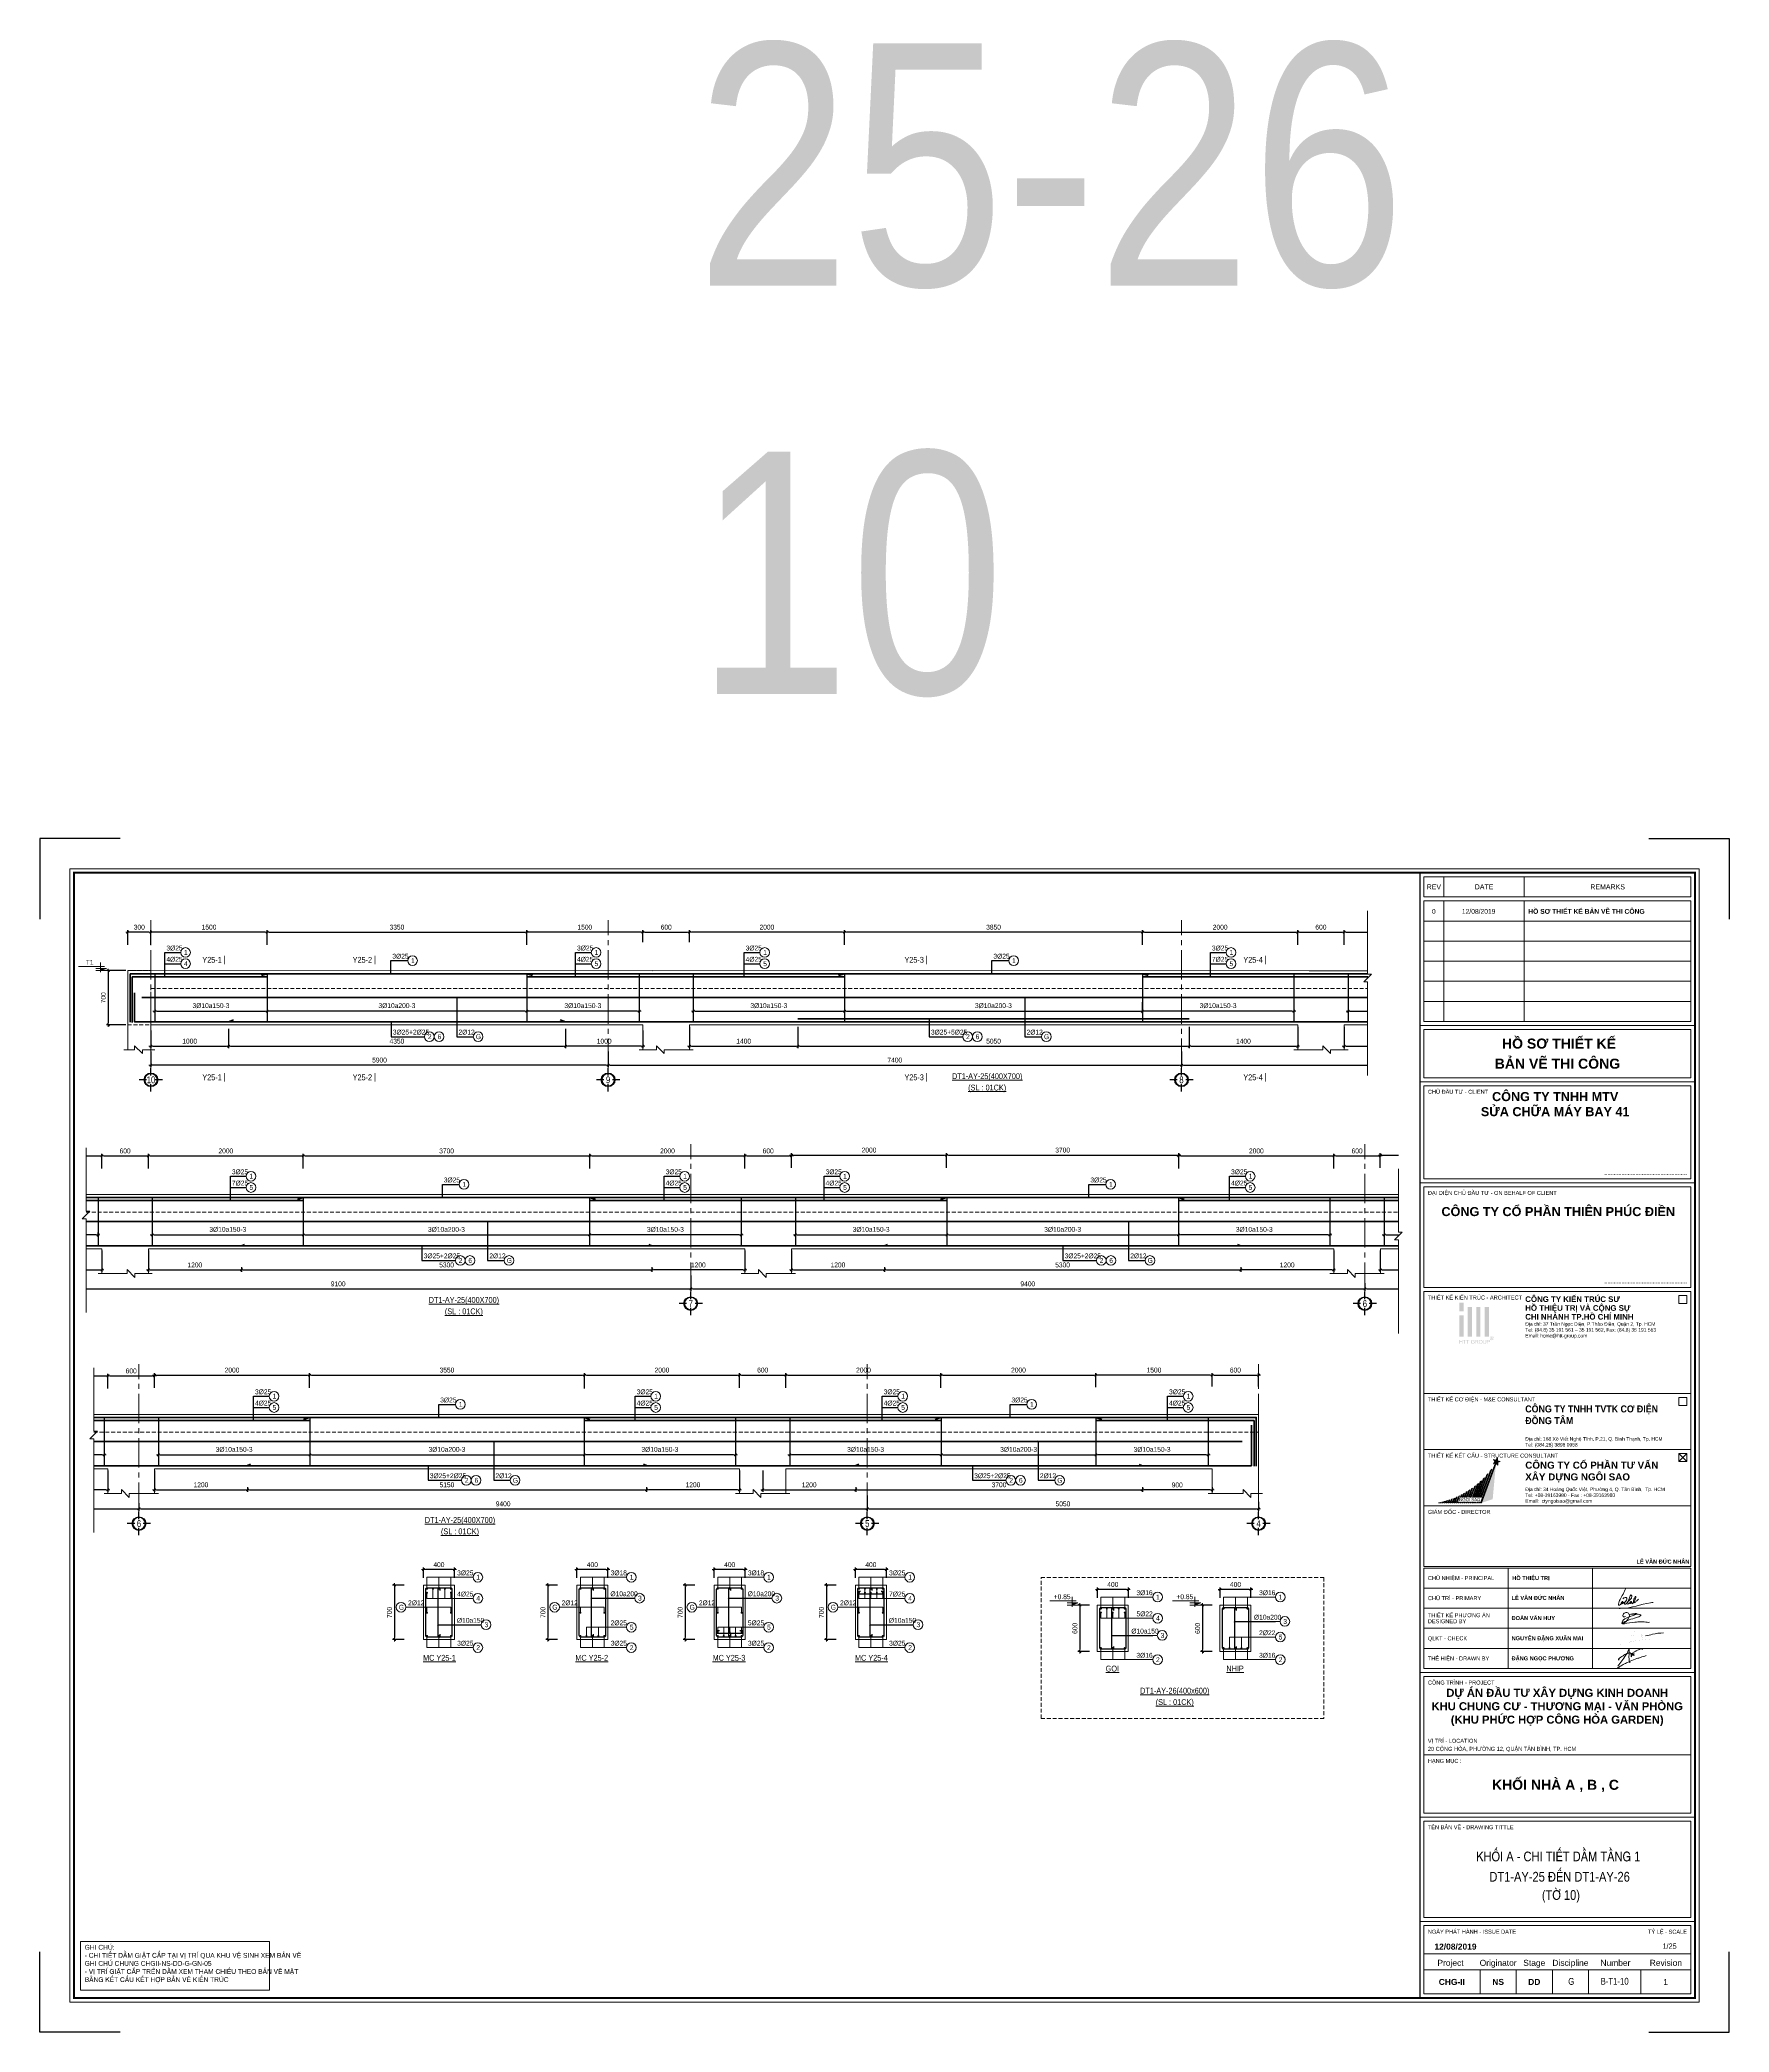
# Model space of a CAD drawing. Header units: millimetres. Extents: x 397144 to 8960116, y 345581 to 674207.
# Drawn here: x 5106273 to 5128075, y 648502 to 674207 of the extents above; entities that cross this region are included whole.
import ezdxf
from ezdxf.enums import TextEntityAlignment as Align
from ezdxf.xclip import XClip

# ---------------------------------------------------------------- set-up
doc = ezdxf.new("R2010")
doc.units = ezdxf.units.MM
doc.header["$XCLIPFRAME"] = 0
doc.header["$PDSIZE"] = -10
for name, pattern in [('CENTER', [2, 1.25, -0.25, 0.25, -0.25]), ('CENTER2', [28.575, 19.05, -3.175, 3.175, -3.175]), ('HIDDEN', [0.375, 0.25, -0.125])]:
    doc.linetypes.add(name, pattern=pattern)
doc.layers.get('0').update_dxf_attribs({"linetype": 'CONTINUOUS'})
doc.layers.get('Defpoints').update_dxf_attribs({"color": 12, "linetype": 'CONTINUOUS'})
for name, color, linetype, lineweight in [('2', 2, 'CONTINUOUS', 20), ('CDAI', 8, 'CONTINUOUS', 30), ('CHG_XX_Khung ten$0$A1 BORDER$0$DGIONG', 4, 'CONTINUOUS', 13), ('CHG_XX_Khung ten$0$A1 BORDER$0$STICK', 1, 'CONTINUOUS', 9), ('CHG_XX_Khung ten$0$TEXT', 7, 'CONTINUOUS', 15), ('CHUNHO', 7, 'CENTER', 13), ('CTHEP', 2, 'CONTINUOUS', 50), ('DBAO', 3, 'CONTINUOUS', 20), ('DGIONG', 4, 'CONTINUOUS', 13), ('KTH', 150, 'CONTINUOUS', 5), ('Net khuat', 8, 'HIDDEN', 13), ('STICK', 1, 'CONTINUOUS', 9), ('TEXT', 7, 'CONTINUOUS', 15)]:
    doc.layers.add(name, color=color, linetype=linetype, lineweight=lineweight)
doc.layers.add('8', color=8, linetype='CONTINUOUS')
doc.layers.add('CHG_XX_Khung ten$0$TKTC', color=1, linetype='CONTINUOUS')
doc.layers.add('HATCH', color=7, linetype='CONTINUOUS', lineweight=5, true_color=0x2491ff)
doc.styles.add('CHG_XX_Khung ten$0$A1 BORDER$0$ARIAL', font='arial.ttf')
doc.styles.add('CHG_XX_Khung ten$0$A1 BORDER$0$Arial - Bold', font='arialbd.ttf', dxfattribs={"height": 2.5})
doc.styles.add('CHG_XX_Khung ten$0$A1 BORDER$0$Star-AvoBold', font='VAVOB_0.TTF')
doc.styles.add('CHG_XX_Khung ten$0$A1 BORDER$0$Title Block DD$0$ARIAL', font='arial.ttf')
doc.styles.add('CHG_XX_Khung ten$0$A1 BORDER$0$Title Block DD$0$Arial - Bold', font='arialbd.ttf', dxfattribs={"height": 2.5})
doc.styles.add('CHG_XX_Khung ten$0$arial', font='arial.ttf')
doc.styles.add('CHG_XX_Khung ten$0$Arial - Bold', font='arialbd.ttf')
doc.styles.add('CHG_XX_Khung ten$0$ArialB', font='arialbd.ttf')
doc.styles.add('CHG_XX_Khung ten$0$title block pccc$0$ARIAL', font='arial.ttf')
doc.styles.add('CHG_XX_Khung ten$0$title block pccc$0$Arial - Bold', font='arialbd.ttf', dxfattribs={"height": 2.5})
doc.styles.add('HELVECONDENSE', font='VHELVCN_0.TTF')
doc.styles.add('Star-HelCon', font='VHELVCN_0.TTF')
doc.styles.add('TTP-HelCon', font='VHELVCN_0.TTF')
doc.styles.add('VNI-HELVE-CONDENSE', font='VHELVCN_0.TTF')
doc.dimstyles.new('kc-25', dxfattribs={"dimtxt": 62.5, "dimasz": 20, "dimexe": 20, "dimexo": 50, "dimgap": 25, "dimtad": 3, "dimdec": 0, "dimzin": 0, "dimdsep": 46, "dimtxsty": 'VNI-HELVE-CONDENSE', "dimblk": 'DIM', "dimcen": 2.5, "dimclrd": 256, "dimclre": 154, "dimclrt": 7, "dimaunit": 1, "dimadec": 0, "dimazin": 0, "dimtfac": 1, "dimtdec": 0, "dimtix": 1, "dimtmove": 0, "dimatfit": 3, "dimldrblk": 'DOT', "dimfxl": 1, "dimtolj": 1, "dimtzin": 0, "dimarcsym": 0})
doc.dimstyles.new('TTP-25', dxfattribs={"dimscale": 25, "dimtxt": 2.5, "dimasz": 1, "dimexe": 1, "dimexo": 1, "dimgap": 0.09, "dimtad": 0, "dimdec": 4, "dimrnd": 5, "dimzin": 9, "dimdsep": 46, "dimtxsty": 'TTP-HelCon', "dimblk": 'Stick1', "dimcen": 0.09, "dimdle": 1.5, "dimclrd": 256, "dimclre": 256, "dimclrt": 7, "dimadec": 0, "dimazin": 0, "dimtfac": 1, "dimtdec": 4, "dimtmove": 0, "dimatfit": 3, "dimldrblk": '_ArchTick1', "dimfxl": 1, "dimtvp": 1, "dimtolj": 1, "dimtzin": 0, "dimarcsym": 0})

# ---------------------------------------------------------------- blocks, each defined once
blk = doc.blocks.new('Stick1')
at = {"layer": 'STICK'}
h = blk.add_hatch(color=256, dxfattribs=at)
edge = h.paths.add_edge_path()
edge.add_line((0.3, 0.5), (-0.5, -0.3))
edge.add_arc((-0.4, -0.4), 0.141, 135, 315)
edge.add_line((-0.3, -0.5), (0.5, 0.3))
edge.add_arc((0.4, 0.4), 0.141, 315, 495)
blk.add_line((1, 0), (-1, 0), dxfattribs=at)
blk.add_lwpolyline([(0.3, 0.5), (-0.5, -0.3, 1), (-0.3, -0.5), (0.5, 0.3, 1), (0.3, 0.5, 1)], format="xyb", dxfattribs=at)
blk = doc.blocks.new('*D888')
at = {"layer": 'Defpoints', "color": 0, "ltscale": 500, "transparency": 16777216}
for p in [(5113204, 654470), (5113204, 654337), (5113604, 654337)]:
    blk.add_point(p, dxfattribs=at)
at = {"layer": 'KTH', "lineweight": -2, "ltscale": 500, "transparency": 16777216}
for p, q in [((5113204, 654362), (5113204, 654495)), ((5113579, 654470), (5113229, 654470)), ((5113604, 654362), (5113604, 654495))]:
    blk.add_line(p, q, dxfattribs=at)
at = {"layer": 'KTH', "lineweight": -2, "ltscale": 500, "transparency": 16777216, "xscale": 25, "yscale": 25, "zscale": 25, "rotation": 180}
blk.add_blockref('Stick1', (5113204, 654470), dxfattribs=at)
at = {"layer": 'KTH', "lineweight": -2, "ltscale": 500, "transparency": 16777216, "xscale": 25, "yscale": 25, "zscale": 25}
blk.add_blockref('Stick1', (5113604, 654470), dxfattribs=at)
at = {"layer": 'KTH', "color": 7, "ltscale": 500, "transparency": 16777216, "insert": (5113404, 654534), "char_height": 62.5, "attachment_point": 5, "style": 'TTP-HelCon'}
blk.add_mtext('\\A1;400', dxfattribs=at)
blk = doc.blocks.new('_ArchTick1')
at = {"color": 0, "const_width": 3.81}
blk.add_lwpolyline([(-12.7, -12.7), (12.7, 12.7)], dxfattribs=at)
blk = doc.blocks.new('*D889')
at = {"layer": 'Defpoints', "color": 0, "ltscale": 500, "transparency": 16777216}
for p in [(5112980, 654268), (5112830, 653568), (5112980, 653568)]:
    blk.add_point(p, dxfattribs=at)
at = {"layer": 'KTH', "lineweight": -2, "ltscale": 500, "transparency": 16777216}
for p, q in [((5112955, 654268), (5112805, 654268)), ((5112830, 654243), (5112830, 653593)), ((5112955, 653568), (5112805, 653568))]:
    blk.add_line(p, q, dxfattribs=at)
at = {"layer": 'KTH', "lineweight": -2, "ltscale": 500, "transparency": 16777216, "xscale": 25, "yscale": 25, "zscale": 25}
for p, rotation in [((5112830, 654268), 90), ((5112830, 653568), 270)]:
    blk.add_blockref('Stick1', p, dxfattribs=dict(at, rotation=rotation))
at = {"layer": 'KTH', "color": 7, "ltscale": 500, "transparency": 16777216, "insert": (5112766, 653918), "char_height": 62.5, "attachment_point": 5, "rotation": 90, "style": 'TTP-HelCon'}
blk.add_mtext('\\A1;700', dxfattribs=at)
blk = doc.blocks.new('DIM')
h = blk.add_hatch(color=1)
h.paths.add_polyline_path([(0.5, 0.3, 1), (0.3, 0.5), (-0.2, 0), (0.2, 0)])
h.paths.add_polyline_path([(0.2, 0), (-0.2, 0), (-0.5, -0.3, 1), (-0.3, -0.5)])
at = {"color": 9}
for p, q in [((-0.2, 0), (-1.5, 0)), ((0.2, 0), (1.5, 0))]:
    blk.add_line(p, q, dxfattribs=at)
at = {"color": 1}
for p, q in [((-0.5, -0.3), (0.3, 0.5)), ((-0.3, -0.5), (0.5, 0.3)), ((-0.2, 0), (0.2, 0))]:
    blk.add_line(p, q, dxfattribs=at)
blk.add_arc((-0.4, -0.4), 0.138, 135, 315, dxfattribs=at)
blk = doc.blocks.new('*D890')
at = {"layer": 'Defpoints', "color": 0, "ltscale": 500, "transparency": 16777216}
for p in [(5111223, 654470), (5111223, 654337), (5111623, 654337)]:
    blk.add_point(p, dxfattribs=at)
at = {"layer": 'KTH', "lineweight": -2, "ltscale": 500, "transparency": 16777216}
for p, q in [((5111223, 654362), (5111223, 654495)), ((5111598, 654470), (5111248, 654470)), ((5111623, 654362), (5111623, 654495))]:
    blk.add_line(p, q, dxfattribs=at)
at = {"layer": 'KTH', "lineweight": -2, "ltscale": 500, "transparency": 16777216, "xscale": 25, "yscale": 25, "zscale": 25, "rotation": 180}
blk.add_blockref('Stick1', (5111223, 654470), dxfattribs=at)
at = {"layer": 'KTH', "lineweight": -2, "ltscale": 500, "transparency": 16777216, "xscale": 25, "yscale": 25, "zscale": 25}
blk.add_blockref('Stick1', (5111623, 654470), dxfattribs=at)
at = {"layer": 'KTH', "color": 7, "ltscale": 500, "transparency": 16777216, "insert": (5111423, 654534), "char_height": 62.5, "attachment_point": 5, "style": 'TTP-HelCon'}
blk.add_mtext('\\A1;400', dxfattribs=at)
blk = doc.blocks.new('*D891')
at = {"layer": 'Defpoints', "color": 0, "ltscale": 500, "transparency": 16777216}
for p in [(5110999, 654268), (5110849, 653568), (5110999, 653568)]:
    blk.add_point(p, dxfattribs=at)
at = {"layer": 'KTH', "lineweight": -2, "ltscale": 500, "transparency": 16777216}
for p, q in [((5110974, 654268), (5110824, 654268)), ((5110849, 654243), (5110849, 653593)), ((5110974, 653568), (5110824, 653568))]:
    blk.add_line(p, q, dxfattribs=at)
at = {"layer": 'KTH', "lineweight": -2, "ltscale": 500, "transparency": 16777216, "xscale": 25, "yscale": 25, "zscale": 25}
for p, rotation in [((5110849, 654268), 90), ((5110849, 653568), 270)]:
    blk.add_blockref('Stick1', p, dxfattribs=dict(at, rotation=rotation))
at = {"layer": 'KTH', "color": 7, "ltscale": 500, "transparency": 16777216, "insert": (5110785, 653918), "char_height": 62.5, "attachment_point": 5, "rotation": 90, "style": 'TTP-HelCon'}
blk.add_mtext('\\A1;700', dxfattribs=at)
blk = doc.blocks.new('*D892')
at = {"layer": 'Defpoints', "color": 0, "ltscale": 500, "transparency": 16777216}
for p in [(5116798, 654470), (5116798, 654337), (5117198, 654337)]:
    blk.add_point(p, dxfattribs=at)
at = {"layer": 'KTH', "lineweight": -2, "ltscale": 500, "transparency": 16777216}
for p, q in [((5116798, 654362), (5116798, 654495)), ((5117173, 654470), (5116823, 654470)), ((5117198, 654362), (5117198, 654495))]:
    blk.add_line(p, q, dxfattribs=at)
at = {"layer": 'KTH', "lineweight": -2, "ltscale": 500, "transparency": 16777216, "xscale": 25, "yscale": 25, "zscale": 25, "rotation": 180}
blk.add_blockref('Stick1', (5116798, 654470), dxfattribs=at)
at = {"layer": 'KTH', "lineweight": -2, "ltscale": 500, "transparency": 16777216, "xscale": 25, "yscale": 25, "zscale": 25}
blk.add_blockref('Stick1', (5117198, 654470), dxfattribs=at)
at = {"layer": 'KTH', "color": 7, "ltscale": 500, "transparency": 16777216, "insert": (5116998, 654534), "char_height": 62.5, "attachment_point": 5, "style": 'TTP-HelCon'}
blk.add_mtext('\\A1;400', dxfattribs=at)
blk = doc.blocks.new('*D893')
at = {"layer": 'Defpoints', "color": 0, "ltscale": 500, "transparency": 16777216}
for p in [(5116573, 654268), (5116424, 653568), (5116573, 653568)]:
    blk.add_point(p, dxfattribs=at)
at = {"layer": 'KTH', "lineweight": -2, "ltscale": 500, "transparency": 16777216}
for p, q in [((5116548, 654268), (5116399, 654268)), ((5116424, 654243), (5116424, 653593)), ((5116548, 653568), (5116399, 653568))]:
    blk.add_line(p, q, dxfattribs=at)
at = {"layer": 'KTH', "lineweight": -2, "ltscale": 500, "transparency": 16777216, "xscale": 25, "yscale": 25, "zscale": 25}
for p, rotation in [((5116424, 654268), 90), ((5116424, 653568), 270)]:
    blk.add_blockref('Stick1', p, dxfattribs=dict(at, rotation=rotation))
at = {"layer": 'KTH', "color": 7, "ltscale": 500, "transparency": 16777216, "insert": (5116360, 653918), "char_height": 62.5, "attachment_point": 5, "rotation": 90, "style": 'TTP-HelCon'}
blk.add_mtext('\\A1;700', dxfattribs=at)
blk = doc.blocks.new('*D894')
at = {"layer": 'Defpoints', "color": 0, "ltscale": 500, "transparency": 16777216}
for p in [(5114976, 654470), (5114976, 654337), (5115376, 654337)]:
    blk.add_point(p, dxfattribs=at)
at = {"layer": 'KTH', "lineweight": -2, "ltscale": 500, "transparency": 16777216}
for p, q in [((5114976, 654362), (5114976, 654495)), ((5115351, 654470), (5115001, 654470)), ((5115376, 654362), (5115376, 654495))]:
    blk.add_line(p, q, dxfattribs=at)
at = {"layer": 'KTH', "lineweight": -2, "ltscale": 500, "transparency": 16777216, "xscale": 25, "yscale": 25, "zscale": 25, "rotation": 180}
blk.add_blockref('Stick1', (5114976, 654470), dxfattribs=at)
at = {"layer": 'KTH', "lineweight": -2, "ltscale": 500, "transparency": 16777216, "xscale": 25, "yscale": 25, "zscale": 25}
blk.add_blockref('Stick1', (5115376, 654470), dxfattribs=at)
at = {"layer": 'KTH', "color": 7, "ltscale": 500, "transparency": 16777216, "insert": (5115176, 654534), "char_height": 62.5, "attachment_point": 5, "style": 'TTP-HelCon'}
blk.add_mtext('\\A1;400', dxfattribs=at)
blk = doc.blocks.new('*D895')
at = {"layer": 'Defpoints', "color": 0, "ltscale": 500, "transparency": 16777216}
for p in [(5114751, 654268), (5114601, 653568), (5114751, 653568)]:
    blk.add_point(p, dxfattribs=at)
at = {"layer": 'KTH', "lineweight": -2, "ltscale": 500, "transparency": 16777216}
for p, q in [((5114726, 654268), (5114576, 654268)), ((5114601, 654243), (5114601, 653593)), ((5114726, 653568), (5114576, 653568))]:
    blk.add_line(p, q, dxfattribs=at)
at = {"layer": 'KTH', "lineweight": -2, "ltscale": 500, "transparency": 16777216, "xscale": 25, "yscale": 25, "zscale": 25}
for p, rotation in [((5114601, 654268), 90), ((5114601, 653568), 270)]:
    blk.add_blockref('Stick1', p, dxfattribs=dict(at, rotation=rotation))
at = {"layer": 'KTH', "color": 7, "ltscale": 500, "transparency": 16777216, "insert": (5114538, 653918), "char_height": 62.5, "attachment_point": 5, "rotation": 90, "style": 'TTP-HelCon'}
blk.add_mtext('\\A1;700', dxfattribs=at)
blk = doc.blocks.new('*D962')
at = {"layer": 'Defpoints', "color": 0, "ltscale": 500, "transparency": 16777216}
for p in [(5119921, 654214), (5119921, 654081), (5120321, 654081)]:
    blk.add_point(p, dxfattribs=at)
at = {"layer": 'KTH', "lineweight": -2, "ltscale": 500, "transparency": 16777216}
for p, q in [((5119921, 654106), (5119921, 654239)), ((5120296, 654214), (5119946, 654214)), ((5120321, 654106), (5120321, 654239))]:
    blk.add_line(p, q, dxfattribs=at)
at = {"layer": 'KTH', "lineweight": -2, "ltscale": 500, "transparency": 16777216, "xscale": 25, "yscale": 25, "zscale": 25, "rotation": 180}
blk.add_blockref('Stick1', (5119921, 654214), dxfattribs=at)
at = {"layer": 'KTH', "lineweight": -2, "ltscale": 500, "transparency": 16777216, "xscale": 25, "yscale": 25, "zscale": 25}
blk.add_blockref('Stick1', (5120321, 654214), dxfattribs=at)
at = {"layer": 'KTH', "color": 7, "ltscale": 500, "transparency": 16777216, "insert": (5120121, 654278), "char_height": 62.5, "attachment_point": 5, "style": 'TTP-HelCon'}
blk.add_mtext('\\A1;400', dxfattribs=at)
blk = doc.blocks.new('*D963')
at = {"layer": 'Defpoints', "color": 0, "ltscale": 500, "transparency": 16777216}
for p in [(5119845, 654012), (5119696, 653412), (5119845, 653412)]:
    blk.add_point(p, dxfattribs=at)
at = {"layer": 'KTH', "lineweight": -2, "ltscale": 500, "transparency": 16777216}
for p, q in [((5119820, 654012), (5119671, 654012)), ((5119696, 653987), (5119696, 653437)), ((5119820, 653412), (5119671, 653412))]:
    blk.add_line(p, q, dxfattribs=at)
at = {"layer": 'KTH', "lineweight": -2, "ltscale": 500, "transparency": 16777216, "xscale": 25, "yscale": 25, "zscale": 25}
for p, rotation in [((5119696, 654012), 90), ((5119696, 653412), 270)]:
    blk.add_blockref('Stick1', p, dxfattribs=dict(at, rotation=rotation))
at = {"layer": 'KTH', "color": 7, "ltscale": 500, "transparency": 16777216, "insert": (5119632, 653712), "char_height": 62.5, "attachment_point": 5, "rotation": 90, "style": 'TTP-HelCon'}
blk.add_mtext('\\A1;600', dxfattribs=at)
blk = doc.blocks.new('CODE')
at = {"layer": 'DBAO'}
for p, q in [((-63, 0), (-138, 30)), ((-138, 30), (0, 30)), ((-138, 0), (0, 0)), ((-113, 55), (224, 55)), ((-63, -20), (-63, 105))]:
    blk.add_line(p, q, dxfattribs=at)
at = {"layer": 'HATCH', "color": 1}
blk.add_solid([(-63, 0), (-138, 30), (-63, 30)], dxfattribs=at)
blk = doc.blocks.new('*D964')
at = {"layer": 'Defpoints', "color": 0, "ltscale": 500, "transparency": 16777216}
for p in [(5121504, 654214), (5121504, 654081), (5121904, 654081)]:
    blk.add_point(p, dxfattribs=at)
at = {"layer": 'KTH', "lineweight": -2, "ltscale": 500, "transparency": 16777216}
for p, q in [((5121504, 654106), (5121504, 654239)), ((5121879, 654214), (5121529, 654214)), ((5121904, 654106), (5121904, 654239))]:
    blk.add_line(p, q, dxfattribs=at)
at = {"layer": 'KTH', "lineweight": -2, "ltscale": 500, "transparency": 16777216, "xscale": 25, "yscale": 25, "zscale": 25, "rotation": 180}
blk.add_blockref('Stick1', (5121504, 654214), dxfattribs=at)
at = {"layer": 'KTH', "lineweight": -2, "ltscale": 500, "transparency": 16777216, "xscale": 25, "yscale": 25, "zscale": 25}
blk.add_blockref('Stick1', (5121904, 654214), dxfattribs=at)
at = {"layer": 'KTH', "color": 7, "ltscale": 500, "transparency": 16777216, "insert": (5121704, 654278), "char_height": 62.5, "attachment_point": 5, "style": 'TTP-HelCon'}
blk.add_mtext('\\A1;400', dxfattribs=at)
blk = doc.blocks.new('*D965')
at = {"layer": 'Defpoints', "color": 0, "ltscale": 500, "transparency": 16777216}
for p in [(5121429, 654012), (5121279, 653412), (5121429, 653412)]:
    blk.add_point(p, dxfattribs=at)
at = {"layer": 'KTH', "lineweight": -2, "ltscale": 500, "transparency": 16777216}
for p, q in [((5121404, 654012), (5121254, 654012)), ((5121279, 653987), (5121279, 653437)), ((5121404, 653412), (5121254, 653412))]:
    blk.add_line(p, q, dxfattribs=at)
at = {"layer": 'KTH', "lineweight": -2, "ltscale": 500, "transparency": 16777216, "xscale": 25, "yscale": 25, "zscale": 25}
for p, rotation in [((5121279, 654012), 90), ((5121279, 653412), 270)]:
    blk.add_blockref('Stick1', p, dxfattribs=dict(at, rotation=rotation))
at = {"layer": 'KTH', "color": 7, "ltscale": 500, "transparency": 16777216, "insert": (5121215, 653712), "char_height": 62.5, "attachment_point": 5, "rotation": 90, "style": 'TTP-HelCon'}
blk.add_mtext('\\A1;600', dxfattribs=at)
blk = doc.blocks.new('*D1975')
at = {"layer": 'Defpoints', "color": 0, "transparency": 16777216}
for p in [(5149888, 654739), (5151338, 654821), (5151338, 654681)]:
    blk.add_point(p, dxfattribs=at)
at = {"layer": 'KTH', "lineweight": -2, "transparency": 16777216}
for p, q in [((5151338, 654796), (5151338, 654656)), ((5149888, 654714), (5149888, 654656)), ((5149913, 654681), (5151313, 654681))]:
    blk.add_line(p, q, dxfattribs=at)
at = {"layer": 'KTH', "lineweight": -2, "transparency": 16777216, "xscale": 25, "yscale": 25, "zscale": 25, "rotation": 180}
blk.add_blockref('Stick1', (5149888, 654681), dxfattribs=at)
at = {"layer": 'KTH', "lineweight": -2, "transparency": 16777216, "xscale": 25, "yscale": 25, "zscale": 25}
blk.add_blockref('Stick1', (5151338, 654681), dxfattribs=at)
at = {"layer": 'KTH', "color": 7, "transparency": 16777216, "insert": (5150613, 654751), "char_height": 62.5, "attachment_point": 5, "style": 'TTP-HelCon'}
blk.add_mtext('\\A1;\\A1;3Þ10a150-3', dxfattribs=at)
blk = doc.blocks.new('*D1976')
at = {"layer": 'Defpoints', "color": 0, "transparency": 16777216}
for p in [(5149838, 655700), (5149838, 655511), (5151338, 655511)]:
    blk.add_point(p, dxfattribs=at)
at = {"layer": 'KTH', "lineweight": -2, "transparency": 16777216}
for p, q in [((5149838, 655536), (5149838, 655725)), ((5151313, 655700), (5149863, 655700)), ((5151338, 655536), (5151338, 655725))]:
    blk.add_line(p, q, dxfattribs=at)
at = {"layer": 'KTH', "lineweight": -2, "transparency": 16777216, "xscale": 25, "yscale": 25, "zscale": 25, "rotation": 180}
blk.add_blockref('Stick1', (5149838, 655700), dxfattribs=at)
at = {"layer": 'KTH', "lineweight": -2, "transparency": 16777216, "xscale": 25, "yscale": 25, "zscale": 25}
blk.add_blockref('Stick1', (5151338, 655700), dxfattribs=at)
at = {"layer": 'KTH', "color": 7, "transparency": 16777216, "insert": (5150588, 655764), "char_height": 62.5, "attachment_point": 5, "style": 'TTP-HelCon'}
blk.add_mtext('\\A1;1500', dxfattribs=at)
blk = doc.blocks.new('*D1977')
at = {"layer": 'Defpoints', "color": 0, "transparency": 16777216}
for p in [(5149538, 655203), (5149288, 654503), (5149538, 654503)]:
    blk.add_point(p, dxfattribs=at)
at = {"layer": 'KTH', "lineweight": -2, "transparency": 16777216}
for p, q in [((5149513, 655203), (5149263, 655203)), ((5149288, 655178), (5149288, 654528)), ((5149513, 654503), (5149263, 654503))]:
    blk.add_line(p, q, dxfattribs=at)
at = {"layer": 'KTH', "lineweight": -2, "transparency": 16777216, "xscale": 25, "yscale": 25, "zscale": 25}
for p, rotation in [((5149288, 655203), 90), ((5149288, 654503), 270)]:
    blk.add_blockref('Stick1', p, dxfattribs=dict(at, rotation=rotation))
at = {"layer": 'KTH', "color": 7, "transparency": 16777216, "insert": (5149224, 654853), "char_height": 62.5, "attachment_point": 5, "rotation": 90, "style": 'TTP-HelCon'}
blk.add_mtext('\\A1;700', dxfattribs=at)
blk = doc.blocks.new('*D1978')
at = {"layer": 'Defpoints', "color": 0, "transparency": 16777216}
for p in [(5165238, 655511), (5167237, 655700), (5167237, 655511)]:
    blk.add_point(p, dxfattribs=at)
at = {"layer": 'KTH', "lineweight": -2, "transparency": 16777216}
for p, q in [((5165238, 655536), (5165238, 655725)), ((5165263, 655700), (5167212, 655700)), ((5167237, 655536), (5167237, 655725))]:
    blk.add_line(p, q, dxfattribs=at)
at = {"layer": 'KTH', "lineweight": -2, "transparency": 16777216, "xscale": 25, "yscale": 25, "zscale": 25, "rotation": 180}
blk.add_blockref('Stick1', (5165238, 655700), dxfattribs=at)
at = {"layer": 'KTH', "lineweight": -2, "transparency": 16777216, "xscale": 25, "yscale": 25, "zscale": 25}
blk.add_blockref('Stick1', (5167237, 655700), dxfattribs=at)
at = {"layer": 'KTH', "color": 7, "transparency": 16777216, "insert": (5166238, 655764), "char_height": 62.5, "attachment_point": 5, "style": 'TTP-HelCon'}
blk.add_mtext('\\A1;2000', dxfattribs=at)
blk = doc.blocks.new('*D1979')
at = {"layer": 'Defpoints', "color": 0, "transparency": 16777216}
for p in [(5162633, 654755), (5164588, 654739), (5162633, 654681)]:
    blk.add_point(p, dxfattribs=at)
at = {"layer": 'KTH', "lineweight": -2, "transparency": 16777216}
for p, q in [((5162633, 654730), (5162633, 654656)), ((5164563, 654681), (5162658, 654681)), ((5164588, 654714), (5164588, 654656))]:
    blk.add_line(p, q, dxfattribs=at)
at = {"layer": 'KTH', "lineweight": -2, "transparency": 16777216, "xscale": 25, "yscale": 25, "zscale": 25, "rotation": 180}
blk.add_blockref('Stick1', (5162633, 654681), dxfattribs=at)
at = {"layer": 'KTH', "lineweight": -2, "transparency": 16777216, "xscale": 25, "yscale": 25, "zscale": 25}
blk.add_blockref('Stick1', (5164588, 654681), dxfattribs=at)
at = {"layer": 'KTH', "color": 7, "transparency": 16777216, "insert": (5163611, 654751), "char_height": 62.5, "attachment_point": 5, "style": 'TTP-HelCon'}
blk.add_mtext('\\A1;\\A1;\\A1;\\A1;3Þ10a150-3', dxfattribs=at)
blk = doc.blocks.new('*D1980')
at = {"layer": 'Defpoints', "color": 0, "transparency": 16777216}
for p in [(5165288, 654739), (5167237, 654755), (5167237, 654681)]:
    blk.add_point(p, dxfattribs=at)
at = {"layer": 'KTH', "lineweight": -2, "transparency": 16777216}
for p, q in [((5167237, 654730), (5167237, 654656)), ((5165288, 654714), (5165288, 654656)), ((5165313, 654681), (5167212, 654681))]:
    blk.add_line(p, q, dxfattribs=at)
at = {"layer": 'KTH', "lineweight": -2, "transparency": 16777216, "xscale": 25, "yscale": 25, "zscale": 25, "rotation": 180}
blk.add_blockref('Stick1', (5165288, 654681), dxfattribs=at)
at = {"layer": 'KTH', "lineweight": -2, "transparency": 16777216, "xscale": 25, "yscale": 25, "zscale": 25}
blk.add_blockref('Stick1', (5167237, 654681), dxfattribs=at)
at = {"layer": 'KTH', "color": 7, "transparency": 16777216, "insert": (5166263, 654751), "char_height": 62.5, "attachment_point": 5, "style": 'TTP-HelCon'}
blk.add_mtext('\\A1;\\A1;\\A1;\\A1;3Þ10a150-3', dxfattribs=at)
blk = doc.blocks.new('*D1981')
at = {"layer": 'Defpoints', "color": 0, "transparency": 16777216}
for p in [(5193288, 655711), (5193288, 655540), (5194788, 655540)]:
    blk.add_point(p, dxfattribs=at)
at = {"layer": 'KTH', "lineweight": -2, "transparency": 16777216}
for p, q in [((5193288, 655565), (5193288, 655736)), ((5194763, 655711), (5193313, 655711)), ((5194788, 655565), (5194788, 655736))]:
    blk.add_line(p, q, dxfattribs=at)
at = {"layer": 'KTH', "lineweight": -2, "transparency": 16777216, "xscale": 25, "yscale": 25, "zscale": 25, "rotation": 180}
blk.add_blockref('Stick1', (5193288, 655711), dxfattribs=at)
at = {"layer": 'KTH', "lineweight": -2, "transparency": 16777216, "xscale": 25, "yscale": 25, "zscale": 25}
blk.add_blockref('Stick1', (5194788, 655711), dxfattribs=at)
at = {"layer": 'KTH', "color": 7, "transparency": 16777216, "insert": (5194038, 655775), "char_height": 62.5, "attachment_point": 5, "style": 'TTP-HelCon'}
blk.add_mtext('\\A1;1500', dxfattribs=at)
blk = doc.blocks.new('*D1982')
at = {"layer": 'Defpoints', "color": 0, "transparency": 16777216}
for p in [(5151338, 654821), (5154688, 654821), (5151338, 654681)]:
    blk.add_point(p, dxfattribs=at)
at = {"layer": 'KTH', "lineweight": -2, "transparency": 16777216}
for p, q in [((5151338, 654796), (5151338, 654656)), ((5154688, 654796), (5154688, 654656)), ((5154663, 654681), (5151363, 654681))]:
    blk.add_line(p, q, dxfattribs=at)
at = {"layer": 'KTH', "lineweight": -2, "transparency": 16777216, "xscale": 25, "yscale": 25, "zscale": 25, "rotation": 180}
blk.add_blockref('Stick1', (5151338, 654681), dxfattribs=at)
at = {"layer": 'KTH', "lineweight": -2, "transparency": 16777216, "xscale": 25, "yscale": 25, "zscale": 25}
blk.add_blockref('Stick1', (5154688, 654681), dxfattribs=at)
at = {"layer": 'KTH', "color": 7, "transparency": 16777216, "insert": (5153013, 654751), "char_height": 62.5, "attachment_point": 5, "style": 'TTP-HelCon'}
blk.add_mtext('\\A1;\\A1;3Þ10a200-3', dxfattribs=at)
blk = doc.blocks.new('*D1983')
at = {"layer": 'Defpoints', "color": 0, "transparency": 16777216}
for p in [(5154688, 654821), (5156138, 654739), (5154688, 654681)]:
    blk.add_point(p, dxfattribs=at)
at = {"layer": 'KTH', "lineweight": -2, "transparency": 16777216}
for p, q in [((5154688, 654796), (5154688, 654656)), ((5156113, 654681), (5154713, 654681)), ((5156138, 654714), (5156138, 654656))]:
    blk.add_line(p, q, dxfattribs=at)
at = {"layer": 'KTH', "lineweight": -2, "transparency": 16777216, "xscale": 25, "yscale": 25, "zscale": 25, "rotation": 180}
blk.add_blockref('Stick1', (5154688, 654681), dxfattribs=at)
at = {"layer": 'KTH', "lineweight": -2, "transparency": 16777216, "xscale": 25, "yscale": 25, "zscale": 25}
blk.add_blockref('Stick1', (5156138, 654681), dxfattribs=at)
at = {"layer": 'KTH', "color": 7, "transparency": 16777216, "insert": (5155413, 654751), "char_height": 62.5, "attachment_point": 5, "style": 'TTP-HelCon'}
blk.add_mtext('\\A1;\\A1;\\A1;3Þ10a150-3', dxfattribs=at)
blk = doc.blocks.new('*D1984')
at = {"layer": 'Defpoints', "color": 0, "transparency": 16777216}
for p in [(5151338, 655511), (5154688, 655700), (5154688, 655511)]:
    blk.add_point(p, dxfattribs=at)
at = {"layer": 'KTH', "lineweight": -2, "transparency": 16777216}
for p, q in [((5151338, 655536), (5151338, 655725)), ((5151363, 655700), (5154663, 655700)), ((5154688, 655536), (5154688, 655725))]:
    blk.add_line(p, q, dxfattribs=at)
at = {"layer": 'KTH', "lineweight": -2, "transparency": 16777216, "xscale": 25, "yscale": 25, "zscale": 25, "rotation": 180}
blk.add_blockref('Stick1', (5151338, 655700), dxfattribs=at)
at = {"layer": 'KTH', "lineweight": -2, "transparency": 16777216, "xscale": 25, "yscale": 25, "zscale": 25}
blk.add_blockref('Stick1', (5154688, 655700), dxfattribs=at)
at = {"layer": 'KTH', "color": 7, "transparency": 16777216, "insert": (5153013, 655764), "char_height": 62.5, "attachment_point": 5, "style": 'TTP-HelCon'}
blk.add_mtext('\\A1;3350', dxfattribs=at)
blk = doc.blocks.new('*D1985')
at = {"layer": 'Defpoints', "color": 0, "transparency": 16777216}
for p in [(5149838, 654183), (5149838, 653985), (5155738, 654183)]:
    blk.add_point(p, dxfattribs=at)
at = {"layer": 'KTH', "lineweight": -2, "transparency": 16777216}
for p, q in [((5149838, 654158), (5149838, 653960)), ((5155713, 653985), (5149863, 653985)), ((5155738, 654158), (5155738, 653960))]:
    blk.add_line(p, q, dxfattribs=at)
at = {"layer": 'KTH', "lineweight": -2, "transparency": 16777216, "xscale": 25, "yscale": 25, "zscale": 25, "rotation": 180}
blk.add_blockref('Stick1', (5149838, 653985), dxfattribs=at)
at = {"layer": 'KTH', "lineweight": -2, "transparency": 16777216, "xscale": 25, "yscale": 25, "zscale": 25}
blk.add_blockref('Stick1', (5155738, 653985), dxfattribs=at)
at = {"layer": 'KTH', "color": 7, "transparency": 16777216, "insert": (5152788, 654049), "char_height": 62.5, "attachment_point": 5, "style": 'TTP-HelCon'}
blk.add_mtext('\\A1;5900', dxfattribs=at)
blk = doc.blocks.new('*D1986')
at = {"layer": 'Defpoints', "color": 0, "transparency": 16777216}
for p in [(5155738, 654183), (5163138, 654183), (5163138, 653985)]:
    blk.add_point(p, dxfattribs=at)
at = {"layer": 'KTH', "lineweight": -2, "transparency": 16777216}
for p, q in [((5155738, 654158), (5155738, 653960)), ((5155763, 653985), (5163113, 653985)), ((5163138, 654158), (5163138, 653960))]:
    blk.add_line(p, q, dxfattribs=at)
at = {"layer": 'KTH', "lineweight": -2, "transparency": 16777216, "xscale": 25, "yscale": 25, "zscale": 25, "rotation": 180}
blk.add_blockref('Stick1', (5155738, 653985), dxfattribs=at)
at = {"layer": 'KTH', "lineweight": -2, "transparency": 16777216, "xscale": 25, "yscale": 25, "zscale": 25}
blk.add_blockref('Stick1', (5163138, 653985), dxfattribs=at)
at = {"layer": 'KTH', "color": 7, "transparency": 16777216, "insert": (5159438, 654049), "char_height": 62.5, "attachment_point": 5, "style": 'TTP-HelCon'}
blk.add_mtext('\\A1;7400', dxfattribs=at)
blk = doc.blocks.new('*D1987')
at = {"layer": 'Defpoints', "color": 0, "transparency": 16777216}
for p in [(5158788, 654821), (5162633, 654821), (5162633, 654681)]:
    blk.add_point(p, dxfattribs=at)
at = {"layer": 'KTH', "lineweight": -2, "transparency": 16777216}
for p, q in [((5158788, 654796), (5158788, 654656)), ((5162633, 654796), (5162633, 654656)), ((5158813, 654681), (5162608, 654681))]:
    blk.add_line(p, q, dxfattribs=at)
at = {"layer": 'KTH', "lineweight": -2, "transparency": 16777216, "xscale": 25, "yscale": 25, "zscale": 25, "rotation": 180}
blk.add_blockref('Stick1', (5158788, 654681), dxfattribs=at)
at = {"layer": 'KTH', "lineweight": -2, "transparency": 16777216, "xscale": 25, "yscale": 25, "zscale": 25}
blk.add_blockref('Stick1', (5162633, 654681), dxfattribs=at)
at = {"layer": 'KTH', "color": 7, "transparency": 16777216, "insert": (5160711, 654751), "char_height": 62.5, "attachment_point": 5, "style": 'TTP-HelCon'}
blk.add_mtext('\\A1;\\A1;3Þ10a200-3', dxfattribs=at)
blk = doc.blocks.new('*D1988')
at = {"layer": 'Defpoints', "color": 0, "transparency": 16777216}
for p in [(5156838, 654739), (5158788, 654821), (5158788, 654681)]:
    blk.add_point(p, dxfattribs=at)
at = {"layer": 'KTH', "lineweight": -2, "transparency": 16777216}
for p, q in [((5158788, 654796), (5158788, 654656)), ((5156838, 654714), (5156838, 654656)), ((5156863, 654681), (5158763, 654681))]:
    blk.add_line(p, q, dxfattribs=at)
at = {"layer": 'KTH', "lineweight": -2, "transparency": 16777216, "xscale": 25, "yscale": 25, "zscale": 25, "rotation": 180}
blk.add_blockref('Stick1', (5156838, 654681), dxfattribs=at)
at = {"layer": 'KTH', "lineweight": -2, "transparency": 16777216, "xscale": 25, "yscale": 25, "zscale": 25}
blk.add_blockref('Stick1', (5158788, 654681), dxfattribs=at)
at = {"layer": 'KTH', "color": 7, "transparency": 16777216, "insert": (5157813, 654751), "char_height": 62.5, "attachment_point": 5, "style": 'TTP-HelCon'}
blk.add_mtext('\\A1;\\A1;\\A1;\\A1;3Þ10a150-3', dxfattribs=at)
blk = doc.blocks.new('*D1989')
at = {"layer": 'Defpoints', "color": 0, "transparency": 16777216}
for p in [(5158788, 655700), (5158788, 655511), (5162637, 655511)]:
    blk.add_point(p, dxfattribs=at)
at = {"layer": 'KTH', "lineweight": -2, "transparency": 16777216}
for p, q in [((5158788, 655536), (5158788, 655725)), ((5162612, 655700), (5158813, 655700)), ((5162637, 655536), (5162637, 655725))]:
    blk.add_line(p, q, dxfattribs=at)
at = {"layer": 'KTH', "lineweight": -2, "transparency": 16777216, "xscale": 25, "yscale": 25, "zscale": 25, "rotation": 180}
blk.add_blockref('Stick1', (5158788, 655700), dxfattribs=at)
at = {"layer": 'KTH', "lineweight": -2, "transparency": 16777216, "xscale": 25, "yscale": 25, "zscale": 25}
blk.add_blockref('Stick1', (5162637, 655700), dxfattribs=at)
at = {"layer": 'KTH', "color": 7, "transparency": 16777216, "insert": (5160713, 655764), "char_height": 62.5, "attachment_point": 5, "style": 'TTP-HelCon'}
blk.add_mtext('\\A1;3850', dxfattribs=at)
blk = doc.blocks.new('*D1990')
at = {"layer": 'Defpoints', "color": 0, "transparency": 16777216}
for p in [(5156788, 655700), (5156788, 655547), (5158788, 655547)]:
    blk.add_point(p, dxfattribs=at)
at = {"layer": 'KTH', "lineweight": -2, "transparency": 16777216}
for p, q in [((5156788, 655572), (5156788, 655725)), ((5158763, 655700), (5156813, 655700)), ((5158788, 655572), (5158788, 655725))]:
    blk.add_line(p, q, dxfattribs=at)
at = {"layer": 'KTH', "lineweight": -2, "transparency": 16777216, "xscale": 25, "yscale": 25, "zscale": 25, "rotation": 180}
blk.add_blockref('Stick1', (5156788, 655700), dxfattribs=at)
at = {"layer": 'KTH', "lineweight": -2, "transparency": 16777216, "xscale": 25, "yscale": 25, "zscale": 25}
blk.add_blockref('Stick1', (5158788, 655700), dxfattribs=at)
at = {"layer": 'KTH', "color": 7, "transparency": 16777216, "insert": (5157788, 655764), "char_height": 62.5, "attachment_point": 5, "style": 'TTP-HelCon'}
blk.add_mtext('\\A1;2000', dxfattribs=at)
blk = doc.blocks.new('*D1991')
at = {"layer": 'Defpoints', "color": 0, "transparency": 16777216}
for p in [(5162637, 655511), (5164638, 655700), (5164638, 655511)]:
    blk.add_point(p, dxfattribs=at)
at = {"layer": 'KTH', "lineweight": -2, "transparency": 16777216}
for p, q in [((5162637, 655536), (5162637, 655725)), ((5162662, 655700), (5164613, 655700)), ((5164638, 655536), (5164638, 655725))]:
    blk.add_line(p, q, dxfattribs=at)
at = {"layer": 'KTH', "lineweight": -2, "transparency": 16777216, "xscale": 25, "yscale": 25, "zscale": 25, "rotation": 180}
blk.add_blockref('Stick1', (5162637, 655700), dxfattribs=at)
at = {"layer": 'KTH', "lineweight": -2, "transparency": 16777216, "xscale": 25, "yscale": 25, "zscale": 25}
blk.add_blockref('Stick1', (5164638, 655700), dxfattribs=at)
at = {"layer": 'KTH', "color": 7, "transparency": 16777216, "insert": (5163638, 655764), "char_height": 62.5, "attachment_point": 5, "style": 'TTP-HelCon'}
blk.add_mtext('\\A1;2000', dxfattribs=at)
blk = doc.blocks.new('dau truc')
blk.add_circle((0, 0), 180)
at = {"layer": '8'}
for p, q in [((-127, 0), (-345, 0)), ((0, 127), (0, 345)), ((345, 0), (127, 0)), ((0, -345), (0, -127))]:
    blk.add_line(p, q, dxfattribs=at)
blk.add_circle((0, 0), 200, dxfattribs=at)
at = {"layer": 'TEXT', "style": 'HELVECONDENSE'}
blk.add_attdef('A', text='', height=233, dxfattribs=at).set_placement((0, 0), align=Align.MIDDLE)
blk = doc.blocks.new('*D1957')
at = {"layer": 'Defpoints', "color": 0, "transparency": 16777216}
for p in [(5156188, 655547), (5156788, 655700), (5156788, 655547)]:
    blk.add_point(p, dxfattribs=at)
at = {"layer": 'KTH', "lineweight": -2, "transparency": 16777216}
for p, q in [((5156188, 655572), (5156188, 655725)), ((5156213, 655700), (5156763, 655700)), ((5156788, 655572), (5156788, 655725))]:
    blk.add_line(p, q, dxfattribs=at)
at = {"layer": 'KTH', "lineweight": -2, "transparency": 16777216, "xscale": 25, "yscale": 25, "zscale": 25, "rotation": 180}
blk.add_blockref('Stick1', (5156188, 655700), dxfattribs=at)
at = {"layer": 'KTH', "lineweight": -2, "transparency": 16777216, "xscale": 25, "yscale": 25, "zscale": 25}
blk.add_blockref('Stick1', (5156788, 655700), dxfattribs=at)
at = {"layer": 'KTH', "color": 7, "transparency": 16777216, "insert": (5156488, 655764), "char_height": 62.5, "attachment_point": 5, "style": 'TTP-HelCon'}
blk.add_mtext('\\A1;600', dxfattribs=at)
blk = doc.blocks.new('*D1958')
at = {"layer": 'Defpoints', "color": 0, "transparency": 16777216}
for p in [(5149538, 655700), (5149538, 655511), (5149838, 655511)]:
    blk.add_point(p, dxfattribs=at)
at = {"layer": 'KTH', "lineweight": -2, "transparency": 16777216}
for p, q in [((5149538, 655536), (5149538, 655725)), ((5149813, 655700), (5149563, 655700)), ((5149838, 655536), (5149838, 655725))]:
    blk.add_line(p, q, dxfattribs=at)
at = {"layer": 'KTH', "lineweight": -2, "transparency": 16777216, "xscale": 25, "yscale": 25, "zscale": 25, "rotation": 180}
blk.add_blockref('Stick1', (5149538, 655700), dxfattribs=at)
at = {"layer": 'KTH', "lineweight": -2, "transparency": 16777216, "xscale": 25, "yscale": 25, "zscale": 25}
blk.add_blockref('Stick1', (5149838, 655700), dxfattribs=at)
at = {"layer": 'KTH', "color": 7, "transparency": 16777216, "insert": (5149688, 655764), "char_height": 62.5, "attachment_point": 5, "style": 'TTP-HelCon'}
blk.add_mtext('\\A1;300', dxfattribs=at)
blk = doc.blocks.new('*D1959')
at = {"layer": 'Defpoints', "color": 0, "transparency": 16777216}
for p in [(5164638, 655536), (5165238, 655700), (5165238, 655511)]:
    blk.add_point(p, dxfattribs=at)
at = {"layer": 'KTH', "lineweight": -2, "transparency": 16777216}
for p, q in [((5164638, 655561), (5164638, 655725)), ((5164663, 655700), (5165213, 655700)), ((5165238, 655536), (5165238, 655725))]:
    blk.add_line(p, q, dxfattribs=at)
at = {"layer": 'KTH', "lineweight": -2, "transparency": 16777216, "xscale": 25, "yscale": 25, "zscale": 25, "rotation": 180}
blk.add_blockref('Stick1', (5164638, 655700), dxfattribs=at)
at = {"layer": 'KTH', "lineweight": -2, "transparency": 16777216, "xscale": 25, "yscale": 25, "zscale": 25}
blk.add_blockref('Stick1', (5165238, 655700), dxfattribs=at)
at = {"layer": 'KTH', "color": 7, "transparency": 16777216, "insert": (5164938, 655764), "char_height": 62.5, "attachment_point": 5, "style": 'TTP-HelCon'}
blk.add_mtext('\\A1;600', dxfattribs=at)
blk = doc.blocks.new('*D1960')
at = {"layer": 'Defpoints', "color": 0, "transparency": 16777216}
for p in [(5156788, 654503), (5158188, 654503), (5158188, 654229)]:
    blk.add_point(p, dxfattribs=at)
at = {"layer": 'KTH', "lineweight": -2, "transparency": 16777216}
for p, q in [((5156788, 654478), (5156788, 654204)), ((5158188, 654478), (5158188, 654204)), ((5156813, 654229), (5158163, 654229))]:
    blk.add_line(p, q, dxfattribs=at)
at = {"layer": 'KTH', "lineweight": -2, "transparency": 16777216, "xscale": 25, "yscale": 25, "zscale": 25, "rotation": 180}
blk.add_blockref('Stick1', (5156788, 654229), dxfattribs=at)
at = {"layer": 'KTH', "lineweight": -2, "transparency": 16777216, "xscale": 25, "yscale": 25, "zscale": 25}
blk.add_blockref('Stick1', (5158188, 654229), dxfattribs=at)
at = {"layer": 'KTH', "color": 7, "transparency": 16777216, "insert": (5157488, 654293), "char_height": 62.5, "attachment_point": 5, "style": 'TTP-HelCon'}
blk.add_mtext('\\A1;1400', dxfattribs=at)
blk = doc.blocks.new('*D1961')
at = {"layer": 'Defpoints', "color": 0, "transparency": 16777216}
for p in [(5158188, 654503), (5163238, 654440), (5163238, 654229)]:
    blk.add_point(p, dxfattribs=at)
at = {"layer": 'KTH', "lineweight": -2, "transparency": 16777216}
for p, q in [((5158188, 654478), (5158188, 654204)), ((5158213, 654229), (5163213, 654229)), ((5163238, 654415), (5163238, 654204))]:
    blk.add_line(p, q, dxfattribs=at)
at = {"layer": 'KTH', "lineweight": -2, "transparency": 16777216, "xscale": 25, "yscale": 25, "zscale": 25, "rotation": 180}
blk.add_blockref('Stick1', (5158188, 654229), dxfattribs=at)
at = {"layer": 'KTH', "lineweight": -2, "transparency": 16777216, "xscale": 25, "yscale": 25, "zscale": 25}
blk.add_blockref('Stick1', (5163238, 654229), dxfattribs=at)
at = {"layer": 'KTH', "color": 7, "transparency": 16777216, "insert": (5160713, 654293), "char_height": 62.5, "attachment_point": 5, "style": 'TTP-HelCon'}
blk.add_mtext('\\A1;5050', dxfattribs=at)
blk = doc.blocks.new('*D1962')
at = {"layer": 'Defpoints', "color": 0, "transparency": 16777216}
for p in [(5163238, 654503), (5164638, 654503), (5164638, 654229)]:
    blk.add_point(p, dxfattribs=at)
at = {"layer": 'KTH', "lineweight": -2, "transparency": 16777216}
for p, q in [((5163238, 654478), (5163238, 654204)), ((5164638, 654478), (5164638, 654204)), ((5163263, 654229), (5164613, 654229))]:
    blk.add_line(p, q, dxfattribs=at)
at = {"layer": 'KTH', "lineweight": -2, "transparency": 16777216, "xscale": 25, "yscale": 25, "zscale": 25, "rotation": 180}
blk.add_blockref('Stick1', (5163238, 654229), dxfattribs=at)
at = {"layer": 'KTH', "lineweight": -2, "transparency": 16777216, "xscale": 25, "yscale": 25, "zscale": 25}
blk.add_blockref('Stick1', (5164638, 654229), dxfattribs=at)
at = {"layer": 'KTH', "color": 7, "transparency": 16777216, "insert": (5163938, 654293), "char_height": 62.5, "attachment_point": 5, "style": 'TTP-HelCon'}
blk.add_mtext('\\A1;1400', dxfattribs=at)
blk = doc.blocks.new('*D1963')
at = {"layer": 'Defpoints', "color": 0, "transparency": 16777216}
for p in [(5194788, 655540), (5195389, 655711), (5195389, 655540)]:
    blk.add_point(p, dxfattribs=at)
at = {"layer": 'KTH', "lineweight": -2, "transparency": 16777216}
for p, q in [((5194788, 655565), (5194788, 655736)), ((5194813, 655711), (5195364, 655711)), ((5195389, 655565), (5195389, 655736))]:
    blk.add_line(p, q, dxfattribs=at)
at = {"layer": 'KTH', "lineweight": -2, "transparency": 16777216, "xscale": 25, "yscale": 25, "zscale": 25, "rotation": 180}
blk.add_blockref('Stick1', (5194788, 655711), dxfattribs=at)
at = {"layer": 'KTH', "lineweight": -2, "transparency": 16777216, "xscale": 25, "yscale": 25, "zscale": 25}
blk.add_blockref('Stick1', (5195389, 655711), dxfattribs=at)
at = {"layer": 'KTH', "color": 7, "transparency": 16777216, "insert": (5195089, 655775), "char_height": 62.5, "attachment_point": 5, "style": 'TTP-HelCon'}
blk.add_mtext('\\A1;600', dxfattribs=at)
blk = doc.blocks.new('*D1204')
at = {"layer": 'Defpoints', "color": 0, "transparency": 16777216}
for p in [(5165238, 654503), (5166438, 654289), (5166438, 654229)]:
    blk.add_point(p, dxfattribs=at)
at = {"layer": 'KTH', "lineweight": -2, "transparency": 16777216}
for p, q in [((5165238, 654478), (5165238, 654204)), ((5165263, 654229), (5166413, 654229)), ((5166438, 654264), (5166438, 654204))]:
    blk.add_line(p, q, dxfattribs=at)
at = {"layer": 'KTH', "lineweight": -2, "transparency": 16777216, "xscale": 25, "yscale": 25, "zscale": 25, "rotation": 180}
blk.add_blockref('Stick1', (5165238, 654229), dxfattribs=at)
at = {"layer": 'KTH', "lineweight": -2, "transparency": 16777216, "xscale": 25, "yscale": 25, "zscale": 25}
blk.add_blockref('Stick1', (5166438, 654229), dxfattribs=at)
at = {"layer": 'KTH', "color": 7, "transparency": 16777216, "insert": (5165838, 654293), "char_height": 62.5, "attachment_point": 5, "style": 'TTP-HelCon'}
blk.add_mtext('\\A1;1200', dxfattribs=at)
blk = doc.blocks.new('*D1964')
at = {"layer": 'Defpoints', "color": 0, "transparency": 16777216}
for p in [(5193888, 654289), (5193888, 654229), (5194788, 654289)]:
    blk.add_point(p, dxfattribs=at)
at = {"layer": 'KTH', "lineweight": -2, "transparency": 16777216}
for p, q in [((5193888, 654264), (5193888, 654204)), ((5194763, 654229), (5193913, 654229)), ((5194788, 654264), (5194788, 654204))]:
    blk.add_line(p, q, dxfattribs=at)
at = {"layer": 'KTH', "lineweight": -2, "transparency": 16777216, "xscale": 25, "yscale": 25, "zscale": 25, "rotation": 180}
blk.add_blockref('Stick1', (5193888, 654229), dxfattribs=at)
at = {"layer": 'KTH', "lineweight": -2, "transparency": 16777216, "xscale": 25, "yscale": 25, "zscale": 25}
blk.add_blockref('Stick1', (5194788, 654229), dxfattribs=at)
at = {"layer": 'KTH', "color": 7, "transparency": 16777216, "insert": (5194338, 654293), "char_height": 62.5, "attachment_point": 5, "style": 'TTP-HelCon'}
blk.add_mtext('\\A1;900', dxfattribs=at)
blk = doc.blocks.new('MC')
at = {"layer": 'CTHEP', "const_width": 10}
blk.add_lwpolyline([(0, 150), (0, 0)], dxfattribs=at)
at = {"layer": 'TEXT', "style": 'TTP-HelCon'}
blk.add_attdef('A', text='', height=100, dxfattribs=at).set_placement((-50, 26), align=Align.RIGHT)
blk = doc.blocks.new('*D1965')
at = {"layer": 'Defpoints', "color": 0, "transparency": 16777216}
for p in [(5170933, 654821), (5172888, 654739), (5170933, 654681)]:
    blk.add_point(p, dxfattribs=at)
at = {"layer": 'KTH', "lineweight": -2, "transparency": 16777216}
for p, q in [((5170933, 654796), (5170933, 654656)), ((5172863, 654681), (5170958, 654681)), ((5172888, 654714), (5172888, 654656))]:
    blk.add_line(p, q, dxfattribs=at)
at = {"layer": 'KTH', "lineweight": -2, "transparency": 16777216, "xscale": 25, "yscale": 25, "zscale": 25, "rotation": 180}
blk.add_blockref('Stick1', (5170933, 654681), dxfattribs=at)
at = {"layer": 'KTH', "lineweight": -2, "transparency": 16777216, "xscale": 25, "yscale": 25, "zscale": 25}
blk.add_blockref('Stick1', (5172888, 654681), dxfattribs=at)
at = {"layer": 'KTH', "color": 7, "transparency": 16777216, "insert": (5171911, 654751), "char_height": 62.5, "attachment_point": 5, "style": 'TTP-HelCon'}
blk.add_mtext('\\A1;\\A1;\\A1;\\A1;3Þ10a150-3', dxfattribs=at)
blk = doc.blocks.new('*D1966')
at = {"layer": 'Defpoints', "color": 0, "transparency": 16777216}
for p in [(5173588, 654739), (5175543, 654821), (5175543, 654681)]:
    blk.add_point(p, dxfattribs=at)
at = {"layer": 'KTH', "lineweight": -2, "transparency": 16777216}
for p, q in [((5175543, 654796), (5175543, 654656)), ((5173588, 654714), (5173588, 654656)), ((5173613, 654681), (5175518, 654681))]:
    blk.add_line(p, q, dxfattribs=at)
at = {"layer": 'KTH', "lineweight": -2, "transparency": 16777216, "xscale": 25, "yscale": 25, "zscale": 25, "rotation": 180}
blk.add_blockref('Stick1', (5173588, 654681), dxfattribs=at)
at = {"layer": 'KTH', "lineweight": -2, "transparency": 16777216, "xscale": 25, "yscale": 25, "zscale": 25}
blk.add_blockref('Stick1', (5175543, 654681), dxfattribs=at)
at = {"layer": 'KTH', "color": 7, "transparency": 16777216, "insert": (5174566, 654751), "char_height": 62.5, "attachment_point": 5, "style": 'TTP-HelCon'}
blk.add_mtext('\\A1;\\A1;3Þ10a150-3', dxfattribs=at)
blk = doc.blocks.new('*D1967')
at = {"layer": 'Defpoints', "color": 0, "transparency": 16777216}
for p in [(5172938, 655547), (5173538, 655700), (5173538, 655547)]:
    blk.add_point(p, dxfattribs=at)
at = {"layer": 'KTH', "lineweight": -2, "transparency": 16777216}
for p, q in [((5172938, 655572), (5172938, 655725)), ((5172963, 655700), (5173513, 655700)), ((5173538, 655572), (5173538, 655725))]:
    blk.add_line(p, q, dxfattribs=at)
at = {"layer": 'KTH', "lineweight": -2, "transparency": 16777216, "xscale": 25, "yscale": 25, "zscale": 25, "rotation": 180}
blk.add_blockref('Stick1', (5172938, 655700), dxfattribs=at)
at = {"layer": 'KTH', "lineweight": -2, "transparency": 16777216, "xscale": 25, "yscale": 25, "zscale": 25}
blk.add_blockref('Stick1', (5173538, 655700), dxfattribs=at)
at = {"layer": 'KTH', "color": 7, "transparency": 16777216, "insert": (5173238, 655764), "char_height": 62.5, "attachment_point": 5, "style": 'TTP-HelCon'}
blk.add_mtext('\\A1;600', dxfattribs=at)
blk = doc.blocks.new('*D1968')
at = {"layer": 'Defpoints', "color": 0, "transparency": 16777216}
for p in [(5178533, 654821), (5180488, 654739), (5178533, 654681)]:
    blk.add_point(p, dxfattribs=at)
at = {"layer": 'KTH', "lineweight": -2, "transparency": 16777216}
for p, q in [((5178533, 654796), (5178533, 654656)), ((5180463, 654681), (5178558, 654681)), ((5180488, 654714), (5180488, 654656))]:
    blk.add_line(p, q, dxfattribs=at)
at = {"layer": 'KTH', "lineweight": -2, "transparency": 16777216, "xscale": 25, "yscale": 25, "zscale": 25, "rotation": 180}
blk.add_blockref('Stick1', (5178533, 654681), dxfattribs=at)
at = {"layer": 'KTH', "lineweight": -2, "transparency": 16777216, "xscale": 25, "yscale": 25, "zscale": 25}
blk.add_blockref('Stick1', (5180488, 654681), dxfattribs=at)
at = {"layer": 'KTH', "color": 7, "transparency": 16777216, "insert": (5179511, 654751), "char_height": 62.5, "attachment_point": 5, "style": 'TTP-HelCon'}
blk.add_mtext('\\A1;\\A1;3Þ10a150-3', dxfattribs=at)
blk = doc.blocks.new('*D1969')
at = {"layer": 'Defpoints', "color": 0, "transparency": 16777216}
for p in [(5181188, 654739), (5183143, 654821), (5183143, 654681)]:
    blk.add_point(p, dxfattribs=at)
at = {"layer": 'KTH', "lineweight": -2, "transparency": 16777216}
for p, q in [((5183143, 654796), (5183143, 654656)), ((5181188, 654714), (5181188, 654656)), ((5181213, 654681), (5183118, 654681))]:
    blk.add_line(p, q, dxfattribs=at)
at = {"layer": 'KTH', "lineweight": -2, "transparency": 16777216, "xscale": 25, "yscale": 25, "zscale": 25, "rotation": 180}
blk.add_blockref('Stick1', (5181188, 654681), dxfattribs=at)
at = {"layer": 'KTH', "lineweight": -2, "transparency": 16777216, "xscale": 25, "yscale": 25, "zscale": 25}
blk.add_blockref('Stick1', (5183143, 654681), dxfattribs=at)
at = {"layer": 'KTH', "color": 7, "transparency": 16777216, "insert": (5182166, 654751), "char_height": 62.5, "attachment_point": 5, "style": 'TTP-HelCon'}
blk.add_mtext('\\A1;\\A1;3Þ10a150-3', dxfattribs=at)
blk = doc.blocks.new('*D1970')
at = {"layer": 'Defpoints', "color": 0, "transparency": 16777216}
for p in [(5180538, 655547), (5181138, 655700), (5181138, 655547)]:
    blk.add_point(p, dxfattribs=at)
at = {"layer": 'KTH', "lineweight": -2, "transparency": 16777216}
for p, q in [((5180538, 655572), (5180538, 655725)), ((5180563, 655700), (5181113, 655700)), ((5181138, 655572), (5181138, 655725))]:
    blk.add_line(p, q, dxfattribs=at)
at = {"layer": 'KTH', "lineweight": -2, "transparency": 16777216, "xscale": 25, "yscale": 25, "zscale": 25, "rotation": 180}
blk.add_blockref('Stick1', (5180538, 655700), dxfattribs=at)
at = {"layer": 'KTH', "lineweight": -2, "transparency": 16777216, "xscale": 25, "yscale": 25, "zscale": 25}
blk.add_blockref('Stick1', (5181138, 655700), dxfattribs=at)
at = {"layer": 'KTH', "color": 7, "transparency": 16777216, "insert": (5180838, 655764), "char_height": 62.5, "attachment_point": 5, "style": 'TTP-HelCon'}
blk.add_mtext('\\A1;600', dxfattribs=at)
blk = doc.blocks.new('*D1971')
at = {"layer": 'Defpoints', "color": 0, "transparency": 16777216}
for p in [(5186683, 654821), (5188638, 654739), (5186683, 654681)]:
    blk.add_point(p, dxfattribs=at)
at = {"layer": 'KTH', "lineweight": -2, "transparency": 16777216}
for p, q in [((5186683, 654796), (5186683, 654656)), ((5188613, 654681), (5186708, 654681)), ((5188638, 654714), (5188638, 654656))]:
    blk.add_line(p, q, dxfattribs=at)
at = {"layer": 'KTH', "lineweight": -2, "transparency": 16777216, "xscale": 25, "yscale": 25, "zscale": 25, "rotation": 180}
blk.add_blockref('Stick1', (5186683, 654681), dxfattribs=at)
at = {"layer": 'KTH', "lineweight": -2, "transparency": 16777216, "xscale": 25, "yscale": 25, "zscale": 25}
blk.add_blockref('Stick1', (5188638, 654681), dxfattribs=at)
at = {"layer": 'KTH', "color": 7, "transparency": 16777216, "insert": (5187661, 654751), "char_height": 62.5, "attachment_point": 5, "style": 'TTP-HelCon'}
blk.add_mtext('\\A1;\\A1;3Þ10a150-3', dxfattribs=at)
blk = doc.blocks.new('*D1972')
at = {"layer": 'Defpoints', "color": 0, "transparency": 16777216}
for p in [(5188688, 655558), (5189288, 655711), (5189288, 655558)]:
    blk.add_point(p, dxfattribs=at)
at = {"layer": 'KTH', "lineweight": -2, "transparency": 16777216}
for p, q in [((5188688, 655583), (5188688, 655736)), ((5188713, 655711), (5189263, 655711)), ((5189288, 655583), (5189288, 655736))]:
    blk.add_line(p, q, dxfattribs=at)
at = {"layer": 'KTH', "lineweight": -2, "transparency": 16777216, "xscale": 25, "yscale": 25, "zscale": 25, "rotation": 180}
blk.add_blockref('Stick1', (5188688, 655711), dxfattribs=at)
at = {"layer": 'KTH', "lineweight": -2, "transparency": 16777216, "xscale": 25, "yscale": 25, "zscale": 25}
blk.add_blockref('Stick1', (5189288, 655711), dxfattribs=at)
at = {"layer": 'KTH', "color": 7, "transparency": 16777216, "insert": (5188988, 655775), "char_height": 62.5, "attachment_point": 5, "style": 'TTP-HelCon'}
blk.add_mtext('\\A1;600', dxfattribs=at)
blk = doc.blocks.new('*D1973')
at = {"layer": 'Defpoints', "color": 0, "transparency": 16777216}
for p in [(5170937, 655511), (5172938, 655700), (5172938, 655511)]:
    blk.add_point(p, dxfattribs=at)
at = {"layer": 'KTH', "lineweight": -2, "transparency": 16777216}
for p, q in [((5170937, 655536), (5170937, 655725)), ((5170962, 655700), (5172913, 655700)), ((5172938, 655536), (5172938, 655725))]:
    blk.add_line(p, q, dxfattribs=at)
at = {"layer": 'KTH', "lineweight": -2, "transparency": 16777216, "xscale": 25, "yscale": 25, "zscale": 25, "rotation": 180}
blk.add_blockref('Stick1', (5170937, 655700), dxfattribs=at)
at = {"layer": 'KTH', "lineweight": -2, "transparency": 16777216, "xscale": 25, "yscale": 25, "zscale": 25}
blk.add_blockref('Stick1', (5172938, 655700), dxfattribs=at)
at = {"layer": 'KTH', "color": 7, "transparency": 16777216, "insert": (5171938, 655764), "char_height": 62.5, "attachment_point": 5, "style": 'TTP-HelCon'}
blk.add_mtext('\\A1;2000', dxfattribs=at)
blk = doc.blocks.new('*D1974')
at = {"layer": 'Defpoints', "color": 0, "transparency": 16777216}
for p in [(5167237, 655511), (5170937, 655700), (5170937, 655511)]:
    blk.add_point(p, dxfattribs=at)
at = {"layer": 'KTH', "lineweight": -2, "transparency": 16777216}
for p, q in [((5167237, 655536), (5167237, 655725)), ((5167262, 655700), (5170912, 655700)), ((5170937, 655536), (5170937, 655725))]:
    blk.add_line(p, q, dxfattribs=at)
at = {"layer": 'KTH', "lineweight": -2, "transparency": 16777216, "xscale": 25, "yscale": 25, "zscale": 25, "rotation": 180}
blk.add_blockref('Stick1', (5167237, 655700), dxfattribs=at)
at = {"layer": 'KTH', "lineweight": -2, "transparency": 16777216, "xscale": 25, "yscale": 25, "zscale": 25}
blk.add_blockref('Stick1', (5170937, 655700), dxfattribs=at)
at = {"layer": 'KTH', "color": 7, "transparency": 16777216, "insert": (5169087, 655764), "char_height": 62.5, "attachment_point": 5, "style": 'TTP-HelCon'}
blk.add_mtext('\\A1;3700', dxfattribs=at)
blk = doc.blocks.new('*D1946')
at = {"layer": 'Defpoints', "color": 0, "transparency": 16777216}
for p in [(5173538, 655522), (5175539, 655711), (5175539, 655522)]:
    blk.add_point(p, dxfattribs=at)
at = {"layer": 'KTH', "lineweight": -2, "transparency": 16777216}
for p, q in [((5173538, 655547), (5173538, 655736)), ((5173563, 655711), (5175514, 655711)), ((5175539, 655547), (5175539, 655736))]:
    blk.add_line(p, q, dxfattribs=at)
at = {"layer": 'KTH', "lineweight": -2, "transparency": 16777216, "xscale": 25, "yscale": 25, "zscale": 25, "rotation": 180}
blk.add_blockref('Stick1', (5173538, 655711), dxfattribs=at)
at = {"layer": 'KTH', "lineweight": -2, "transparency": 16777216, "xscale": 25, "yscale": 25, "zscale": 25}
blk.add_blockref('Stick1', (5175539, 655711), dxfattribs=at)
at = {"layer": 'KTH', "color": 7, "transparency": 16777216, "insert": (5174539, 655775), "char_height": 62.5, "attachment_point": 5, "style": 'TTP-HelCon'}
blk.add_mtext('\\A1;2000', dxfattribs=at)
blk = doc.blocks.new('*D1947')
at = {"layer": 'Defpoints', "color": 0, "transparency": 16777216}
for p in [(5178537, 655511), (5180538, 655700), (5180538, 655511)]:
    blk.add_point(p, dxfattribs=at)
at = {"layer": 'KTH', "lineweight": -2, "transparency": 16777216}
for p, q in [((5178537, 655536), (5178537, 655725)), ((5178562, 655700), (5180513, 655700)), ((5180538, 655536), (5180538, 655725))]:
    blk.add_line(p, q, dxfattribs=at)
at = {"layer": 'KTH', "lineweight": -2, "transparency": 16777216, "xscale": 25, "yscale": 25, "zscale": 25, "rotation": 180}
blk.add_blockref('Stick1', (5178537, 655700), dxfattribs=at)
at = {"layer": 'KTH', "lineweight": -2, "transparency": 16777216, "xscale": 25, "yscale": 25, "zscale": 25}
blk.add_blockref('Stick1', (5180538, 655700), dxfattribs=at)
at = {"layer": 'KTH', "color": 7, "transparency": 16777216, "insert": (5179538, 655764), "char_height": 62.5, "attachment_point": 5, "style": 'TTP-HelCon'}
blk.add_mtext('\\A1;2000', dxfattribs=at)
blk = doc.blocks.new('*D1948')
at = {"layer": 'Defpoints', "color": 0, "transparency": 16777216}
for p in [(5181138, 655522), (5183139, 655711), (5183139, 655522)]:
    blk.add_point(p, dxfattribs=at)
at = {"layer": 'KTH', "lineweight": -2, "transparency": 16777216}
for p, q in [((5181138, 655547), (5181138, 655736)), ((5181163, 655711), (5183114, 655711)), ((5183139, 655547), (5183139, 655736))]:
    blk.add_line(p, q, dxfattribs=at)
at = {"layer": 'KTH', "lineweight": -2, "transparency": 16777216, "xscale": 25, "yscale": 25, "zscale": 25, "rotation": 180}
blk.add_blockref('Stick1', (5181138, 655711), dxfattribs=at)
at = {"layer": 'KTH', "lineweight": -2, "transparency": 16777216, "xscale": 25, "yscale": 25, "zscale": 25}
blk.add_blockref('Stick1', (5183139, 655711), dxfattribs=at)
at = {"layer": 'KTH', "color": 7, "transparency": 16777216, "insert": (5182139, 655775), "char_height": 62.5, "attachment_point": 5, "style": 'TTP-HelCon'}
blk.add_mtext('\\A1;2000', dxfattribs=at)
blk = doc.blocks.new('*D1949')
at = {"layer": 'Defpoints', "color": 0, "transparency": 16777216}
for p in [(5186687, 655522), (5188688, 655711), (5188688, 655522)]:
    blk.add_point(p, dxfattribs=at)
at = {"layer": 'KTH', "lineweight": -2, "transparency": 16777216}
for p, q in [((5186687, 655547), (5186687, 655736)), ((5186712, 655711), (5188663, 655711)), ((5188688, 655547), (5188688, 655736))]:
    blk.add_line(p, q, dxfattribs=at)
at = {"layer": 'KTH', "lineweight": -2, "transparency": 16777216, "xscale": 25, "yscale": 25, "zscale": 25, "rotation": 180}
blk.add_blockref('Stick1', (5186687, 655711), dxfattribs=at)
at = {"layer": 'KTH', "lineweight": -2, "transparency": 16777216, "xscale": 25, "yscale": 25, "zscale": 25}
blk.add_blockref('Stick1', (5188688, 655711), dxfattribs=at)
at = {"layer": 'KTH', "color": 7, "transparency": 16777216, "insert": (5187688, 655775), "char_height": 62.5, "attachment_point": 5, "style": 'TTP-HelCon'}
blk.add_mtext('\\A1;2000', dxfattribs=at)
blk = doc.blocks.new('*D1950')
at = {"layer": 'Defpoints', "color": 0, "transparency": 16777216}
for p in [(5189288, 655522), (5191289, 655711), (5191289, 655522)]:
    blk.add_point(p, dxfattribs=at)
at = {"layer": 'KTH', "lineweight": -2, "transparency": 16777216}
for p, q in [((5189288, 655547), (5189288, 655736)), ((5189313, 655711), (5191264, 655711)), ((5191289, 655547), (5191289, 655736))]:
    blk.add_line(p, q, dxfattribs=at)
at = {"layer": 'KTH', "lineweight": -2, "transparency": 16777216, "xscale": 25, "yscale": 25, "zscale": 25, "rotation": 180}
blk.add_blockref('Stick1', (5189288, 655711), dxfattribs=at)
at = {"layer": 'KTH', "lineweight": -2, "transparency": 16777216, "xscale": 25, "yscale": 25, "zscale": 25}
blk.add_blockref('Stick1', (5191289, 655711), dxfattribs=at)
at = {"layer": 'KTH', "color": 7, "transparency": 16777216, "insert": (5190289, 655775), "char_height": 62.5, "attachment_point": 5, "style": 'TTP-HelCon'}
blk.add_mtext('\\A1;2000', dxfattribs=at)
blk = doc.blocks.new('*D1951')
at = {"layer": 'Defpoints', "color": 0, "transparency": 16777216}
for p in [(5167237, 654821), (5170933, 654821), (5170933, 654681)]:
    blk.add_point(p, dxfattribs=at)
at = {"layer": 'KTH', "lineweight": -2, "transparency": 16777216}
for p, q in [((5167237, 654796), (5167237, 654656)), ((5170933, 654796), (5170933, 654656)), ((5167262, 654681), (5170908, 654681))]:
    blk.add_line(p, q, dxfattribs=at)
at = {"layer": 'KTH', "lineweight": -2, "transparency": 16777216, "xscale": 25, "yscale": 25, "zscale": 25, "rotation": 180}
blk.add_blockref('Stick1', (5167237, 654681), dxfattribs=at)
at = {"layer": 'KTH', "lineweight": -2, "transparency": 16777216, "xscale": 25, "yscale": 25, "zscale": 25}
blk.add_blockref('Stick1', (5170933, 654681), dxfattribs=at)
at = {"layer": 'KTH', "color": 7, "transparency": 16777216, "insert": (5169085, 654751), "char_height": 62.5, "attachment_point": 5, "style": 'TTP-HelCon'}
blk.add_mtext('\\A1;\\A1;3Þ10a200-3', dxfattribs=at)
blk = doc.blocks.new('*D1952')
at = {"layer": 'Defpoints', "color": 0, "transparency": 16777216}
for p in [(5175543, 654821), (5178533, 654821), (5178533, 654681)]:
    blk.add_point(p, dxfattribs=at)
at = {"layer": 'KTH', "lineweight": -2, "transparency": 16777216}
for p, q in [((5175543, 654796), (5175543, 654656)), ((5178533, 654796), (5178533, 654656)), ((5175568, 654681), (5178508, 654681))]:
    blk.add_line(p, q, dxfattribs=at)
at = {"layer": 'KTH', "lineweight": -2, "transparency": 16777216, "xscale": 25, "yscale": 25, "zscale": 25, "rotation": 180}
blk.add_blockref('Stick1', (5175543, 654681), dxfattribs=at)
at = {"layer": 'KTH', "lineweight": -2, "transparency": 16777216, "xscale": 25, "yscale": 25, "zscale": 25}
blk.add_blockref('Stick1', (5178533, 654681), dxfattribs=at)
at = {"layer": 'KTH', "color": 7, "transparency": 16777216, "insert": (5177038, 654751), "char_height": 62.5, "attachment_point": 5, "style": 'TTP-HelCon'}
blk.add_mtext('\\A1;\\A1;3Þ10a200-3', dxfattribs=at)
blk = doc.blocks.new('*D1953')
at = {"layer": 'Defpoints', "color": 0, "transparency": 16777216}
for p in [(5183143, 654821), (5186683, 654821), (5186683, 654681)]:
    blk.add_point(p, dxfattribs=at)
at = {"layer": 'KTH', "lineweight": -2, "transparency": 16777216}
for p, q in [((5183143, 654796), (5183143, 654656)), ((5186683, 654796), (5186683, 654656)), ((5183168, 654681), (5186658, 654681))]:
    blk.add_line(p, q, dxfattribs=at)
at = {"layer": 'KTH', "lineweight": -2, "transparency": 16777216, "xscale": 25, "yscale": 25, "zscale": 25, "rotation": 180}
blk.add_blockref('Stick1', (5183143, 654681), dxfattribs=at)
at = {"layer": 'KTH', "lineweight": -2, "transparency": 16777216, "xscale": 25, "yscale": 25, "zscale": 25}
blk.add_blockref('Stick1', (5186683, 654681), dxfattribs=at)
at = {"layer": 'KTH', "color": 7, "transparency": 16777216, "insert": (5184913, 654751), "char_height": 62.5, "attachment_point": 5, "style": 'TTP-HelCon'}
blk.add_mtext('\\A1;\\A1;3Þ10a200-3', dxfattribs=at)
blk = doc.blocks.new('*D1954')
at = {"layer": 'Defpoints', "color": 0, "transparency": 16777216}
for p in [(5175539, 655522), (5178537, 655711), (5178537, 655511)]:
    blk.add_point(p, dxfattribs=at)
at = {"layer": 'KTH', "lineweight": -2, "transparency": 16777216}
for p, q in [((5175539, 655547), (5175539, 655736)), ((5175564, 655711), (5178512, 655711)), ((5178537, 655536), (5178537, 655736))]:
    blk.add_line(p, q, dxfattribs=at)
at = {"layer": 'KTH', "lineweight": -2, "transparency": 16777216, "xscale": 25, "yscale": 25, "zscale": 25, "rotation": 180}
blk.add_blockref('Stick1', (5175539, 655711), dxfattribs=at)
at = {"layer": 'KTH', "lineweight": -2, "transparency": 16777216, "xscale": 25, "yscale": 25, "zscale": 25}
blk.add_blockref('Stick1', (5178537, 655711), dxfattribs=at)
at = {"layer": 'KTH', "color": 7, "transparency": 16777216, "insert": (5177038, 655775), "char_height": 62.5, "attachment_point": 5, "style": 'TTP-HelCon'}
blk.add_mtext('\\A1;3700', dxfattribs=at)
blk = doc.blocks.new('*D1955')
at = {"layer": 'Defpoints', "color": 0, "transparency": 16777216}
for p in [(5183139, 655522), (5186687, 655711), (5186687, 655511)]:
    blk.add_point(p, dxfattribs=at)
at = {"layer": 'KTH', "lineweight": -2, "transparency": 16777216}
for p, q in [((5183139, 655547), (5183139, 655736)), ((5183164, 655711), (5186662, 655711)), ((5186687, 655536), (5186687, 655736))]:
    blk.add_line(p, q, dxfattribs=at)
at = {"layer": 'KTH', "lineweight": -2, "transparency": 16777216, "xscale": 25, "yscale": 25, "zscale": 25, "rotation": 180}
blk.add_blockref('Stick1', (5183139, 655711), dxfattribs=at)
at = {"layer": 'KTH', "lineweight": -2, "transparency": 16777216, "xscale": 25, "yscale": 25, "zscale": 25}
blk.add_blockref('Stick1', (5186687, 655711), dxfattribs=at)
at = {"layer": 'KTH', "color": 7, "transparency": 16777216, "insert": (5184913, 655775), "char_height": 62.5, "attachment_point": 5, "style": 'TTP-HelCon'}
blk.add_mtext('\\A1;3550', dxfattribs=at)
blk = doc.blocks.new('*D1956')
at = {"layer": 'Defpoints', "color": 0, "transparency": 16777216}
for p in [(5191289, 655522), (5193288, 655711), (5193288, 655529)]:
    blk.add_point(p, dxfattribs=at)
at = {"layer": 'KTH', "lineweight": -2, "transparency": 16777216}
for p, q in [((5191289, 655547), (5191289, 655736)), ((5191314, 655711), (5193263, 655711)), ((5193288, 655554), (5193288, 655736))]:
    blk.add_line(p, q, dxfattribs=at)
at = {"layer": 'KTH', "lineweight": -2, "transparency": 16777216, "xscale": 25, "yscale": 25, "zscale": 25, "rotation": 180}
blk.add_blockref('Stick1', (5191289, 655711), dxfattribs=at)
at = {"layer": 'KTH', "lineweight": -2, "transparency": 16777216, "xscale": 25, "yscale": 25, "zscale": 25}
blk.add_blockref('Stick1', (5193288, 655711), dxfattribs=at)
at = {"layer": 'KTH', "color": 7, "transparency": 16777216, "insert": (5192289, 655775), "char_height": 62.5, "attachment_point": 5, "style": 'TTP-HelCon'}
blk.add_mtext('\\A1;2000', dxfattribs=at)
blk = doc.blocks.new('*D1205')
at = {"layer": 'Defpoints', "color": 0, "transparency": 16777216}
for p in [(5150838, 654478), (5149838, 654457), (5150838, 654229)]:
    blk.add_point(p, dxfattribs=at)
at = {"layer": 'KTH', "lineweight": -2, "transparency": 16777216}
for p, q in [((5149838, 654432), (5149838, 654204)), ((5149863, 654229), (5150813, 654229)), ((5150838, 654453), (5150838, 654204))]:
    blk.add_line(p, q, dxfattribs=at)
at = {"layer": 'KTH', "lineweight": -2, "transparency": 16777216, "xscale": 25, "yscale": 25, "zscale": 25, "rotation": 180}
blk.add_blockref('Stick1', (5149838, 654229), dxfattribs=at)
at = {"layer": 'KTH', "lineweight": -2, "transparency": 16777216, "xscale": 25, "yscale": 25, "zscale": 25}
blk.add_blockref('Stick1', (5150838, 654229), dxfattribs=at)
at = {"layer": 'KTH', "color": 7, "transparency": 16777216, "insert": (5150338, 654293), "char_height": 62.5, "attachment_point": 5, "style": 'TTP-HelCon'}
blk.add_mtext('\\A1;1000', dxfattribs=at)
blk = doc.blocks.new('*D1930')
at = {"layer": 'Defpoints', "color": 0, "transparency": 16777216}
for p in [(5155188, 654478), (5155188, 654229), (5156188, 654457)]:
    blk.add_point(p, dxfattribs=at)
at = {"layer": 'KTH', "lineweight": -2, "transparency": 16777216}
for p, q in [((5155188, 654453), (5155188, 654204)), ((5156163, 654229), (5155213, 654229)), ((5156188, 654432), (5156188, 654204))]:
    blk.add_line(p, q, dxfattribs=at)
at = {"layer": 'KTH', "lineweight": -2, "transparency": 16777216, "xscale": 25, "yscale": 25, "zscale": 25, "rotation": 180}
blk.add_blockref('Stick1', (5155188, 654229), dxfattribs=at)
at = {"layer": 'KTH', "lineweight": -2, "transparency": 16777216, "xscale": 25, "yscale": 25, "zscale": 25}
blk.add_blockref('Stick1', (5156188, 654229), dxfattribs=at)
at = {"layer": 'KTH', "color": 7, "transparency": 16777216, "insert": (5155688, 654293), "char_height": 62.5, "attachment_point": 5, "style": 'TTP-HelCon'}
blk.add_mtext('\\A1;1000', dxfattribs=at)
blk = doc.blocks.new('*D1931')
at = {"layer": 'Defpoints', "color": 0, "transparency": 16777216}
for p in [(5150838, 654478), (5155188, 654373), (5155188, 654229)]:
    blk.add_point(p, dxfattribs=at)
at = {"layer": 'KTH', "lineweight": -2, "transparency": 16777216}
for p, q in [((5150838, 654453), (5150838, 654204)), ((5150863, 654229), (5155163, 654229)), ((5155188, 654348), (5155188, 654204))]:
    blk.add_line(p, q, dxfattribs=at)
at = {"layer": 'KTH', "lineweight": -2, "transparency": 16777216, "xscale": 25, "yscale": 25, "zscale": 25, "rotation": 180}
blk.add_blockref('Stick1', (5150838, 654229), dxfattribs=at)
at = {"layer": 'KTH', "lineweight": -2, "transparency": 16777216, "xscale": 25, "yscale": 25, "zscale": 25}
blk.add_blockref('Stick1', (5155188, 654229), dxfattribs=at)
at = {"layer": 'KTH', "color": 7, "transparency": 16777216, "insert": (5153013, 654293), "char_height": 62.5, "attachment_point": 5, "style": 'TTP-HelCon'}
blk.add_mtext('\\A1;4350', dxfattribs=at)
blk = doc.blocks.new('*D1932')
at = {"layer": 'Defpoints', "color": 0, "transparency": 16777216}
for p in [(5154688, 655700), (5154688, 655536), (5156188, 655547)]:
    blk.add_point(p, dxfattribs=at)
at = {"layer": 'KTH', "lineweight": -2, "transparency": 16777216}
for p, q in [((5154688, 655561), (5154688, 655725)), ((5156163, 655700), (5154713, 655700)), ((5156188, 655572), (5156188, 655725))]:
    blk.add_line(p, q, dxfattribs=at)
at = {"layer": 'KTH', "lineweight": -2, "transparency": 16777216, "xscale": 25, "yscale": 25, "zscale": 25, "rotation": 180}
blk.add_blockref('Stick1', (5154688, 655700), dxfattribs=at)
at = {"layer": 'KTH', "lineweight": -2, "transparency": 16777216, "xscale": 25, "yscale": 25, "zscale": 25}
blk.add_blockref('Stick1', (5156188, 655700), dxfattribs=at)
at = {"layer": 'KTH', "color": 7, "transparency": 16777216, "insert": (5155438, 655764), "char_height": 62.5, "attachment_point": 5, "style": 'TTP-HelCon'}
blk.add_mtext('\\A1;1500', dxfattribs=at)
blk = doc.blocks.new('*D1206')
at = {"layer": 'Defpoints', "color": 0, "transparency": 16777216}
for p in [(5163138, 654183), (5172238, 654183), (5172238, 653985)]:
    blk.add_point(p, dxfattribs=at)
at = {"layer": 'KTH', "lineweight": -2, "transparency": 16777216}
for p, q in [((5163138, 654158), (5163138, 653960)), ((5163163, 653985), (5172213, 653985)), ((5172238, 654158), (5172238, 653960))]:
    blk.add_line(p, q, dxfattribs=at)
at = {"layer": 'KTH', "lineweight": -2, "transparency": 16777216, "xscale": 25, "yscale": 25, "zscale": 25, "rotation": 180}
blk.add_blockref('Stick1', (5163138, 653985), dxfattribs=at)
at = {"layer": 'KTH', "lineweight": -2, "transparency": 16777216, "xscale": 25, "yscale": 25, "zscale": 25}
blk.add_blockref('Stick1', (5172238, 653985), dxfattribs=at)
at = {"layer": 'KTH', "color": 7, "transparency": 16777216, "insert": (5167688, 654049), "char_height": 62.5, "attachment_point": 5, "style": 'TTP-HelCon'}
blk.add_mtext('\\A1;9100', dxfattribs=at)
blk = doc.blocks.new('*D1207')
at = {"layer": 'Defpoints', "color": 0, "transparency": 16777216}
for p in [(5172238, 654183), (5180938, 654082), (5180938, 653985)]:
    blk.add_point(p, dxfattribs=at)
at = {"layer": 'KTH', "lineweight": -2, "transparency": 16777216}
for p, q in [((5172238, 654158), (5172238, 653960)), ((5172263, 653985), (5180913, 653985)), ((5180938, 654057), (5180938, 653960))]:
    blk.add_line(p, q, dxfattribs=at)
at = {"layer": 'KTH', "lineweight": -2, "transparency": 16777216, "xscale": 25, "yscale": 25, "zscale": 25, "rotation": 180}
blk.add_blockref('Stick1', (5172238, 653985), dxfattribs=at)
at = {"layer": 'KTH', "lineweight": -2, "transparency": 16777216, "xscale": 25, "yscale": 25, "zscale": 25}
blk.add_blockref('Stick1', (5180938, 653985), dxfattribs=at)
at = {"layer": 'KTH', "color": 7, "transparency": 16777216, "insert": (5176588, 654049), "char_height": 62.5, "attachment_point": 5, "style": 'TTP-HelCon'}
blk.add_mtext('\\A1;9400', dxfattribs=at)
blk = doc.blocks.new('*D1208')
at = {"layer": 'Defpoints', "color": 0, "transparency": 16777216}
for p in [(5180938, 654082), (5190338, 654183), (5190338, 653985)]:
    blk.add_point(p, dxfattribs=at)
at = {"layer": 'KTH', "lineweight": -2, "transparency": 16777216}
for p, q in [((5180938, 654057), (5180938, 653960)), ((5180963, 653985), (5190313, 653985)), ((5190338, 654158), (5190338, 653960))]:
    blk.add_line(p, q, dxfattribs=at)
at = {"layer": 'KTH', "lineweight": -2, "transparency": 16777216, "xscale": 25, "yscale": 25, "zscale": 25, "rotation": 180}
blk.add_blockref('Stick1', (5180938, 653985), dxfattribs=at)
at = {"layer": 'KTH', "lineweight": -2, "transparency": 16777216, "xscale": 25, "yscale": 25, "zscale": 25}
blk.add_blockref('Stick1', (5190338, 653985), dxfattribs=at)
at = {"layer": 'KTH', "color": 7, "transparency": 16777216, "insert": (5185638, 654049), "char_height": 62.5, "attachment_point": 5, "style": 'TTP-HelCon'}
blk.add_mtext('\\A1;9400', dxfattribs=at)
blk = doc.blocks.new('*D1209')
at = {"layer": 'Defpoints', "color": 0, "transparency": 16777216}
for p in [(5190338, 654183), (5195388, 654102), (5195388, 653985)]:
    blk.add_point(p, dxfattribs=at)
at = {"layer": 'KTH', "lineweight": -2, "transparency": 16777216}
for p, q in [((5190338, 654158), (5190338, 653960)), ((5190363, 653985), (5195363, 653985)), ((5195388, 654077), (5195388, 653960))]:
    blk.add_line(p, q, dxfattribs=at)
at = {"layer": 'KTH', "lineweight": -2, "transparency": 16777216, "xscale": 25, "yscale": 25, "zscale": 25, "rotation": 180}
blk.add_blockref('Stick1', (5190338, 653985), dxfattribs=at)
at = {"layer": 'KTH', "lineweight": -2, "transparency": 16777216, "xscale": 25, "yscale": 25, "zscale": 25}
blk.add_blockref('Stick1', (5195388, 653985), dxfattribs=at)
at = {"layer": 'KTH', "color": 7, "transparency": 16777216, "insert": (5192863, 654049), "char_height": 62.5, "attachment_point": 5, "style": 'TTP-HelCon'}
blk.add_mtext('\\A1;5050', dxfattribs=at)
blk = doc.blocks.new('*D1933')
at = {"layer": 'Defpoints', "color": 0, "transparency": 16777216}
for p in [(5172936, 654503), (5171736, 654289), (5171736, 654229)]:
    blk.add_point(p, dxfattribs=at)
at = {"layer": 'KTH', "lineweight": -2, "transparency": 16777216}
for p, q in [((5172936, 654478), (5172936, 654204)), ((5171736, 654264), (5171736, 654204)), ((5172911, 654229), (5171761, 654229))]:
    blk.add_line(p, q, dxfattribs=at)
at = {"layer": 'KTH', "lineweight": -2, "transparency": 16777216, "xscale": 25, "yscale": 25, "zscale": 25, "rotation": 180}
blk.add_blockref('Stick1', (5171736, 654229), dxfattribs=at)
at = {"layer": 'KTH', "lineweight": -2, "transparency": 16777216, "xscale": 25, "yscale": 25, "zscale": 25}
blk.add_blockref('Stick1', (5172936, 654229), dxfattribs=at)
at = {"layer": 'KTH', "color": 7, "transparency": 16777216, "insert": (5172336, 654293), "char_height": 62.5, "attachment_point": 5, "style": 'TTP-HelCon'}
blk.add_mtext('\\A1;1200', dxfattribs=at)
blk = doc.blocks.new('*D1934')
at = {"layer": 'Defpoints', "color": 0, "transparency": 16777216}
for p in [(5166438, 654289), (5171736, 654264), (5171736, 654229)]:
    blk.add_point(p, dxfattribs=at)
at = {"layer": 'KTH', "lineweight": -2, "transparency": 16777216}
for p, q in [((5166438, 654264), (5166438, 654204)), ((5166463, 654229), (5171711, 654229)), ((5171736, 654239), (5171736, 654204))]:
    blk.add_line(p, q, dxfattribs=at)
at = {"layer": 'KTH', "lineweight": -2, "transparency": 16777216, "xscale": 25, "yscale": 25, "zscale": 25, "rotation": 180}
blk.add_blockref('Stick1', (5166438, 654229), dxfattribs=at)
at = {"layer": 'KTH', "lineweight": -2, "transparency": 16777216, "xscale": 25, "yscale": 25, "zscale": 25}
blk.add_blockref('Stick1', (5171736, 654229), dxfattribs=at)
at = {"layer": 'KTH', "color": 7, "transparency": 16777216, "insert": (5169087, 654293), "char_height": 62.5, "attachment_point": 5, "style": 'TTP-HelCon'}
blk.add_mtext('\\A1;5300', dxfattribs=at)
blk = doc.blocks.new('*D1935')
at = {"layer": 'Defpoints', "color": 0, "transparency": 16777216}
for p in [(5173538, 654503), (5174738, 654289), (5174738, 654229)]:
    blk.add_point(p, dxfattribs=at)
at = {"layer": 'KTH', "lineweight": -2, "transparency": 16777216}
for p, q in [((5173538, 654478), (5173538, 654204)), ((5173563, 654229), (5174713, 654229)), ((5174738, 654264), (5174738, 654204))]:
    blk.add_line(p, q, dxfattribs=at)
at = {"layer": 'KTH', "lineweight": -2, "transparency": 16777216, "xscale": 25, "yscale": 25, "zscale": 25, "rotation": 180}
blk.add_blockref('Stick1', (5173538, 654229), dxfattribs=at)
at = {"layer": 'KTH', "lineweight": -2, "transparency": 16777216, "xscale": 25, "yscale": 25, "zscale": 25}
blk.add_blockref('Stick1', (5174738, 654229), dxfattribs=at)
at = {"layer": 'KTH', "color": 7, "transparency": 16777216, "insert": (5174138, 654293), "char_height": 62.5, "attachment_point": 5, "style": 'TTP-HelCon'}
blk.add_mtext('\\A1;1200', dxfattribs=at)
blk = doc.blocks.new('*D1936')
at = {"layer": 'Defpoints', "color": 0, "transparency": 16777216}
for p in [(5180536, 654503), (5179336, 654289), (5179336, 654229)]:
    blk.add_point(p, dxfattribs=at)
at = {"layer": 'KTH', "lineweight": -2, "transparency": 16777216}
for p, q in [((5180536, 654478), (5180536, 654204)), ((5179336, 654264), (5179336, 654204)), ((5180511, 654229), (5179361, 654229))]:
    blk.add_line(p, q, dxfattribs=at)
at = {"layer": 'KTH', "lineweight": -2, "transparency": 16777216, "xscale": 25, "yscale": 25, "zscale": 25, "rotation": 180}
blk.add_blockref('Stick1', (5179336, 654229), dxfattribs=at)
at = {"layer": 'KTH', "lineweight": -2, "transparency": 16777216, "xscale": 25, "yscale": 25, "zscale": 25}
blk.add_blockref('Stick1', (5180536, 654229), dxfattribs=at)
at = {"layer": 'KTH', "color": 7, "transparency": 16777216, "insert": (5179936, 654293), "char_height": 62.5, "attachment_point": 5, "style": 'TTP-HelCon'}
blk.add_mtext('\\A1;1200', dxfattribs=at)
blk = doc.blocks.new('*D1937')
at = {"layer": 'Defpoints', "color": 0, "transparency": 16777216}
for p in [(5174738, 654289), (5179336, 654264), (5179336, 654229)]:
    blk.add_point(p, dxfattribs=at)
at = {"layer": 'KTH', "lineweight": -2, "transparency": 16777216}
for p, q in [((5174738, 654264), (5174738, 654204)), ((5174763, 654229), (5179311, 654229)), ((5179336, 654239), (5179336, 654204))]:
    blk.add_line(p, q, dxfattribs=at)
at = {"layer": 'KTH', "lineweight": -2, "transparency": 16777216, "xscale": 25, "yscale": 25, "zscale": 25, "rotation": 180}
blk.add_blockref('Stick1', (5174738, 654229), dxfattribs=at)
at = {"layer": 'KTH', "lineweight": -2, "transparency": 16777216, "xscale": 25, "yscale": 25, "zscale": 25}
blk.add_blockref('Stick1', (5179336, 654229), dxfattribs=at)
at = {"layer": 'KTH', "color": 7, "transparency": 16777216, "insert": (5177037, 654293), "char_height": 62.5, "attachment_point": 5, "style": 'TTP-HelCon'}
blk.add_mtext('\\A1;5300', dxfattribs=at)
blk = doc.blocks.new('*D1938')
at = {"layer": 'Defpoints', "color": 0, "transparency": 16777216}
for p in [(5181138, 654505), (5182338, 654291), (5182338, 654231)]:
    blk.add_point(p, dxfattribs=at)
at = {"layer": 'KTH', "lineweight": -2, "transparency": 16777216}
for p, q in [((5181138, 654480), (5181138, 654206)), ((5181163, 654231), (5182313, 654231)), ((5182338, 654266), (5182338, 654206))]:
    blk.add_line(p, q, dxfattribs=at)
at = {"layer": 'KTH', "lineweight": -2, "transparency": 16777216, "xscale": 25, "yscale": 25, "zscale": 25, "rotation": 180}
blk.add_blockref('Stick1', (5181138, 654231), dxfattribs=at)
at = {"layer": 'KTH', "lineweight": -2, "transparency": 16777216, "xscale": 25, "yscale": 25, "zscale": 25}
blk.add_blockref('Stick1', (5182338, 654231), dxfattribs=at)
at = {"layer": 'KTH', "color": 7, "transparency": 16777216, "insert": (5181738, 654295), "char_height": 62.5, "attachment_point": 5, "style": 'TTP-HelCon'}
blk.add_mtext('\\A1;1200', dxfattribs=at)
blk = doc.blocks.new('*D1939')
at = {"layer": 'Defpoints', "color": 0, "transparency": 16777216}
for p in [(5188688, 654505), (5187488, 654291), (5187488, 654231)]:
    blk.add_point(p, dxfattribs=at)
at = {"layer": 'KTH', "lineweight": -2, "transparency": 16777216}
for p, q in [((5188688, 654480), (5188688, 654206)), ((5187488, 654266), (5187488, 654206)), ((5188663, 654231), (5187513, 654231))]:
    blk.add_line(p, q, dxfattribs=at)
at = {"layer": 'KTH', "lineweight": -2, "transparency": 16777216, "xscale": 25, "yscale": 25, "zscale": 25, "rotation": 180}
blk.add_blockref('Stick1', (5187488, 654231), dxfattribs=at)
at = {"layer": 'KTH', "lineweight": -2, "transparency": 16777216, "xscale": 25, "yscale": 25, "zscale": 25}
blk.add_blockref('Stick1', (5188688, 654231), dxfattribs=at)
at = {"layer": 'KTH', "color": 7, "transparency": 16777216, "insert": (5188088, 654295), "char_height": 62.5, "attachment_point": 5, "style": 'TTP-HelCon'}
blk.add_mtext('\\A1;1200', dxfattribs=at)
blk = doc.blocks.new('*D1940')
at = {"layer": 'Defpoints', "color": 0, "transparency": 16777216}
for p in [(5182338, 654291), (5187488, 654266), (5187488, 654231)]:
    blk.add_point(p, dxfattribs=at)
at = {"layer": 'KTH', "lineweight": -2, "transparency": 16777216}
for p, q in [((5182338, 654266), (5182338, 654206)), ((5182363, 654231), (5187463, 654231)), ((5187488, 654241), (5187488, 654206))]:
    blk.add_line(p, q, dxfattribs=at)
at = {"layer": 'KTH', "lineweight": -2, "transparency": 16777216, "xscale": 25, "yscale": 25, "zscale": 25, "rotation": 180}
blk.add_blockref('Stick1', (5182338, 654231), dxfattribs=at)
at = {"layer": 'KTH', "lineweight": -2, "transparency": 16777216, "xscale": 25, "yscale": 25, "zscale": 25}
blk.add_blockref('Stick1', (5187488, 654231), dxfattribs=at)
at = {"layer": 'KTH', "color": 7, "transparency": 16777216, "insert": (5184913, 654295), "char_height": 62.5, "attachment_point": 5, "style": 'TTP-HelCon'}
blk.add_mtext('\\A1;5150', dxfattribs=at)
blk = doc.blocks.new('*D1941')
at = {"layer": 'Defpoints', "color": 0, "transparency": 16777216}
for p in [(5188988, 654505), (5190188, 654291), (5190188, 654231)]:
    blk.add_point(p, dxfattribs=at)
at = {"layer": 'KTH', "lineweight": -2, "transparency": 16777216}
for p, q in [((5188988, 654480), (5188988, 654206)), ((5189013, 654231), (5190163, 654231)), ((5190188, 654266), (5190188, 654206))]:
    blk.add_line(p, q, dxfattribs=at)
at = {"layer": 'KTH', "lineweight": -2, "transparency": 16777216, "xscale": 25, "yscale": 25, "zscale": 25, "rotation": 180}
blk.add_blockref('Stick1', (5188988, 654231), dxfattribs=at)
at = {"layer": 'KTH', "lineweight": -2, "transparency": 16777216, "xscale": 25, "yscale": 25, "zscale": 25}
blk.add_blockref('Stick1', (5190188, 654231), dxfattribs=at)
at = {"layer": 'KTH', "color": 7, "transparency": 16777216, "insert": (5189588, 654295), "char_height": 62.5, "attachment_point": 5, "style": 'TTP-HelCon'}
blk.add_mtext('\\A1;1200', dxfattribs=at)
blk = doc.blocks.new('*D1942')
at = {"layer": 'Defpoints', "color": 0, "transparency": 16777216}
for p in [(5190188, 654291), (5193888, 654266), (5193888, 654231)]:
    blk.add_point(p, dxfattribs=at)
at = {"layer": 'KTH', "lineweight": -2, "transparency": 16777216}
for p, q in [((5190188, 654266), (5190188, 654206)), ((5190213, 654231), (5193863, 654231)), ((5193888, 654241), (5193888, 654206))]:
    blk.add_line(p, q, dxfattribs=at)
at = {"layer": 'KTH', "lineweight": -2, "transparency": 16777216, "xscale": 25, "yscale": 25, "zscale": 25, "rotation": 180}
blk.add_blockref('Stick1', (5190188, 654231), dxfattribs=at)
at = {"layer": 'KTH', "lineweight": -2, "transparency": 16777216, "xscale": 25, "yscale": 25, "zscale": 25}
blk.add_blockref('Stick1', (5193888, 654231), dxfattribs=at)
at = {"layer": 'KTH', "color": 7, "transparency": 16777216, "insert": (5192038, 654295), "char_height": 62.5, "attachment_point": 5, "style": 'TTP-HelCon'}
blk.add_mtext('\\A1;3700', dxfattribs=at)
blk = doc.blocks.new('*D1943')
at = {"layer": 'Defpoints', "color": 0, "transparency": 16777216}
for p in [(5189338, 654821), (5191293, 654739), (5189338, 654681)]:
    blk.add_point(p, dxfattribs=at)
at = {"layer": 'KTH', "lineweight": -2, "transparency": 16777216}
for p, q in [((5189338, 654796), (5189338, 654656)), ((5191268, 654681), (5189363, 654681)), ((5191293, 654714), (5191293, 654656))]:
    blk.add_line(p, q, dxfattribs=at)
at = {"layer": 'KTH', "lineweight": -2, "transparency": 16777216, "xscale": 25, "yscale": 25, "zscale": 25, "rotation": 180}
blk.add_blockref('Stick1', (5189338, 654681), dxfattribs=at)
at = {"layer": 'KTH', "lineweight": -2, "transparency": 16777216, "xscale": 25, "yscale": 25, "zscale": 25}
blk.add_blockref('Stick1', (5191293, 654681), dxfattribs=at)
at = {"layer": 'KTH', "color": 7, "transparency": 16777216, "insert": (5190316, 654751), "char_height": 62.5, "attachment_point": 5, "style": 'TTP-HelCon'}
blk.add_mtext('\\A1;\\A1;3Þ10a150-3', dxfattribs=at)
blk = doc.blocks.new('*D1944')
at = {"layer": 'Defpoints', "color": 0, "transparency": 16777216}
for p in [(5193288, 654821), (5194738, 654739), (5193288, 654681)]:
    blk.add_point(p, dxfattribs=at)
at = {"layer": 'KTH', "lineweight": -2, "transparency": 16777216}
for p, q in [((5193288, 654796), (5193288, 654656)), ((5194713, 654681), (5193313, 654681)), ((5194738, 654714), (5194738, 654656))]:
    blk.add_line(p, q, dxfattribs=at)
at = {"layer": 'KTH', "lineweight": -2, "transparency": 16777216, "xscale": 25, "yscale": 25, "zscale": 25, "rotation": 180}
blk.add_blockref('Stick1', (5193288, 654681), dxfattribs=at)
at = {"layer": 'KTH', "lineweight": -2, "transparency": 16777216, "xscale": 25, "yscale": 25, "zscale": 25}
blk.add_blockref('Stick1', (5194738, 654681), dxfattribs=at)
at = {"layer": 'KTH', "color": 7, "transparency": 16777216, "insert": (5194013, 654751), "char_height": 62.5, "attachment_point": 5, "style": 'TTP-HelCon'}
blk.add_mtext('\\A1;\\A1;3Þ10a150-3', dxfattribs=at)
blk = doc.blocks.new('*D1945')
at = {"layer": 'Defpoints', "color": 0, "transparency": 16777216}
for p in [(5191293, 654821), (5193288, 654796), (5193288, 654681)]:
    blk.add_point(p, dxfattribs=at)
at = {"layer": 'KTH', "lineweight": -2, "transparency": 16777216}
for p, q in [((5191293, 654796), (5191293, 654656)), ((5193288, 654771), (5193288, 654656)), ((5191318, 654681), (5193263, 654681))]:
    blk.add_line(p, q, dxfattribs=at)
at = {"layer": 'KTH', "lineweight": -2, "transparency": 16777216, "xscale": 25, "yscale": 25, "zscale": 25, "rotation": 180}
blk.add_blockref('Stick1', (5191293, 654681), dxfattribs=at)
at = {"layer": 'KTH', "lineweight": -2, "transparency": 16777216, "xscale": 25, "yscale": 25, "zscale": 25}
blk.add_blockref('Stick1', (5193288, 654681), dxfattribs=at)
at = {"layer": 'KTH', "color": 7, "transparency": 16777216, "insert": (5192291, 654751), "char_height": 62.5, "attachment_point": 5, "style": 'TTP-HelCon'}
blk.add_mtext('\\A1;\\A1;3Þ10a200-3', dxfattribs=at)
blk = doc.blocks.new('CHG_XX_Khung ten$0$A1 BORDER$0$HTT-Logo')
at = {"true_color": 0x134fb3}
h = blk.add_hatch(color=154, dxfattribs=at)
h.paths.add_polyline_path([(3, 29.1), (0, 29.1), (0, 23.1), (3, 23.1)])
h.paths.add_polyline_path([(3, 20.1), (0, 20.1), (0, 5.1), (3, 5.1)])
h.paths.add_polyline_path([(9, 26.1), (6, 26.1), (6, 5.1), (9, 5.1)])
h.paths.add_polyline_path([(15, 26.1), (12, 26.1), (12, 5.1), (15, 5.1)])
h.paths.add_polyline_path([(21, 26.1), (18, 26.1), (18, 5.1), (21, 5.1)])
h.paths.add_polyline_path([(2.1, 2.7), (1.8, 2.7), (1.8, 1.6), (0.4, 1.6), (0.4, 2.7), (0, 2.7), (0, 0), (0.4, 0), (0.4, 1.3), (1.8, 1.3), (1.8, 0), (2.1, 0)])
h.paths.add_polyline_path([(4.6, 2.7), (2.5, 2.7), (2.5, 2.4), (3.4, 2.4), (3.4, 0), (3.8, 0), (3.8, 2.4), (4.6, 2.4)])
h.paths.add_polyline_path([(7, 2.7), (4.8, 2.7), (4.8, 2.4), (5.7, 2.4), (5.7, 0), (6.1, 0), (6.1, 2.4), (7, 2.4)])
h.paths.add_polyline_path([(8.6, 1.4), (8.6, 1.4), (8.7, 1.6), (8.7, 1.7), (8.7, 1.9), (8.8, 2), (8.9, 2.2), (9, 2.3), (9.2, 2.4), (9.3, 2.4), (9.4, 2.4), (9.6, 2.4), (9.8, 2.4), (10, 2.4), (10.1, 2.3), (10.3, 2.2), (10.3, 2), (10.4, 1.9), (10.7, 1.9), (10.7, 2.1), (10.6, 2.3), (10.5, 2.4), (10.4, 2.5), (10.3, 2.6), (10.2, 2.7), (10.1, 2.7), (10, 2.7), (9.8, 2.7), (9.6, 2.7), (9.6, 2.7), (9.4, 2.7), (9.2, 2.7), (9.1, 2.6), (8.9, 2.6), (8.9, 2.6), (8.7, 2.5), (8.6, 2.4), (8.5, 2.2), (8.4, 2.1), (8.4, 2), (8.3, 1.8), (8.3, 1.7), (8.3, 1.5), (8.3, 1.3), (8.3, 1.3), (8.3, 1.1), (8.3, 0.9), (8.4, 0.8), (8.4, 0.6), (8.5, 0.6), (8.6, 0.4), (8.7, 0.3), (8.8, 0.2), (8.9, 0.1), (9, 0.1), (9.2, 0), (9.3, 0), (9.5, 0), (9.7, 0), (9.7, 0), (9.9, 0), (10.1, 0), (10.2, 0.1), (10.3, 0.1), (10.5, 0.2), (10.6, 0.3), (10.8, 0.4), (10.8, 1.4), (9.6, 1.4), (9.6, 1.1), (10.4, 1.1), (10.4, 0.6), (10.4, 0.5), (10.3, 0.4), (10.1, 0.4), (10, 0.3), (9.8, 0.3), (9.6, 0.3), (9.6, 0.3), (9.4, 0.3), (9.3, 0.3), (9.1, 0.4), (9, 0.5), (8.9, 0.6), (8.8, 0.8), (8.7, 0.9), (8.7, 1), (8.7, 1.2)])
h.paths.add_polyline_path([(13.2, 1.4), (13.3, 1.5), (13.3, 1.5), (13.4, 1.6), (13.4, 1.8), (13.5, 2), (13.5, 2.1), (13.4, 2.2), (13.3, 2.4), (13.3, 2.4), (13.2, 2.5), (13, 2.6), (13, 2.6), (12.9, 2.7), (12.7, 2.7), (12.5, 2.7), (11.3, 2.7), (11.3, 0), (11.7, 0), (11.7, 1.2), (12.1, 1.2), (12.1, 1.2), (12.3, 1.2), (12.4, 1.1), (12.5, 1.1), (12.6, 0.9), (12.7, 0.9), (12.8, 0.7), (12.9, 0.6), (13.2, 0), (13.7, 0), (13.2, 0.7), (13.1, 0.8), (13, 1), (12.9, 1.1), (12.9, 1.1), (12.7, 1.2), (12.9, 1.3), (13, 1.3)])
h.paths.add_polyline_path([(11.7, 1.5), (11.7, 2.4), (12.5, 2.4), (12.7, 2.4), (12.8, 2.4), (13, 2.3), (13.1, 2.1), (13.1, 2), (13.1, 1.9), (13, 1.7), (13, 1.6), (12.8, 1.6), (12.6, 1.5), (12.4, 1.5)], flags=16)
h.paths.add_polyline_path([(16.5, 1.4), (16.5, 1.6), (16.4, 1.8), (16.4, 1.9), (16.3, 2.1), (16.3, 2.1), (16.2, 2.2), (16.1, 2.4), (16, 2.5), (15.9, 2.6), (15.8, 2.6), (15.7, 2.7), (15.5, 2.7), (15.4, 2.7), (15.2, 2.7), (15.2, 2.7), (15, 2.7), (14.8, 2.7), (14.7, 2.6), (14.5, 2.6), (14.4, 2.5), (14.3, 2.4), (14.2, 2.3), (14.1, 2.1), (14, 2), (14, 1.8), (13.9, 1.7), (13.9, 1.5), (13.9, 1.3), (13.9, 1.3), (13.9, 1.1), (14, 1), (14, 0.8), (14.1, 0.6), (14.1, 0.6), (14.2, 0.5), (14.3, 0.3), (14.4, 0.2), (14.5, 0.1), (14.6, 0.1), (14.7, 0), (14.9, 0), (15, 0), (15.2, 0), (15.2, 0), (15.4, 0), (15.5, 0), (15.7, 0), (15.9, 0.1), (15.9, 0.1), (16, 0.2), (16.1, 0.3), (16.2, 0.5), (16.3, 0.6), (16.4, 0.7), (16.4, 0.8), (16.5, 1), (16.5, 1.2), (16.5, 1.3)])
h.paths.add_polyline_path([(14.3, 1.4), (14.3, 1.6), (14.3, 1.8), (14.4, 2), (14.5, 2.1), (14.6, 2.2), (14.7, 2.3), (14.9, 2.4), (15, 2.4), (15.2, 2.4), (15.4, 2.4), (15.5, 2.4), (15.7, 2.3), (15.8, 2.2), (15.9, 2.1), (16, 1.9), (16, 1.9), (16.1, 1.7), (16.1, 1.5), (16.1, 1.3), (16.1, 1.1), (16.1, 0.9), (16, 0.8), (16, 0.7), (15.9, 0.5), (15.8, 0.5), (15.7, 0.4), (15.5, 0.3), (15.4, 0.3), (15.2, 0.3), (15.1, 0.3), (15, 0.3), (14.8, 0.3), (14.7, 0.4), (14.5, 0.5), (14.4, 0.7), (14.4, 0.8), (14.3, 1), (14.3, 1.1), (14.3, 1.3)], flags=16)
h.paths.add_polyline_path([(17.3, 2.7), (17, 2.7), (17, 1.1), (17, 0.9), (17, 0.7), (17, 0.6), (17.1, 0.5), (17.1, 0.4), (17.2, 0.3), (17.3, 0.2), (17.4, 0.1), (17.5, 0), (17.7, 0), (17.8, 0), (18, 0), (18.2, 0), (18.4, 0), (18.5, 0), (18.7, 0.1), (18.7, 0.1), (18.8, 0.2), (18.9, 0.3), (19, 0.5), (19, 0.6), (19.1, 0.8), (19.1, 0.9), (19.1, 1.1), (19.1, 2.7), (18.7, 2.7), (18.7, 1.1), (18.7, 1.1), (18.7, 0.9), (18.7, 0.7), (18.6, 0.6), (18.6, 0.5), (18.5, 0.4), (18.4, 0.3), (18.2, 0.3), (18, 0.3), (17.9, 0.3), (17.7, 0.3), (17.6, 0.4), (17.5, 0.5), (17.4, 0.6), (17.3, 0.8), (17.3, 0.9), (17.3, 1.1)])
h.paths.add_polyline_path([(21.4, 1.3), (21.5, 1.3), (21.6, 1.4), (21.7, 1.6), (21.7, 1.7), (21.7, 1.9), (21.7, 2), (21.7, 2.1), (21.7, 2.3), (21.6, 2.4), (21.4, 2.5), (21.4, 2.6), (21.3, 2.6), (21.1, 2.7), (21, 2.7), (20.9, 2.7), (20.7, 2.7), (19.7, 2.7), (19.7, 0), (20, 0), (20, 1.1), (20.7, 1.1), (20.8, 1.1), (21, 1.1), (21.1, 1.1), (21.3, 1.2)])
h.paths.add_polyline_path([(20, 1.4), (20, 2.4), (20.7, 2.4), (20.9, 2.4), (21.1, 2.4), (21.2, 2.3), (21.3, 2.2), (21.3, 2.1), (21.4, 1.9), (21.4, 1.8), (21.3, 1.7), (21.2, 1.5), (21.1, 1.5), (20.9, 1.4), (20.7, 1.4)], flags=16)
h.paths.add_polyline_path([(23.9, 2.8), (24, 2.9), (24.1, 3), (24.2, 3.1), (24.3, 3.2), (24.4, 3.3), (24.4, 3.4), (24.5, 3.6), (24.5, 3.8), (24.5, 3.9), (24.5, 4), (24.5, 4.1), (24.5, 4.3), (24.4, 4.5), (24.3, 4.6), (24.3, 4.7), (24.2, 4.8), (24.1, 4.9), (24, 5), (23.8, 5.1), (23.8, 5.2), (23.6, 5.2), (23.4, 5.3), (23.3, 5.3), (23.1, 5.3), (23.1, 5.3), (22.9, 5.3), (22.8, 5.3), (22.6, 5.2), (22.4, 5.1), (22.4, 5.1), (22.2, 5), (22.1, 4.9), (22, 4.8), (21.9, 4.6), (21.9, 4.6), (21.8, 4.4), (21.8, 4.3), (21.7, 4.1), (21.7, 3.9), (21.7, 3.9), (21.8, 3.7), (21.8, 3.5), (21.8, 3.4), (21.9, 3.2), (22, 3.2), (22, 3), (22.2, 2.9), (22.3, 2.8), (22.4, 2.7), (22.5, 2.7), (22.6, 2.6), (22.8, 2.6), (23, 2.5), (23.1, 2.5), (23.2, 2.5), (23.3, 2.6), (23.5, 2.6), (23.7, 2.6), (23.8, 2.7)])
h.paths.add_polyline_path([(22.5, 2.9), (22.5, 3), (22.3, 3.1), (22.2, 3.2), (22.1, 3.4), (22.1, 3.4), (22, 3.6), (22, 3.8), (22, 3.9), (22, 4), (22, 4.2), (22, 4.4), (22.1, 4.5), (22.2, 4.6), (22.3, 4.7), (22.4, 4.8), (22.6, 4.9), (22.6, 5), (22.8, 5), (23, 5.1), (23.1, 5.1), (23.2, 5.1), (23.4, 5.1), (23.5, 5), (23.7, 4.9), (23.8, 4.9), (23.9, 4.8), (24, 4.6), (24.1, 4.5), (24.2, 4.4), (24.2, 4.3), (24.3, 4.1), (24.3, 3.9), (24.3, 3.8), (24.3, 3.7), (24.2, 3.5), (24.1, 3.4), (24.1, 3.3), (24, 3.1), (23.8, 3), (23.7, 2.9), (23.6, 2.9), (23.5, 2.8), (23.3, 2.8), (23.1, 2.8), (23, 2.8), (22.9, 2.8), (22.7, 2.8)], flags=16)
h.paths.add_polyline_path([(22.5, 3.2), (22.5, 4.7), (23, 4.7), (23.2, 4.6), (23.4, 4.6), (23.5, 4.5), (23.6, 4.5), (23.7, 4.3), (23.7, 4.2), (23.6, 4.1), (23.6, 4), (23.4, 3.9), (23.2, 3.8), (23.4, 3.7), (23.5, 3.6), (23.6, 3.5), (23.8, 3.2), (23.5, 3.2), (23.3, 3.4), (23.2, 3.6), (23.1, 3.7), (23.1, 3.7), (22.9, 3.8), (22.9, 3.8), (22.8, 3.8), (22.8, 3.2)], flags=0)
h.paths.add_polyline_path([(22.8, 4), (22.8, 4.4), (23, 4.4), (23.1, 4.4), (23.3, 4.4), (23.4, 4.3), (23.4, 4.2), (23.3, 4.1), (23.2, 4), (23, 4)], flags=0)
blk = doc.blocks.new('CHG_XX_Khung ten')
at = {"layer": 'CHG_XX_Khung ten$0$A1 BORDER$0$DGIONG'}
h = blk.add_hatch(color=256, dxfattribs=at)
h.paths.add_polyline_path([(724.94, 283.19), (724.15, 281.97), (717.19, 263.38), (717.7, 263.38)])
h.paths.add_polyline_path([(722.81, 280.17), (722.1, 279.22), (717.21, 266.21), (717.72, 266.21)], flags=17)
h.paths.add_polyline_path([(720.93, 277.8), (720.27, 277.04), (716.19, 266.22), (716.7, 266.22)])
h.paths.add_polyline_path([(719.23, 275.93), (718.6, 275.29), (715.18, 266.22), (715.69, 266.22)])
h.paths.add_polyline_path([(717.65, 274.38), (717.03, 273.81), (714.16, 266.22), (714.67, 266.22)])
h.paths.add_polyline_path([(716.14, 273.03), (715.61, 272.59), (713.15, 266.22), (713.66, 266.22)])
h.paths.add_polyline_path([(714.69, 271.86), (714.17, 271.45), (712.13, 266.23), (712.64, 266.23)])
h.paths.add_polyline_path([(713.29, 270.81), (712.76, 270.43), (711.57, 267.46), (712.07, 267.47)])
h.paths.add_polyline_path([(710.1, 266.23), (710.61, 266.24), (711.93, 269.87), (711.48, 269.56)])
h.paths.add_polyline_path([(710.61, 269.02), (710.13, 268.73), (709.08, 266.24), (709.59, 266.24)])
h.paths.add_polyline_path([(709.31, 268.26), (708.82, 267.97), (708.07, 266.24), (708.58, 266.24)])
h.paths.add_polyline_path([(708.04, 267.56), (707.54, 267.3), (707.05, 266.25), (707.56, 266.25)])
h.paths.add_polyline_path([(716.84, 263.8), (716.33, 263.8), (716.18, 263.38), (716.69, 263.38)])
h.paths.add_polyline_path([(715.67, 263.39), (715.82, 263.8), (715.32, 263.8), (715.16, 263.39)])
h.paths.add_polyline_path([(714.15, 263.39), (714.65, 263.39), (714.8, 263.8), (714.3, 263.8)])
h.paths.add_polyline_path([(713.13, 263.39), (713.64, 263.4), (713.79, 263.81), (713.28, 263.81)])
h.paths.add_polyline_path([(712.77, 263.81), (712.27, 263.81), (712.11, 263.39), (712.62, 263.4)])
h.paths.add_polyline_path([(711.25, 263.81), (711.1, 263.4), (711.61, 263.4), (711.76, 263.81)])
h.paths.add_polyline_path([(710.59, 263.4), (710.74, 263.82), (710.24, 263.82), (710.08, 263.4)])
h.paths.add_polyline_path([(709.73, 263.82), (709.22, 263.82), (709.07, 263.41), (709.57, 263.41)])
h.paths.add_polyline_path([(708.71, 263.82), (708.21, 263.82), (708.05, 263.41), (708.56, 263.41)])
h.paths.add_polyline_path([(707.54, 263.41), (707.69, 263.83), (707.19, 263.83), (707.03, 263.41)])
h.paths.add_polyline_path([(706.68, 263.83), (706.17, 263.83), (706.02, 263.42), (706.53, 263.42)])
h.paths.add_polyline_path([(705, 263.42), (705.51, 263.42), (706.79, 266.93), (706.4, 266.74)])
h.paths.add_polyline_path([(703.97, 263.37), (704.48, 263.37), (705.57, 266.36), (705.14, 266.17)])
h.paths.add_polyline_path([(704.36, 265.84), (703.91, 265.65), (702.96, 263.38), (703.46, 263.38)])
h.paths.add_polyline_path([(703.17, 265.37), (702.69, 265.19), (701.94, 263.38), (702.45, 263.38)])
h.paths.add_polyline_path([(702, 264.94), (701.5, 264.77), (700.92, 263.38), (701.43, 263.38)])
h.paths.add_polyline_path([(700.84, 264.56), (700.33, 264.4), (699.91, 263.39), (700.42, 263.39)])
h.paths.add_polyline_path([(699.7, 264.21), (699.18, 264.06), (698.89, 263.39), (699.4, 263.39)])
h.paths.add_polyline_path([(698.57, 263.9), (698.04, 263.77), (697.87, 263.38), (698.38, 263.39)])
h.paths.add_polyline_path([(697.37, 263.39), (697.45, 263.63), (696.91, 263.51), (696.35, 263.38)])
blk.add_hatch(color=256, dxfattribs=at).paths.add_polyline_path([(724.92, 283.21), (717.68, 263.38), (723.28, 265.27)])
at = {"layer": 'CHG_XX_Khung ten$0$A1 BORDER$0$STICK'}
for points in [[(723.71, 282.88), (725.74, 285.75), (725.8, 282.26), (723.67, 285.06), (727.02, 284.03)], [(725.76, 284.41), (724.96, 284.66), (724.49, 283.98), (724.99, 283.32), (725.77, 283.6)], [(711.25, 266.22), (711.64, 267.39), (712.01, 266.22), (711.02, 266.95), (712.24, 266.93)], [(711.87, 266.67), (711.78, 266.94), (711.49, 266.94), (711.4, 266.67), (711.63, 266.5)]]:
    blk.add_hatch(color=256, dxfattribs=at).paths.add_polyline_path(points)
for p, q in [((687, 577), (687, 17)), ((687, 501), (824, 501)), ((687, 473), (824, 473)), ((687, 422.69), (824, 422.69)), ((816, 283.93), (820, 287.93)), ((820, 283.93), (816, 287.93)), ((687, 179), (824, 179)), ((687, 107), (824, 107)), ((687, 55), (824, 55))]:
    blk.add_line(p, q)
at = {"linetype": 'Continuous'}
for p, q in [((699, 575), (699, 565)), ((739, 575), (739, 565)), ((699, 563), (699, 503)), ((739, 563), (739, 503)), ((689, 39), (822, 39)), ((716.98, 31), (716.98, 19)), ((734.98, 31), (734.98, 19)), ((752.98, 31), (752.98, 19)), ((770.98, 31), (770.98, 19)), ((797, 31), (797, 19))]:
    blk.add_line(p, q, dxfattribs=at)
at = {"color": 9, "linetype": 'Continuous'}
for p, q in [((731, 231), (731, 181)), ((773, 231), (773, 181))]:
    blk.add_line(p, q, dxfattribs=at)
for points in [[(15, 579), (826, 579), (826, 15), (15, 15)], [(816, 362.62), (820, 362.62), (820, 366.62), (816, 366.62)], [(816, 311.93), (820, 311.93), (820, 315.93), (816, 315.93)], [(816, 283.93), (820, 283.93), (820, 287.93), (816, 287.93)]]:
    blk.add_lwpolyline(points, close=True)
at = {"color": 4, "linetype": 'Continuous', "const_width": 1}
blk.add_lwpolyline([(17, 577), (824, 577), (824, 17), (17, 17)], close=True, dxfattribs=at)
at = {"linetype": 'Continuous'}
for points in [[(822, 565), (689, 565), (689, 575), (822, 575)], [(822, 553), (689, 553), (689, 563), (822, 563)], [(822, 543), (689, 543), (689, 553), (822, 553)], [(822, 533), (689, 533), (689, 543), (822, 543)], [(822, 523), (689, 523), (689, 533), (822, 533)], [(822, 513), (689, 513), (689, 523), (822, 523)], [(822, 503), (689, 503), (689, 513), (822, 513)], [(689, 499), (822, 499), (822, 475), (689, 475)], [(689, 368.62), (822, 368.62), (822, 317.93), (689, 317.93)], [(689, 317.93), (822, 317.93), (822, 289.93), (689, 289.93)], [(689, 289.93), (822, 289.93), (822, 261.93), (689, 261.93)], [(689, 177), (822, 177), (822, 138), (689, 138)], [(689, 109), (822, 109), (822, 138), (689, 138)], [(689, 105), (822, 105), (822, 57), (689, 57)], [(689, 53), (822, 53), (822, 31), (689, 31)], [(822, 19), (689, 19), (689, 31), (822, 31)]]:
    blk.add_lwpolyline(points, close=True, dxfattribs=at)
at = {"color": 9, "linetype": 'Continuous'}
for points in [[(689, 261.93), (822, 261.93), (822, 231.73), (689, 231.73)], [(822, 221), (689, 221), (689, 231), (822, 231)], [(822, 211), (689, 211), (689, 221), (822, 221)], [(822, 201), (689, 201), (689, 211), (822, 211)], [(822, 191), (689, 191), (689, 201), (822, 201)], [(822, 181), (689, 181), (689, 191), (822, 191)]]:
    blk.add_lwpolyline(points, close=True, dxfattribs=at)
blk.add_lwpolyline([(822, 211), (689, 211), (822, 211)], dxfattribs=at)
at = {"color": 1}
for points in [[(785.63, 182.08), (787.56, 184.76), (789.61, 187.7), (790.35, 188.98), (790.79, 189.92), (791.06, 190.59), (791.21, 189.09), (791.18, 188.31), (791.14, 187.75), (791.09, 186.47), (791.21, 185.58), (791.42, 184.31), (791.51, 183.99), (791.51, 183.74)], [(786.29, 185.19), (785.86, 185.61), (786.06, 185.86), (787.11, 186.7), (788.17, 187.35), (789.1, 187.9), (790.12, 188.41), (790.69, 188.61), (791.04, 188.74), (791.47, 188.79), (791.73, 188.72), (791.92, 188.61), (792.08, 188.33), (792.16, 188.06), (792.21, 187.84), (792.21, 187.27), (792.2, 187.05), (792.23, 186.85), (792.39, 187.1), (792.48, 187.84), (792.46, 188.12), (792.44, 188.61), (792.46, 188.03), (792.53, 187.67), (792.73, 187.74), (792.86, 187.87), (792.9, 188.09), (792.9, 188.28), (792.87, 188.7), (792.91, 188.19), (792.93, 187.79), (792.94, 187.69), (793.11, 187.61), (793.31, 187.73), (793.45, 187.93), (793.48, 188.22), (793.48, 188.64), (793.48, 189.05), (793.48, 188.49), (793.56, 187.84), (793.63, 187.45), (793.48, 188.6), (793.51, 188.92), (794.2, 189.45), (794.72, 189.76), (795.44, 190.17), (796.2, 190.5), (796.65, 190.69), (797.26, 190.79), (797.77, 190.74), (797.95, 190.55)], [(785.43, 181.21), (786.17, 181.73), (788.31, 183), (790.34, 184), (791.77, 184.64), (795.08, 185.91), (796.87, 186.5), (799.7, 187.42)]]:
    blk.add_spline(points, degree=3, dxfattribs=at)
at = {"layer": 'CHG_XX_Khung ten$0$A1 BORDER$0$DGIONG'}
for points in [[(720.93, 277.8), (716.7, 266.22), (716.19, 266.22), (720.27, 277.04), (720.93, 277.8)], [(724.94, 283.19), (717.7, 263.38), (717.19, 263.38), (724.15, 281.97), (724.94, 283.19)], [(722.81, 280.17), (717.72, 266.21), (717.21, 266.21), (722.1, 279.22), (722.81, 280.17)], [(709.31, 268.26), (708.58, 266.24), (708.07, 266.24), (708.82, 267.97), (709.31, 268.26)], [(710.61, 269.02), (709.59, 266.24), (709.08, 266.24), (710.13, 268.73), (710.61, 269.02)], [(711.93, 269.87), (710.61, 266.24), (710.1, 266.23), (711.48, 269.56), (711.93, 269.87)], [(713.29, 270.81), (712.07, 267.47), (711.57, 267.46), (712.76, 270.43), (713.29, 270.81)], [(714.69, 271.86), (712.64, 266.23), (712.13, 266.23), (714.17, 271.45), (714.69, 271.86)], [(716.14, 273.03), (713.66, 266.22), (713.15, 266.22), (715.61, 272.59), (716.14, 273.03)], [(717.65, 274.38), (714.67, 266.22), (714.16, 266.22), (717.03, 273.81), (717.65, 274.38)], [(719.23, 275.93), (715.69, 266.22), (715.18, 266.22), (718.6, 275.29), (719.23, 275.93)], [(697.45, 263.63), (697.37, 263.39), (696.35, 263.38), (696.91, 263.51), (697.45, 263.63)], [(698.57, 263.9), (698.38, 263.39), (697.87, 263.38), (698.04, 263.77), (698.57, 263.9)], [(699.7, 264.21), (699.4, 263.39), (698.89, 263.39), (699.18, 264.06), (699.7, 264.21)], [(700.84, 264.56), (700.42, 263.39), (699.91, 263.39), (700.33, 264.4), (700.84, 264.56)], [(702, 264.94), (701.43, 263.38), (700.92, 263.38), (701.5, 264.77), (702, 264.94)], [(703.17, 265.37), (702.45, 263.38), (701.94, 263.38), (702.69, 265.19), (703.17, 265.37)], [(704.36, 265.84), (703.46, 263.38), (702.96, 263.38), (703.91, 265.65), (704.36, 265.84)], [(705.57, 266.36), (704.48, 263.37), (703.97, 263.37), (705.14, 266.17), (705.57, 266.36)], [(706.79, 266.93), (705.51, 263.42), (705, 263.42), (706.4, 266.74), (706.79, 266.93)], [(708.04, 267.56), (707.56, 266.25), (707.05, 266.25), (707.54, 267.3), (708.04, 267.56)]]:
    blk.add_lwpolyline(points, dxfattribs=at)
for points in [[(706.53, 263.42), (706.68, 263.83), (706.17, 263.83), (706.02, 263.42)], [(707.54, 263.41), (707.69, 263.83), (707.19, 263.83), (707.03, 263.41)], [(708.56, 263.41), (708.71, 263.82), (708.21, 263.82), (708.05, 263.41)], [(709.57, 263.41), (709.73, 263.82), (709.22, 263.82), (709.07, 263.41)], [(710.59, 263.4), (710.74, 263.82), (710.24, 263.82), (710.08, 263.4)], [(711.61, 263.4), (711.76, 263.81), (711.25, 263.81), (711.1, 263.4)], [(712.62, 263.4), (712.77, 263.81), (712.27, 263.81), (712.11, 263.39)], [(713.64, 263.4), (713.79, 263.81), (713.28, 263.81), (713.13, 263.39)], [(714.65, 263.39), (714.8, 263.8), (714.3, 263.8), (714.15, 263.39)], [(715.67, 263.39), (715.82, 263.8), (715.32, 263.8), (715.16, 263.39)], [(716.69, 263.38), (716.84, 263.8), (716.33, 263.8), (716.18, 263.38)]]:
    blk.add_lwpolyline(points, close=True, dxfattribs=at)
at = {"layer": 'CHG_XX_Khung ten$0$A1 BORDER$0$STICK'}
for p, q in [((723.67, 285.06), (727.02, 284.03)), ((725.8, 282.26), (723.67, 285.06)), ((723.71, 282.88), (725.74, 285.75)), ((727.02, 284.03), (723.71, 282.88)), ((725.74, 285.75), (725.8, 282.26)), ((711.02, 266.95), (712.24, 266.93)), ((712.01, 266.22), (711.02, 266.95)), ((712.24, 266.93), (711.25, 266.22)), ((711.64, 267.39), (712.01, 266.22))]:
    blk.add_line(p, q, dxfattribs=at)
at = {"layer": 'CHG_XX_Khung ten$0$TEXT', "color": 1}
blk.add_lwpolyline([(801.29, 204.04, -0.124137), (800.16, 204.02, 0.028888), (797.25, 204.19, 0.026156), (793.98, 204.04, 0.007061), (788.86, 203.28, -0.091769), (787.85, 203.27, -0.25841), (787.51, 203.62, -0.039719), (788.28, 204, -0.004242), (791.23, 205.18, -0.019244), (794.8, 206.31, 0.094204), (797.02, 207.28, 0.504882), (796.98, 207.63, 0.07616), (796.3, 207.87, 0.041135), (794.97, 208.03, 0.034641), (791.34, 207.9, 0.01407), (792.8, 208.12, 0.003668), (794.71, 208.36, -0.800617), (794.79, 208.18, -0.093248), (793.21, 207.32, 0.020479), (791.05, 206.59, 0.096842), (788.38, 205.18, 0.259163), (787.77, 203.63, 0.564182), (788.17, 203.39, 0.087383), (789.69, 204.36, 0.156422), (791.35, 207.23, 0.228987), (790.91, 208.45, 0.272068), (789.19, 208.76, 0.293527), (788.08, 207.43, 0.171419), (788.25, 206.94, 0.281707), (788.69, 206.7, 0.217513), (789.34, 206.92)], format="xyb", dxfattribs=at)
at = {"layer": 'CHG_XX_Khung ten$0$TEXT', "color": 1, "const_width": 0.0121}
for points in [[(791.6, 198.34, 0.143835), (794.1, 199.89, -0.075685), (793.5, 197.02, -0.172299), (794.95, 199.92, -0.299798), (795.6, 198.96, -0.170508), (795.36, 197.75, 0.168316), (795.11, 197.03)], [(791.95, 196.04, -0.054469), (792.33, 197.1, 0.103257), (792.78, 199.38)], [(797.47, 197.92, 0.401177), (797.3, 198.32, 0.483935), (795.9, 197.43, 0.196997), (796.02, 196.61, 0.296639), (796.38, 196.53, 0.183057), (797.12, 197.39)], [(806.31, 195.73, -0.026807), (805.12, 195.66, 0.027369), (800.25, 195.52, 0.022423), (795.26, 194.89, 0.038275), (791.04, 194.04, 0.053272), (785.95, 192.37, 0.118692), (783.44, 190.96)], [(797.48, 198.09, 0.142769), (797.07, 197.1, 0.220826), (797.29, 196.56, 0.106687), (798.07, 198.16, 0.181562), (797.64, 197.4, -0.039872), (797.25, 196.09, -0.060225), (798.09, 197.69, 0.017174), (797.52, 196.45, -0.149286), (799.3, 197.16)]]:
    blk.add_lwpolyline(points, format="xyb", dxfattribs=at)
at = {"layer": 'CHG_XX_Khung ten$0$TEXT', "color": 1}
for centre, radius, start, end in [((808.51, 174.85), 23.83, 90.54478, 103.67882), ((793.37, 230.45), 33.81, 280.11848, 286.33729)]:
    blk.add_arc(centre, radius, start, end, dxfattribs=at)
for points in [[(789.62, 220.97), (786.72, 215.31), (785.87, 213.03), (785.94, 212.46), (786.42, 212.53), (787.18, 213.24), (787.77, 213.73), (788.12, 214.16), (788.07, 214.29), (787.94, 214.27), (787.28, 213.56), (787.2, 213.33), (787.26, 213.21), (787.44, 213.16), (787.7, 213.23), (788.87, 214.02)], [(786.22, 211.12), (786.28, 210.87), (786.71, 210.78), (801.78, 213.69), (803.18, 213.88)], [(788.4, 215.73), (788.18, 215.82), (788.21, 216), (788.32, 216.07), (788.7, 216.16), (789.23, 216.24), (789.76, 216.24), (790.01, 216.08), (790.1, 215.79), (790.05, 215.41), (788.96, 213.65), (788.88, 213.4), (788.88, 213.13), (789, 213.02), (789.17, 213.01), (789.51, 213.17), (790.77, 214.27), (791.67, 215.27), (792.3, 216.07), (792.5, 216.66), (792.49, 217.11), (792.33, 217.45), (792.13, 217.58), (791.94, 217.52), (791.73, 217.16), (790.12, 213.5), (790.04, 213.21), (790.14, 213.12), (791.53, 213.7), (792.32, 214.06), (792.42, 214.24), (792.36, 214.39), (792.17, 214.35), (791.86, 214.12), (791.68, 213.82), (791.57, 213.47), (791.67, 213.35), (791.96, 213.42), (792.51, 213.89), (792.61, 213.78), (792.55, 213.52), (792.61, 213.3), (792.77, 213.25), (793.05, 213.46), (794.1, 214.86), (794.42, 215.85), (794.57, 216.45), (794.53, 216.83), (794.42, 216.89), (794.27, 216.8), (794.14, 216.57), (793.62, 215.47), (793.41, 214.74), (793.36, 214.18), (793.41, 213.82), (793.56, 213.67), (793.77, 213.71), (794.19, 213.99), (795.35, 214.98), (795.89, 215.51)]]:
    blk.add_spline(points, degree=3, dxfattribs=at)
at = {"layer": 'Defpoints', "color": 1, "ltscale": 2}
for points in [[(40.06, 594), (0, 594), (0, 554)], [(800.94, 594), (841, 594), (841, 554)], [(40.06, 0), (0, 0), (0, 40)], [(800.94, 0), (841, 0), (841, 40)]]:
    blk.add_lwpolyline(points, dxfattribs=at)
at = {"xscale": 0.7, "yscale": 0.7, "zscale": 0.7}
blk.add_blockref('CHG_XX_Khung ten$0$A1 BORDER$0$HTT-Logo', (706.68, 342.64), dxfattribs=at)
for s, height, style, p in [('REV', 2.5, 'CHG_XX_Khung ten$0$A1 BORDER$0$ARIAL', (694, 570)), ('DATE', 2.5, 'CHG_XX_Khung ten$0$A1 BORDER$0$ARIAL', (719, 570)), ('REMARKS', 2.5, 'CHG_XX_Khung ten$0$A1 BORDER$0$ARIAL', (780.5, 570)), ('0', 2.39, 'CHG_XX_Khung ten$0$arial', (693.97, 557.78)), ('12/08/2019', 2.389, 'CHG_XX_Khung ten$0$arial', (716.29, 557.78)), ('12/08/2019', 3, 'CHG_XX_Khung ten$0$A1 BORDER$0$Arial - Bold', (704.75, 42.57)), ('Project', 3, 'CHG_XX_Khung ten$0$A1 BORDER$0$ARIAL', (702.28, 34.5)), ('Originator', 3, 'CHG_XX_Khung ten$0$A1 BORDER$0$ARIAL', (725.98, 34.5)), ('Stage', 3, 'CHG_XX_Khung ten$0$A1 BORDER$0$ARIAL', (743.98, 34.5)), ('Discipline', 3, 'CHG_XX_Khung ten$0$A1 BORDER$0$ARIAL', (761.98, 34.5)), ('Number', 3, 'CHG_XX_Khung ten$0$A1 BORDER$0$ARIAL', (784.37, 34.5)), ('Revision', 3, 'CHG_XX_Khung ten$0$A1 BORDER$0$ARIAL', (809.5, 34.5)), ('CHG-II', 3, 'CHG_XX_Khung ten$0$A1 BORDER$0$Arial - Bold', (702.94, 25)), ('NS', 3, 'CHG_XX_Khung ten$0$A1 BORDER$0$Arial - Bold', (725.98, 25)), ('DD', 3, 'CHG_XX_Khung ten$0$A1 BORDER$0$Arial - Bold', (743.98, 25)), ('1', 3, 'CHG_XX_Khung ten$0$arial', (809.36, 24.93))]:
    blk.add_text(s, height=height, dxfattribs=dict(style=style)).set_placement(p, align=Align.MIDDLE_CENTER)
for s, height, style, p in [('HỒ SƠ THIẾT KẾ BẢN VẼ THI CÔNG', 2.3887, 'CHG_XX_Khung ten$0$ArialB', (741, 557.78)), ('CHỦ ĐẦU TƯ - CLIENT', 2, 'CHG_XX_Khung ten$0$A1 BORDER$0$Title Block DD$0$ARIAL', (691, 468)), ('ĐẠI DIỆN CHỦ ĐẦU TƯ - ON BEHALF OF CLIENT ', 2, 'CHG_XX_Khung ten$0$A1 BORDER$0$Title Block DD$0$ARIAL', (691, 417.69)), ('THIẾT KẾ KIẾN TRÚC - ARCHITECT', 2, 'CHG_XX_Khung ten$0$A1 BORDER$0$ARIAL', (691, 365.62)), ('THIẾT KẾ CƠ ĐIỆN - M&E CONSULTANT', 2, 'CHG_XX_Khung ten$0$A1 BORDER$0$ARIAL', (691, 314.93)), ('THIẾT KẾ KẾT CẤU - STRUCTURE CONSULTANT', 2, 'CHG_XX_Khung ten$0$A1 BORDER$0$ARIAL', (691, 286.93)), ('GIÁM ĐỐC - DIRECTOR', 2, 'CHG_XX_Khung ten$0$title block pccc$0$ARIAL', (691, 258.93)), ('CHỦ NHIỆM - PRINCIPAL', 2, 'CHG_XX_Khung ten$0$title block pccc$0$ARIAL', (691, 226)), ('HỒ THIỆU TRỊ', 2, 'CHG_XX_Khung ten$0$title block pccc$0$Arial - Bold', (733, 226)), ('THIẾT KẾ PHƯƠNG ÁN', 2, 'CHG_XX_Khung ten$0$title block pccc$0$ARIAL', (691, 207.5)), ('CHỦ TRÌ - PRIMARY', 2, 'CHG_XX_Khung ten$0$title block pccc$0$ARIAL', (691, 216)), ('LÊ VĂN ĐỨC NHÂN', 2.0073, 'CHG_XX_Khung ten$0$Arial - Bold', (732.68, 216.13)), ('DESIGNED BY', 2, 'CHG_XX_Khung ten$0$title block pccc$0$ARIAL', (691, 204.5)), ('ĐOÀN VĂN HUY', 2.0073, 'CHG_XX_Khung ten$0$Arial - Bold', (732.68, 206.09)), ('QLKT - CHECK', 2, 'CHG_XX_Khung ten$0$title block pccc$0$ARIAL', (691, 196)), ('NGUYỄN ĐẶNG XUÂN MAI', 2.0073, 'CHG_XX_Khung ten$0$Arial - Bold', (732.68, 196.05)), ('THỂ HIỆN - DRAWN BY', 2, 'CHG_XX_Khung ten$0$title block pccc$0$ARIAL', (691, 186)), ('ĐẶNG NGỌC PHƯƠNG', 2.0073, 'CHG_XX_Khung ten$0$Arial - Bold', (732.68, 186.02)), ('CÔNG TRÌNH - PROJECT', 2, 'CHG_XX_Khung ten$0$A1 BORDER$0$ARIAL', (691, 174)), ('VỊ TRÍ - LOCATION', 2, 'CHG_XX_Khung ten$0$A1 BORDER$0$ARIAL', (691, 145)), ('20 CỘNG HÒA, PHƯỜNG 12, QUẬN TÂN BÌNH, TP. HCM', 2, 'CHG_XX_Khung ten$0$A1 BORDER$0$ARIAL', (691, 141)), ('HẠNG MỤC :', 2, 'CHG_XX_Khung ten$0$A1 BORDER$0$ARIAL', (691, 135)), ('TÊN BẢN VẼ - DRAWING TITTLE', 2, 'CHG_XX_Khung ten$0$A1 BORDER$0$ARIAL', (691, 102)), ('NGÀY PHÁT HÀNH - ISSUE DATE', 2, 'CHG_XX_Khung ten$0$A1 BORDER$0$ARIAL', (691, 50))]:
    blk.add_text(s, height=height, dxfattribs=dict(style=style)).set_placement(p, align=Align.MIDDLE_LEFT)
for s, height, style, p in [('.....................................................', 2, 'CHG_XX_Khung ten$0$A1 BORDER$0$Title Block DD$0$Arial - Bold', (820, 427.69)), ('.....................................................', 2, 'CHG_XX_Khung ten$0$A1 BORDER$0$Title Block DD$0$Arial - Bold', (820, 373.62)), ('LÊ VĂN ĐỨC NHÂN', 2.0073, 'CHG_XX_Khung ten$0$Arial - Bold', (821.19, 234.17)), ('TỶ LỆ - SCALE', 2, 'CHG_XX_Khung ten$0$A1 BORDER$0$ARIAL', (820, 50))]:
    blk.add_text(s, height=height, dxfattribs=dict(style=style)).set_placement(p, align=Align.MIDDLE_RIGHT)
at = {"ltscale": 10, "insert": (739.49, 366.19), "char_height": 2.8, "width": 76.248, "attachment_point": 1, "line_spacing_factor": 0.938532, "style": 'CHG_XX_Khung ten$0$A1 BORDER$0$Arial - Bold'}
blk.add_mtext('CÔNG TY KIẾN TRÚC SƯ\\PHỒ THIỆU TRỊ VÀ CỘNG SỰ\\PCHI NHÁNH TP.HỒ CHÍ MINH', dxfattribs=at)
at = {"ltscale": 10}
for s, insert, char_height, width, attachment_point, style in [('Địa chỉ: 37 Trần Ngọc Diện, P.Thảo Điền, Quận 2, Tp. HCM\\PTel: (84.8) 35 191 561 – 35 191 562, Fax: (84.8) 35 191 563\\PEmail: hcmc@htt-group.com', (739.49, 345.2), 1.75, 83.001, 7, 'CHG_XX_Khung ten$0$A1 BORDER$0$ARIAL'), ('{\\W0.9;CÔNG TY TNHH TVTK CƠ ĐIỆN \\PĐỒNG TÂM}', (739.49, 311.93), 3.5, 76.248, 1, 'CHG_XX_Khung ten$0$A1 BORDER$0$Arial - Bold'), ('\\pt8.75;Địa chỉ: 168 Xô Viết Nghệ Tĩnh, P.21, Q. Bình Thạnh, Tp. HCM \\P\\ptz;Tel: (084.28) 3898 0958', (739.49, 290.93), 1.75, 83.001, 7, 'CHG_XX_Khung ten$0$A1 BORDER$0$ARIAL'), ('CÔNG TY CỔ PHẦN TƯ VẤN \\PXÂY DỰNG NGÔI SAO', (739.49, 283.93), 3.5, 76.248, 1, 'CHG_XX_Khung ten$0$A1 BORDER$0$Arial - Bold'), ('Địa chỉ: 34 Hoàng Quốc Việt, Phường 4, Q. Tân Bình,  Tp. HCM\\PTel: +08-39163980 - Fax : +08-39163980 \\PEmail:  ctyngoisao@gmail.com', (739.49, 262.93), 1.75, 83.001, 7, 'CHG_XX_Khung ten$0$A1 BORDER$0$ARIAL')]:
    blk.add_mtext(s, dxfattribs=dict(at, insert=insert, char_height=char_height, width=width, attachment_point=attachment_point, style=style))
at = {"attachment_point": 2, "style": 'CHG_XX_Khung ten$0$A1 BORDER$0$Arial - Bold'}
for s, insert, char_height, width in [('DỰ ÁN ĐẦU TƯ XÂY DỰNG KINH DOANH\\PKHU CHUNG CƯ - THƯƠNG MẠI - VĂN PHÒNG\\P(KHU PHỨC HỢP CÔNG HÒA GARDEN)', (755.4, 170.88), 4, 159.8745), ('KHỐI NHÀ A , B , C', (754.52, 125.61), 5, 104.1229)]:
    blk.add_mtext(s, dxfattribs=dict(at, insert=insert, char_height=char_height, width=width))
at = {"layer": 'CHG_XX_Khung ten$0$A1 BORDER$0$STICK', "style": 'CHG_XX_Khung ten$0$A1 BORDER$0$Star-AvoBold', "width": 1}
blk.add_text('NGOI SAO', height=1.547, dxfattribs=at).set_placement((706.57, 264.27))
at = {"layer": 'CHG_XX_Khung ten$0$TKTC', "style": 'CHG_XX_Khung ten$0$Arial - Bold'}
for s, p in [('HỒ SƠ THIẾT KẾ', (756.29, 492)), ('BẢN VẼ THI CÔNG', (755.5, 482))]:
    blk.add_text(s, height=5, dxfattribs=at).set_placement(p, align=Align.MIDDLE_CENTER)
at = {"ltscale": 10, "char_height": 4.5, "attachment_point": 2, "style": 'CHG_XX_Khung ten$0$A1 BORDER$0$Title Block DD$0$Arial - Bold', "bg_fill": 2}
for s, insert, width in [('CÔNG TY TNHH MTV\\PSỬA CHỮA MÁY BAY 41', (754.39, 467.87), 83.001), ('CÔNG TY CỔ PHẦN THIÊN PHÚC ĐIỀN', (755.91, 410.64), 121.2929)]:
    blk.add_mtext(s, dxfattribs=dict(at, insert=insert, width=width))
at = {"linetype": 'Continuous'}
for points in [[(689, 471), (822, 471), (822, 424.69), (689, 424.69)], [(689, 420.69), (822, 420.69), (822, 370.62), (689, 370.62)]]:
    blk.add_lwpolyline(points, close=True, dxfattribs=at)
blk = doc.blocks.new('GHICHU11')
at = {"layer": 'KTH'}
blk.add_lwpolyline([(0, 629), (2439, 629), (2439, 0), (0, 0)], close=True, dxfattribs=at)
at = {"layer": 'TEXT', "ltscale": 0.8, "insert": (53, 585), "char_height": 62.5, "width": 2404.34, "attachment_point": 1, "style": 'TTP-HelCon'}
blk.add_mtext('GHI CHUÙ:\\P- CHI TIEÁT DAÀM GIAÄT CAÁP TAÏI VÒ TRÍ QUA KHU VEÄ SINH XEM BAÛN VEÕ GHI CHUÙ CHUNG CHGII-NS-DD-G-GN-05\\P- VÒ TRÍ GIAÄT CAÁP TREÂN DAÀM XEM THAM CHIEÁU THEO BAÛN VEÕ MAËT BAÈNG KEÁT CAÁU KEÁT HÔÏP BAÛN VEÕ KIEÁN TRUÙC  ', dxfattribs=at)
blk = doc.blocks.new('AY-25')
at = {"layer": 'CDAI', "ltscale": 52.5}
for p, q in [((5149888.26566, 655167.96452), (5149888.26566, 654537.96452)), ((5151338.26566, 655167.96452), (5151338.26566, 654537.96452)), ((5154688.26566, 655167.9613), (5154688.26566, 654537.9613)), ((5156138.26566, 655167.9613), (5156138.26566, 654537.9613)), ((5156838.26306, 655167.95747), (5156838.26306, 654541.94133)), ((5158788.26306, 655167.95747), (5158788.26306, 654541.93664)), ((5162633.26566, 655167.88916), (5162633.26566, 654541.91816)), ((5164588.26566, 655167.88916), (5164588.26566, 654541.91338)), ((5165288.26706, 655167.88533), (5165288.26706, 654537.88533)), ((5167237.26706, 655167.88533), (5167237.26706, 654537.88533)), ((5170933.26566, 655167.88916), (5170933.26566, 654541.91816)), ((5172888.26566, 655167.9613), (5172888.26566, 654537.9613)), ((5173588.26306, 655167.95747), (5173588.26306, 654541.94133)), ((5175543.26306, 655167.88916), (5175543.26306, 654541.91816)), ((5178533.26566, 655167.88916), (5178533.26566, 654541.91816)), ((5180488.26566, 655167.9613), (5180488.26566, 654537.9613)), ((5181188.26306, 655167.95747), (5181188.26306, 654541.94133)), ((5183143.26306, 655167.88916), (5183143.26306, 654541.91816)), ((5186683.26566, 655167.88916), (5186683.26566, 654541.91816)), ((5188638.26566, 655167.9613), (5188638.26566, 654537.9613)), ((5189338.26306, 655167.95747), (5189338.26306, 654541.94133)), ((5191293.26306, 655167.88916), (5191293.26306, 654541.91816)), ((5193288.26566, 655167.84699), (5193288.26566, 654537.84699)), ((5193288.26566, 655167.84699), (5193288.26566, 654537.84699)), ((5194738.26566, 655167.84699), (5194738.26566, 654537.84699)), ((5194738.26566, 655167.84699), (5194738.26566, 654537.84699))]:
    blk.add_line(p, q, dxfattribs=at)
at = {"layer": 'CTHEP'}
for p, q in [((5149568.26566, 654537.69122), (5149568.26566, 655163.96452)), ((5151338.24665, 655124.97852), (5149594.74625, 655124.98473)), ((5149594.74625, 655124.98473), (5149594.74625, 654536.18474)), ((5151263.26566, 655138.96452), (5151338.26566, 655163.96452)), ((5154763.26566, 655138.9613), (5154688.26566, 655163.9613)), ((5154688.30514, 655123.94814), (5158788.26306, 655123.9365)), ((5158713.26306, 655138.95747), (5158788.26306, 655163.95747)), ((5162708.26566, 655138.88916), (5162633.26566, 655163.88916)), ((5162637.30514, 655123.94814), (5167237.26706, 655123.94814)), ((5167162.26706, 655138.88533), (5167237.26706, 655163.88533)), ((5171008.26566, 655138.88916), (5170933.26566, 655163.88916)), ((5170937.30514, 655123.94814), (5175537.26706, 655123.94814)), ((5175462.26706, 655138.88533), (5175537.26706, 655163.88533)), ((5178608.26566, 655138.88916), (5178533.26566, 655163.88916)), ((5178537.30514, 655123.94814), (5183137.26706, 655123.94814)), ((5183062.26706, 655138.88533), (5183137.26706, 655163.88533)), ((5186758.26566, 655138.88916), (5186683.26566, 655163.88916)), ((5186687.30514, 655123.94814), (5191287.26706, 655123.94814)), ((5191212.26706, 655138.88533), (5191287.26706, 655163.88533)), ((5193363.26566, 655138.84699), (5193288.26566, 655163.84699)), ((5193288.26566, 655123.94814), (5195331.78507, 655123.94814)), ((5195331.78507, 655123.94814), (5195331.78507, 654536.18474)), ((5149721.99072, 654854.9494), (5195174.90087, 654854.90127)), ((5150838.26566, 654541.96066), (5150905.18202, 654567.26018)), ((5155188.26566, 654541.96066), (5155121.34931, 654567.26018)), ((5158188.26306, 654581.9155), (5163238.26566, 654581.85214)), ((5166438.26706, 654541.90795), (5166477.76605, 654557.59982)), ((5171736.26566, 654541.90795), (5171696.76667, 654557.59982)), ((5174738.26706, 654541.90795), (5174777.76605, 654557.59982)), ((5179336.26566, 654541.90795), (5179296.76667, 654557.59982)), ((5182338.26706, 654544.00089), (5182377.76605, 654559.69276)), ((5187488.26566, 654544.07685), (5187448.76667, 654559.76873)), ((5190188.26706, 654544.00089), (5190227.76605, 654559.69276)), ((5193888.26566, 654541.90795), (5193848.76667, 654557.59982))]:
    blk.add_line(p, q, dxfattribs=at)
for points in [[(5195358.26565, 654535.70176), (5195358.26565, 655163.88897), (5149568.26566, 655163.96452)], [(5149626.50462, 654918.35463), (5149626.50462, 654541.96456), (5156207.27174, 654541.94341), (5156787.13349, 654541.9415), (5164638.26566, 654541.91321), (5165212.31117, 654541.91133), (5195296.43281, 654541.88918), (5195296.43281, 655064.76469)]]:
    blk.add_lwpolyline(points, dxfattribs=at)
at = {"layer": 'DBAO'}
for points in [[(5156313.62693, 655202.80675), (5149538.26566, 655202.97601), (5149538.26566, 654502.96452), (5149538.26566, 654502.96452), (5149538.26566, 654182.96452)], [(5156313.62694, 655203.12096), (5164786.17191, 655202.88538)], [(5195388.26566, 654182.84699), (5195388.26566, 655202.84328), (5164786.17191, 655202.88813)], [(5149838.26566, 654182.96452), (5149838.26566, 654502.96452), (5156188.26566, 654502.93462)], [(5156188.26566, 654182.9613), (5156188.26566, 654502.9613)], [(5156788.26306, 654182.95747), (5156788.26306, 654502.93165), (5164638.26566, 654502.88916), (5164638.26566, 654182.88916)], [(5165238.26706, 654502.88533), (5172938.26566, 654502.87557)], [(5165238.26706, 654182.88533), (5165238.26706, 654502.88533)], [(5172938.26566, 654182.9613), (5172938.26566, 654502.9613)], [(5173538.26706, 654182.88533), (5173538.26706, 654502.88533)], [(5173538.26706, 654502.87481), (5180538.26566, 654502.86505)], [(5180538.26566, 654182.9613), (5180538.26566, 654502.9613)], [(5181138.26706, 654182.88533), (5181138.26706, 654502.88533)], [(5181138.26706, 654502.86429), (5188688.26566, 654502.85472)], [(5188688.26566, 654182.9613), (5188688.26566, 654502.9613)], [(5189288.26706, 654182.88533), (5189288.26706, 654502.88533)], [(5189288.26706, 654502.85396), (5194788.26566, 654502.84699)], [(5194788.26566, 654182.84699), (5194788.26566, 654502.84699)]]:
    blk.add_lwpolyline(points, dxfattribs=at)
at = {"layer": 'DGIONG'}
for points in [[(5149488.26566, 654182.96452), (5149627.15519, 654182.96452), (5149627.15519, 654232.96452), (5149727.15519, 654132.96452), (5149727.15519, 654182.96452), (5149888.26566, 654182.96452)], [(5156138.26566, 654182.9613), (5156363.26566, 654182.9613), (5156363.26566, 654232.9613), (5156463.26566, 654132.9613), (5156463.26566, 654182.9613), (5156838.26306, 654182.95747)], [(5164588.26566, 654182.88916), (5164963.26706, 654182.88533), (5164963.26706, 654232.88533), (5165063.26706, 654132.88533), (5165063.26706, 654182.88533), (5165288.26706, 654182.88533)], [(5172888.26566, 654182.9613), (5173113.26566, 654182.9613), (5173113.26566, 654232.9613), (5173213.26566, 654132.9613), (5173213.26566, 654182.9613), (5173588.26306, 654182.95747)], [(5180488.26566, 654182.9613), (5180713.26566, 654182.9613), (5180713.26566, 654232.9613), (5180813.26566, 654132.9613), (5180813.26566, 654182.9613), (5181188.26306, 654182.95747)], [(5188638.26566, 654182.9613), (5188863.26566, 654182.9613), (5188863.26566, 654232.9613), (5188963.26566, 654132.9613), (5188963.26566, 654182.9613), (5189338.26306, 654182.95747)], [(5194738.26566, 654182.84699), (5195188.26351, 654182.83933), (5195188.26351, 654232.83933), (5195288.26351, 654132.83933), (5195288.26351, 654182.83933), (5195438.26351, 654182.83933)]]:
    blk.add_lwpolyline(points, dxfattribs=at)
for centre in [(5150284.27727, 655437.76569), (5155583.97094, 655437.76569), (5157759.96225, 655437.76569), (5163777.82894, 655437.76569), (5166562.46053, 655437.76569), (5172160.71414, 655437.76569), (5174224.62409, 655437.76569), (5179458.34038, 655437.76569), (5182682.2122, 655437.76569), (5187607.8585, 655437.76569), (5190796.03858, 655437.76569), (5194479.12212, 655437.76569), (5150284.27727, 655292.46668), (5153214.11229, 655332.47363), (5155583.97094, 655292.46668), (5157759.96225, 655292.46668), (5160971.41852, 655332.47363), (5163777.82894, 655292.46668), (5166562.46053, 655292.46668), (5169311.04983, 655332.47363), (5172160.71414, 655292.46668), (5174224.62409, 655292.46668), (5177656.40057, 655332.47363), (5179458.34038, 655292.46668), (5182682.2122, 655292.46668), (5185086.26689, 655332.47363), (5187607.8585, 655292.46668), (5190796.03858, 655292.46668), (5192458.80419, 655332.47363), (5194479.12212, 655292.46668), (5153432.04032, 654350.92026), (5153557.04032, 654350.92026), (5154061.03615, 654350.87562), (5160378.4204, 654350.81839), (5160503.4204, 654350.81839), (5161393.29939, 654350.87562), (5169263.69349, 654350.92026), (5169388.69349, 654350.92026), (5169892.68933, 654350.87562), (5177535.74748, 654350.92026), (5177660.74748, 654350.92026), (5178164.74331, 654350.87562), (5185163.69349, 654353.01319), (5185288.69349, 654353.01319), (5185792.68933, 654352.96856), (5192190.25262, 654353.01319), (5192315.25262, 654353.01319), (5192819.24846, 654352.96856)]:
    blk.add_circle(centre, 62.5, dxfattribs=at)
at = {"layer": 'Net khuat', "linetype": 'CENTER2', "ltscale": 20}
for p, q in [((5149838.26566, 653945.46751), (5149838.26566, 655950.81016)), ((5155738.26566, 653945.46751), (5155738.26566, 655950.81016)), ((5163138.26566, 653945.46751), (5163138.26566, 655950.81016)), ((5172238.26566, 653945.46751), (5172238.26566, 655950.81016)), ((5180938.26566, 653945.46751), (5180938.26566, 655950.81016)), ((5190338.26566, 653945.46751), (5190338.26566, 655950.81016)), ((5195388.26566, 653945.46751), (5195388.26566, 655950.81016))]:
    blk.add_line(p, q, dxfattribs=at)
at = {"layer": 'Net khuat', "ltscale": 5}
blk.add_line((5149538.26566, 655202.96452), (5149838.26566, 655202.96452), dxfattribs=at)
at = {"layer": 'Net khuat', "ltscale": 200}
blk.add_lwpolyline([(5149538.26566, 654502.96452), (5149538.26566, 654502.96452), (5149838.26566, 654502.96452), (5149838.26566, 654972.96452), (5195388.26566, 654972.96452)], dxfattribs=at)
at = {"xscale": 0.75, "yscale": 0.75, "zscale": 0.75}
for p, values in [((5150789.43551, 655285.84115), {'A': 'Y25-1'}), ((5152729.67784, 655285.84115), {'A': 'Y25-2'}), ((5159850.91415, 655285.84115), {'A': 'Y25-3'}), ((5164224.85481, 655285.84115), {'A': 'Y25-4'}), ((5150789.43551, 653770.18388), {'A': 'Y25-1'}), ((5152729.67784, 653770.18388), {'A': 'Y25-2'}), ((5159850.91415, 653770.18388), {'A': 'Y25-3'}), ((5164224.85481, 653770.18388), {'A': 'Y25-4'})]:
    blk.add_blockref('MC', p, dxfattribs=at).add_auto_attribs(values)
at = {"layer": '2', "ltscale": 300}
ref = blk.add_blockref('dau truc', (5149838.26566, 653794.60298), dxfattribs=dict(at, xscale=0.4367131292819977, yscale=0.4367131292819977, zscale=0.4367131292819977))
ref.add_attrib('A', '10', dxfattribs={"layer": 'TEXT', "height": 87.5, "style": 'HELVECONDENSE'}).set_placement((5149838.26566, 653794.60298), align=Align.MIDDLE)
ref = blk.add_blockref('dau truc', (5155738.26566, 653794.60298), dxfattribs=dict(at, xscale=0.4367131292819977, yscale=0.4367131292819977, zscale=0.4367131292819977))
ref.add_attrib('A', '9', dxfattribs={"layer": 'TEXT', "height": 87.5, "style": 'HELVECONDENSE'}).set_placement((5155738.26566, 653794.60298), align=Align.MIDDLE)
ref = blk.add_blockref('dau truc', (5163138.26566, 653794.60298), dxfattribs=dict(at, xscale=0.4367131292819977, yscale=0.4367131292819977, zscale=0.4367131292819977))
ref.add_attrib('A', '8', dxfattribs={"layer": 'TEXT', "height": 87.5, "style": 'HELVECONDENSE'}).set_placement((5163138.26566, 653794.60298), align=Align.MIDDLE)
ref = blk.add_blockref('dau truc', (5172238.26566, 653794.60298), dxfattribs=dict(at, xscale=0.4367131292819977, yscale=0.4367131292819977, zscale=0.4367131292819977))
ref.add_attrib('A', '7', dxfattribs={"layer": 'TEXT', "height": 87.5, "style": 'HELVECONDENSE'}).set_placement((5172238.26566, 653794.60298), align=Align.MIDDLE)
ref = blk.add_blockref('dau truc', (5180938.26566, 653794.60298), dxfattribs=dict(at, xscale=0.4367131292819977, yscale=0.4367131292819977, zscale=0.4367131292819977))
ref.add_attrib('A', '6', dxfattribs={"layer": 'TEXT', "height": 87.5, "style": 'HELVECONDENSE'}).set_placement((5180938.26566, 653794.60298), align=Align.MIDDLE)
ref = blk.add_blockref('dau truc', (5190338.26566, 653794.60298), dxfattribs=dict(at, xscale=0.4367131292819977, yscale=0.4367131292819977, zscale=0.4367131292819977))
ref.add_attrib('A', '5', dxfattribs={"layer": 'TEXT', "height": 87.5, "style": 'HELVECONDENSE'}).set_placement((5190338.26566, 653794.60298), align=Align.MIDDLE)
ref = blk.add_blockref('dau truc', (5195388.26566, 653794.60298), dxfattribs=dict(at, xscale=0.4367131292819977, yscale=0.4367131292819977, zscale=0.4367131292819977))
ref.add_attrib('A', '4', dxfattribs={"layer": 'TEXT', "height": 87.5, "style": 'HELVECONDENSE'}).set_placement((5195388.26566, 653794.60298), align=Align.MIDDLE)
at = {"layer": 'KTH', "linetype": 'Continuous', "xscale": -1}
blk.add_blockref('CODE', (5149125.76566, 655202.96452), dxfattribs=at)
at = {"layer": 'TEXT', "style": 'TTP-HelCon'}
for s, p in [('3Þ25', (5150037.76721, 655463.61863)), ('3Þ25', (5155337.46089, 655463.61863)), ('3Þ25', (5157513.45219, 655463.61863)), ('3Þ25', (5163531.31889, 655463.61863)), ('3Þ25', (5166315.95047, 655463.61863)), ('3Þ25', (5171914.20408, 655463.61863)), ('3Þ25', (5173978.11404, 655463.61863)), ('3Þ25', (5179211.83032, 655463.61863)), ('3Þ25', (5182435.70214, 655463.61863)), ('3Þ25', (5187361.34845, 655463.61863)), ('3Þ25', (5190549.52853, 655463.61863)), ('3Þ25', (5194232.61207, 655463.61863)), ('4Þ25', (5150037.76721, 655318.31963)), ('3Þ25', (5152953.9884, 655358.32657, 0)), ('4Þ25', (5155337.46089, 655318.31963)), ('4Þ25', (5157513.45219, 655318.31963)), ('3Þ25', (5160711.29464, 655358.32657, 0)), ('7Þ25', (5163531.31889, 655318.31963)), ('7Þ25', (5166315.95047, 655318.31963)), ('3Þ25', (5169050.92594, 655358.32657, 0)), ('4Þ25', (5171914.20408, 655318.31963)), ('4Þ25', (5173978.11404, 655318.31963)), ('3Þ25', (5177396.27669, 655358.32657, 0)), ('4Þ25', (5179211.83032, 655318.31963)), ('4Þ25', (5182435.70214, 655318.31963)), ('3Þ25', (5184826.143, 655358.32657, 0)), ('4Þ25', (5187361.34845, 655318.31963)), ('4Þ25', (5190549.52853, 655318.31963)), ('3Þ25', (5192198.6803, 655358.32657, 0)), ('4Þ25', (5194232.61207, 655318.31963)), ('3Þ25+2Þ25', (5152959.96319, 654378.81732, 0)), ('2Þ12', (5153807.22828, 654378.77268, 0)), ('3Þ25+5Þ25', (5159904.97917, 654378.71545)), ('2Þ12', (5161139.49152, 654378.77268, 0)), ('3Þ25+2Þ25', (5168791.61636, 654378.81732, 0)), ('2Þ12', (5169638.88146, 654378.77268, 0)), ('3Þ25+2Þ25', (5177063.67035, 654378.81732, 0)), ('2Þ12', (5177910.93544, 654378.77268, 0)), ('3Þ25+2Þ25', (5184691.61636, 654380.91025, 0)), ('2Þ12', (5185538.88146, 654380.86562, 0)), ('3Þ25+2Þ25', (5191718.17549, 654380.91025, 0)), ('2Þ12', (5192565.44059, 654380.86562, 0))]:
    blk.add_text(s, height=62.5, dxfattribs=at).set_placement(p)
blk.add_text('T1', height=62.5, dxfattribs=at).set_placement((5149097.40373, 655279.95951), align=Align.RIGHT)
at = {"layer": 'TEXT', "style": 'Star-HelCon'}
for s, p in [('4', (5150288.44393, 655292.46668)), ('1', (5150288.44393, 655437.76569)), ('1', (5153218.27896, 655332.47363)), ('5', (5155588.13761, 655292.46668)), ('1', (5155588.13761, 655437.76569)), ('5', (5157764.12891, 655292.46668)), ('1', (5157764.12891, 655437.76569)), ('1', (5160975.58519, 655332.47363)), ('5', (5163781.99561, 655292.46668)), ('1', (5163781.99561, 655437.76569)), ('5', (5166566.62719, 655292.46668)), ('1', (5166566.62719, 655437.76569)), ('1', (5169315.21649, 655332.47363)), ('5', (5172164.8808, 655292.46668)), ('1', (5172164.8808, 655437.76569)), ('5', (5174228.79076, 655292.46668)), ('1', (5174228.79076, 655437.76569)), ('1', (5177660.56724, 655332.47363)), ('5', (5179462.50704, 655292.46668)), ('1', (5179462.50704, 655437.76569)), ('5', (5182686.37886, 655292.46668)), ('1', (5182686.37886, 655437.76569)), ('1', (5185090.43356, 655332.47363)), ('5', (5187612.02517, 655292.46668)), ('1', (5187612.02517, 655437.76569)), ('5', (5190800.20524, 655292.46668)), ('1', (5190800.20524, 655437.76569)), ('1', (5192462.97085, 655332.47363)), ('5', (5194483.28879, 655292.46668)), ('1', (5194483.28879, 655437.76569)), ('2', (5153436.20699, 654350.92026)), ('6', (5153561.20699, 654350.92026)), ('G', (5154065.20282, 654350.87562)), ('2', (5160382.58707, 654350.81839)), ('6', (5160505.5343, 654350.81839)), ('G', (5161397.46605, 654350.87562)), ('2', (5169267.86016, 654350.92026)), ('6', (5169392.86016, 654350.92026)), ('G', (5169896.85599, 654350.87562)), ('2', (5177539.91414, 654350.92026)), ('6', (5177664.91414, 654350.92026)), ('G', (5178168.90998, 654350.87562)), ('2', (5185167.86016, 654353.01319)), ('6', (5185292.86016, 654353.01319)), ('G', (5185796.85599, 654352.96856)), ('2', (5192194.41929, 654353.01319)), ('6', (5192319.41929, 654353.01319)), ('G', (5192823.41512, 654352.96856))]:
    blk.add_text(s, height=62.5, dxfattribs=at).set_placement(p, align=Align.MIDDLE)
at = {"layer": 'TEXT', "style": 'TTP-HelCon'}
for s, p in [('%%UDT1-AY-25(400X700)', (5160630.61044, 653804.27214)), ('%%U(SL : 01CK)', (5160630.61044, 653657.37754)), ('%%UDT1-AY-25(400X700)', (5169309.99418, 653804.27214)), ('%%U(SL : 01CK)', (5169309.99418, 653657.37754)), ('%%UDT1-AY-25(400X700)', (5185081.091, 653804.27214)), ('%%U(SL : 01CK)', (5185081.091, 653657.37754))]:
    blk.add_text(s, height=75, dxfattribs=at).set_placement(p, align=Align.CENTER)
at = {"layer": 'KTH'}
for base, p1, p2, picture, middle in [((5149538.26566, 655700.35886), (5149838.26566, 655511.35886), (5149538.26566, 655511.35886), '*D1958', (5149688.26566, 655764.19219)), ((5149838.26566, 655700.35886), (5151338.26566, 655511.35886), (5149838.26566, 655511.35886), '*D1976', (5150588.26566, 655764.19219)), ((5156788.26306, 655700.35181), (5158788.26306, 655547.25891), (5156788.26306, 655547.25891), '*D1990', (5157788.26306, 655764.18514)), ((5158788.26306, 655700.27645), (5162637.26566, 655511.2835), (5158788.26306, 655511.35181), '*D1989', (5160712.76436, 655764.10978)), ((5193288.26566, 655711.26274), (5194788.26566, 655539.86958), (5193288.26566, 655539.86958), '*D1981', (5194038.26566, 655775.09608)), ((5195389.19669, 655711.26274), (5194788.26566, 655539.86958), (5195389.19669, 655539.86958), '*D1963', (5195088.73117, 655775.09608)), ((5150838.26566, 654228.69946), (5149838.26566, 654457.22016), (5150838.26566, 654477.55808), '*D1205', (5150338.26566, 654292.53279)), ((5155188.26566, 654228.69946), (5150838.26566, 654477.55808), (5155188.26566, 654373.42898), '*D1931', (5153013.26566, 654292.53279)), ((5158188.26306, 654228.69946), (5156788.26306, 654502.93165), (5158188.26306, 654502.91731), '*D1960', (5157488.26306, 654292.53279)), ((5163238.26566, 654228.69946), (5158188.26306, 654502.91731), (5163238.26566, 654440.25043), '*D1961', (5160713.26436, 654292.53279)), ((5164638.26566, 654228.69946), (5163238.26566, 654502.93165), (5164638.26566, 654502.91731), '*D1962', (5163938.26566, 654292.53279)), ((5166438.26706, 654228.69946), (5165238.26706, 654502.88533), (5166438.26706, 654288.65064), '*D1204', (5165838.26706, 654292.53279)), ((5174738.26706, 654228.69946), (5173538.26706, 654502.88533), (5174738.26706, 654288.65064), '*D1935', (5174138.26706, 654292.53279)), ((5182338.26706, 654230.7924), (5181138.26706, 654504.97826), (5182338.26706, 654290.74357), '*D1938', (5181738.26706, 654294.62573)), ((5190188.26706, 654230.7924), (5188988.26706, 654504.97826), (5190188.26706, 654290.74357), '*D1941', (5189588.26706, 654294.62573)), ((5171736.26566, 654228.69946), (5166438.26706, 654288.65064), (5171736.26566, 654263.65064), '*D1934', (5169087.26636, 654292.53279)), ((5187488.26566, 654230.7924), (5182338.26706, 654290.74357), (5187488.26566, 654265.74357), '*D1940', (5184913.26636, 654294.62573)), ((5193888.26566, 654230.7924), (5190188.26706, 654290.74357), (5193888.26566, 654265.74357), '*D1942', (5192038.26636, 654294.62573)), ((5149838.26566, 653984.98343), (5155738.26566, 654182.9613), (5149838.26566, 654182.96452), '*D1985', (5152788.26566, 654048.81676))]:
    dim = blk.add_linear_dim(base=base, p1=p1, p2=p2, dimstyle='TTP-25', override={"dimtmove": 1}, dxfattribs=at)
    dim.commit()
    dim.dimension.update_dxf_attribs({"geometry": picture, "text_midpoint": middle})
for base, p1, p2, angle, picture, middle in [((5154688.26566, 655700.35564), (5151338.26566, 655511.35886), (5154688.26566, 655511.35564), 180, '*D1984', (5153013.26566, 655764.18897)), ((5154688.26566, 655700.35564), (5156188.26566, 655547.25891), (5154688.26566, 655536.35564), 180, '*D1932', (5155438.26566, 655764.18897)), ((5156788.26306, 655700.35564), (5156188.26566, 655547.25891), (5156788.26306, 655547.25891), 180, '*D1957', (5156488.26436, 655764.18897)), ((5164638.26566, 655700.2835), (5162637.26566, 655511.27967), (5164638.26566, 655511.27967), 180, '*D1991', (5163637.76566, 655764.11684)), ((5165238.26706, 655700.2835), (5164638.26566, 655536.27967), (5165238.26706, 655511.27967), 180, '*D1959', (5164938.26636, 655764.11684)), ((5167237.26706, 655700.27967), (5165238.26706, 655511.27967), (5167237.26706, 655511.27967), 180, '*D1978', (5166237.76706, 655764.113)), ((5170937.26566, 655700.27967), (5167237.26706, 655511.27967), (5170937.26566, 655511.27967), 180, '*D1974', (5169087.26636, 655764.113)), ((5172938.26566, 655700.2835), (5170937.26566, 655511.27967), (5172938.26566, 655511.27967), 180, '*D1973', (5171937.76566, 655764.11684)), ((5173538.26306, 655700.35564), (5172938.26566, 655547.25891), (5173538.26306, 655547.25891), 180, '*D1967', (5173238.26436, 655764.18897)), ((5175539.26306, 655711.26274), (5173538.26306, 655522.25891), (5175539.26306, 655522.25891), 180, '*D1946', (5174538.76306, 655775.09608)), ((5180538.26566, 655700.2835), (5178537.26566, 655511.27967), (5180538.26566, 655511.27967), 180, '*D1947', (5179537.76566, 655764.11684)), ((5181138.26306, 655700.35564), (5180538.26566, 655547.25891), (5181138.26306, 655547.25891), 180, '*D1970', (5180838.26436, 655764.18897)), ((5183139.26306, 655711.26274), (5181138.26306, 655522.25891), (5183139.26306, 655522.25891), 180, '*D1948', (5182138.76306, 655775.09608)), ((5186687.26566, 655711.26274), (5183139.26306, 655522.25891), (5186687.26566, 655511.27967), 180, '*D1955', (5184913.26436, 655775.09608)), ((5188688.26566, 655711.19061), (5186687.26566, 655522.18678), (5188688.26566, 655522.18678), 180, '*D1949', (5187687.76566, 655775.02394)), ((5189288.26306, 655711.26274), (5188688.26566, 655558.16602), (5189288.26306, 655558.16602), 180, '*D1972', (5188988.26436, 655775.09608)), ((5191289.26306, 655711.26274), (5189288.26306, 655522.25891), (5191289.26306, 655522.25891), 180, '*D1950', (5190288.76306, 655775.09608)), ((5193288.26566, 655711.26274), (5191289.26306, 655522.25891), (5193288.26566, 655528.84816), 180, '*D1956', (5192288.76436, 655775.09608)), ((5149288.26566, 654502.96452), (5149538.26566, 655202.96452), (5149538.26566, 654502.96452), 270, '*D1977', (5149224.43233, 654852.96452)), ((5155188.26566, 654228.69946), (5156188.26566, 654457.22016), (5155188.26566, 654477.55808), 180, '*D1930', (5155688.26566, 654292.53279)), ((5171736.26566, 654228.69946), (5172936.26566, 654502.88533), (5171736.26566, 654288.65064), 180, '*D1933', (5172336.26566, 654292.53279)), ((5179336.26566, 654228.69946), (5180536.26566, 654502.88533), (5179336.26566, 654288.65064), 180, '*D1936', (5179936.26566, 654292.53279)), ((5187488.26566, 654230.86836), (5188688.26566, 654505.05423), (5187488.26566, 654290.81954), 180, '*D1939', (5188088.26566, 654294.7017)), ((5193888.26566, 654228.69946), (5194788.26566, 654288.65064), (5193888.26566, 654288.65064), 180, '*D1964', (5194338.26566, 654292.53279)), ((5163138.26566, 653984.90424), (5155738.26566, 654182.9613), (5163138.26566, 654182.88725), 180, '*D1986', (5159438.26566, 654048.73757)), ((5172238.26566, 653984.90424), (5163138.26566, 654182.88725), (5172238.26566, 654182.88725), 180, '*D1206', (5167688.26566, 654048.73757)), ((5190338.26566, 653984.90424), (5180938.26566, 654081.75542), (5190338.26566, 654182.88725), 180, '*D1208', (5185638.26566, 654048.73757)), ((5195388.26566, 653984.90424), (5190338.26566, 654182.88725), (5195388.26566, 654102.31626), 180, '*D1209', (5192863.26566, 654048.73757))]:
    dim = blk.add_linear_dim(base=base, p1=p1, p2=p2, angle=angle, dimstyle='TTP-25', override={"dimtmove": 1}, dxfattribs=at)
    dim.commit()
    dim.dimension.update_dxf_attribs({"geometry": picture, "text_midpoint": middle})
for base, p1, p2, text, picture, middle in [((5178537.26566, 655711.26274), (5175539.26306, 655522.25891), (5178537.26566, 655511.27967), '3700', '*D1954', (5177038.26436, 655775.09608)), ((5151338.26566, 654681.38511), (5154688.26566, 654821.39829), (5151338.26566, 654821.40151), '\\A1;3Þ10a200-3', '*D1982', (5153013.26566, 654751.30177)), ((5154688.26566, 654681.38511), (5156138.26566, 654738.85846), (5154688.26566, 654821.39829), '\\A1;\\A1;3Þ10a150-3', '*D1983', (5155413.26566, 654751.30177)), ((5162633.26566, 654681.3168), (5164588.26566, 654738.79015), (5162633.26566, 654755.31681), '\\A1;\\A1;\\A1;3Þ10a150-3', '*D1979', (5163610.76566, 654751.23347)), ((5170933.26566, 654681.38511), (5172888.26566, 654738.85846), (5170933.26566, 654821.32998), '\\A1;\\A1;\\A1;3Þ10a150-3', '*D1965', (5171910.76566, 654751.30177)), ((5178533.26566, 654681.38511), (5180488.26566, 654738.85846), (5178533.26566, 654821.32998), '\\A1;3Þ10a150-3', '*D1968', (5179510.76566, 654751.30177)), ((5186683.26566, 654681.38511), (5188638.26566, 654738.85846), (5186683.26566, 654821.32998), '\\A1;3Þ10a150-3', '*D1971', (5187660.76566, 654751.30177)), ((5189338.26306, 654681.38511), (5191293.26306, 654738.85846), (5189338.26306, 654821.32998), '\\A1;3Þ10a150-3', '*D1943', (5190315.76306, 654751.30177)), ((5193288.26566, 654681.38511), (5194738.26566, 654738.85846), (5193288.26566, 654821.32998), '\\A1;3Þ10a150-3', '*D1944', (5194013.26566, 654751.30177)), ((5180938.26566, 653984.90424), (5172238.26566, 654182.88725), (5180938.26566, 654081.75542), '9400', '*D1207', (5176588.26566, 654048.73757))]:
    dim = blk.add_linear_dim(base=base, p1=p1, p2=p2, angle=180, text=text, dimstyle='TTP-25', override={"dimtmove": 1}, dxfattribs=at)
    dim.commit()
    dim.dimension.update_dxf_attribs({"geometry": picture, "text_midpoint": middle})
for base, p1, p2, text, picture, middle in [((5151338.26566, 654681.38833), (5149888.26566, 654738.86168), (5151338.26566, 654821.40151), '\\A1;3Þ10a150-3', '*D1975', (5150613.26566, 654751.30499)), ((5158788.26306, 654681.38511), (5156838.26306, 654738.85846), (5158788.26306, 654821.39829), '\\A1;\\A1;\\A1;3Þ10a150-3', '*D1988', (5157813.26306, 654751.30177)), ((5162633.26566, 654681.30975), (5158788.26306, 654821.39829), (5162633.26566, 654821.32998), '\\A1;3Þ10a200-3', '*D1987', (5160710.76436, 654751.22642)), ((5167237.26706, 654681.3168), (5165288.26706, 654738.79015), (5167237.26706, 654755.31681), '\\A1;\\A1;\\A1;3Þ10a150-3', '*D1980', (5166262.76706, 654751.23347)), ((5170933.26566, 654681.30975), (5167237.26706, 654821.39829), (5170933.26566, 654821.32998), '\\A1;3Þ10a200-3', '*D1951', (5169085.26636, 654751.22642)), ((5175543.26306, 654681.38511), (5173588.26306, 654738.85846), (5175543.26306, 654821.39829), '\\A1;3Þ10a150-3', '*D1966', (5174565.76306, 654751.30177)), ((5178533.26566, 654681.30975), (5175543.26306, 654821.39829), (5178533.26566, 654821.32998), '\\A1;3Þ10a200-3', '*D1952', (5177038.26436, 654751.22642)), ((5183143.26306, 654681.38511), (5181188.26306, 654738.85846), (5183143.26306, 654821.39829), '\\A1;3Þ10a150-3', '*D1969', (5182165.76306, 654751.30177)), ((5186683.26566, 654681.30975), (5183143.26306, 654821.39829), (5186683.26566, 654821.32998), '\\A1;3Þ10a200-3', '*D1953', (5184913.26436, 654751.22642)), ((5193288.26566, 654681.30975), (5191293.26306, 654821.39829), (5193288.26566, 654796.32998), '\\A1;3Þ10a200-3', '*D1945', (5192290.76436, 654751.22642)), ((5179336.26566, 654228.69946), (5174738.26706, 654288.65064), (5179336.26566, 654263.65064), '5300', '*D1937', (5177037.26636, 654292.53279))]:
    dim = blk.add_linear_dim(base=base, p1=p1, p2=p2, text=text, dimstyle='TTP-25', override={"dimtmove": 1}, dxfattribs=at)
    dim.commit()
    dim.dimension.update_dxf_attribs({"geometry": picture, "text_midpoint": middle})
at = {"layer": 'DGIONG'}
for points in [[(5150019.25509, 655123.95758), (5150019.25483, 655292.46668), (5150221.77691, 655292.46668)], [(5150019.25545, 655163.95758), (5150019.25518, 655437.76569), (5150221.77727, 655437.76569)], [(5152935.47663, 655163.96452), (5152935.47637, 655332.47363), (5153151.61229, 655332.47363)], [(5155318.94877, 655123.95758), (5155318.9485, 655292.46668), (5155521.47059, 655292.46668)], [(5155318.94912, 655163.95758), (5155318.94886, 655437.76569), (5155521.47094, 655437.76569)], [(5157494.94007, 655123.95758), (5157494.93981, 655292.46668), (5157697.46189, 655292.46668)], [(5157494.94043, 655163.95758), (5157494.94016, 655437.76569), (5157697.46225, 655437.76569)], [(5160692.78287, 655163.96452), (5160692.78261, 655332.47363), (5160908.91852, 655332.47363)], [(5163512.80677, 655123.95758), (5163512.80651, 655292.46668), (5163715.32859, 655292.46668)], [(5163512.80712, 655163.95758), (5163512.80686, 655437.76569), (5163715.32894, 655437.76569)], [(5166297.43835, 655123.95758), (5166297.43809, 655292.46668), (5166499.96017, 655292.46668)], [(5166297.43871, 655163.95758), (5166297.43844, 655437.76569), (5166499.96053, 655437.76569)], [(5169032.41417, 655163.96452), (5169032.41391, 655332.47363), (5169248.54983, 655332.47363)], [(5171895.69196, 655123.95758), (5171895.6917, 655292.46668), (5172098.21378, 655292.46668)], [(5171895.69232, 655163.95758), (5171895.69205, 655437.76569), (5172098.21414, 655437.76569)], [(5173959.60192, 655123.95758), (5173959.60165, 655292.46668), (5174162.12374, 655292.46668)], [(5173959.60227, 655163.95758), (5173959.60201, 655437.76569), (5174162.12409, 655437.76569)], [(5177377.76492, 655163.96452), (5177377.76465, 655332.47363), (5177593.90057, 655332.47363)], [(5179193.3182, 655123.95758), (5179193.31794, 655292.46668), (5179395.84002, 655292.46668)], [(5179193.31856, 655163.95758), (5179193.31829, 655437.76569), (5179395.84038, 655437.76569)], [(5182417.19002, 655123.95758), (5182417.18976, 655292.46668), (5182619.71184, 655292.46668)], [(5182417.19038, 655163.95758), (5182417.19011, 655437.76569), (5182619.7122, 655437.76569)], [(5184807.63123, 655163.96452), (5184807.63097, 655332.47363), (5185023.76689, 655332.47363)], [(5187342.83633, 655123.95758), (5187342.83607, 655292.46668), (5187545.35815, 655292.46668)], [(5187342.83668, 655163.95758), (5187342.83642, 655437.76569), (5187545.3585, 655437.76569)], [(5190531.0164, 655123.95758), (5190531.01614, 655292.46668), (5190733.53822, 655292.46668)], [(5190531.01676, 655163.95758), (5190531.01649, 655437.76569), (5190733.53858, 655437.76569)], [(5192180.16853, 655163.96452), (5192180.16827, 655332.47363), (5192396.30419, 655332.47363)], [(5194214.09995, 655123.95758), (5194214.09968, 655292.46668), (5194416.62177, 655292.46668)], [(5194214.1003, 655163.95758), (5194214.10003, 655437.76569), (5194416.62212, 655437.76569)], [(5153784.21811, 654854.92019), (5153784.21625, 654350.87562), (5153998.53615, 654350.87562)], [(5161116.48134, 654854.92019), (5161116.47949, 654350.87562), (5161330.79939, 654350.87562)], [(5169615.87128, 654854.92019), (5169615.86943, 654350.87562), (5169830.18933, 654350.87562)], [(5177887.92527, 654854.92019), (5177887.92341, 654350.87562), (5178102.24331, 654350.87562)], [(5185515.87128, 654857.01313), (5185515.86943, 654352.96856), (5185730.18933, 654352.96856)], [(5192542.43041, 654857.01313), (5192542.42856, 654352.96856), (5192756.74846, 654352.96856)], [(5152936.95142, 654537.96452), (5152936.95116, 654350.92026), (5153369.54032, 654350.92026)], [(5159881.96741, 654577.892), (5159881.96714, 654350.81839), (5160315.9204, 654350.81839)], [(5159881.96741, 654537.86265), (5159881.96714, 654350.81839), (5160315.9204, 654350.81839)], [(5168768.6046, 654537.96452), (5168768.60433, 654350.92026), (5169201.19349, 654350.92026)], [(5177040.65858, 654537.96452), (5177040.65832, 654350.92026), (5177473.24748, 654350.92026)], [(5184668.6046, 654540.05745), (5184668.60433, 654353.01319), (5185101.19349, 654353.01319)], [(5191695.16373, 654540.05745), (5191695.16346, 654353.01319), (5192127.75262, 654353.01319)]]:
    blk.add_leader(points, dimstyle='kc-25', override={"dimtad": 0, "dimldrblk": 'ArchTick', "dimfxl": 100, "dimarcsym": 1}, dxfattribs=at)

msp = doc.modelspace()

# ---------------------------------------------------------------- linework, layer by layer
at = {"layer": 'CDAI', "ltscale": 0.8}
msp.add_lwpolyline([(5106713.26923, 663460.45642), (5124082.87466, 663460.45642), (5124082.87466, 648942.57726), (5106713.26923, 648942.57726)], close=True, dxfattribs=at)
msp.add_lwpolyline([(5106713.26923, 663460.45642), (5124082.87466, 663460.45642), (5124082.87466, 648942.57726), (5106713.26923, 648942.57726)], close=True, dxfattribs=at)
msp.add_lwpolyline([(5106713.26923, 663460.45642), (5124082.87466, 663460.45642), (5124082.87466, 648942.57726), (5106713.26923, 648942.57726)], close=True, dxfattribs=at)
msp.add_lwpolyline([(5106713.26923, 663460.45642), (5124082.87466, 663460.45642), (5124082.87466, 648942.57726), (5106713.26923, 648942.57726)], close=True, dxfattribs=at)
at = {"layer": 'CDAI'}
for points in [[(5111273.10517, 654236.38032), (5111573.10517, 654236.38032, -0.4142135624), (5111591.85517, 654217.63032), (5111591.85517, 653617.63032, -0.4142135624), (5111573.10517, 653598.88032), (5111273.10517, 653598.88032, -0.4142135624), (5111254.35517, 653617.63032), (5111254.35517, 654217.63032, -0.4142135624)], [(5113254.12064, 654236.38032), (5113554.12064, 654236.38032, -0.4142135624), (5113572.87064, 654217.63032), (5113572.87064, 653617.63032, -0.4142135624), (5113554.12064, 653598.88032), (5113254.12064, 653598.88032, -0.4142135624), (5113235.37064, 653617.63032), (5113235.37064, 654217.63032, -0.4142135624)], [(5115025.64912, 654236.38032), (5115325.64912, 654236.38032, -0.4142135624), (5115344.39912, 654217.63032), (5115344.39912, 653617.63032, -0.4142135624), (5115325.64912, 653598.88032), (5115025.64912, 653598.88032, -0.4142135624), (5115006.89912, 653617.63032), (5115006.89912, 654217.63032, -0.4142135624)], [(5116847.85207, 654236.38032), (5117147.85207, 654236.38032, -0.4142135624), (5117166.60207, 654217.63032), (5117166.60207, 653617.63032, -0.4142135624), (5117147.85207, 653598.88032), (5116847.85207, 653598.88032, -0.4142135624), (5116829.10207, 653617.63032), (5116829.10207, 654217.63032, -0.4142135624)], [(5119970.56963, 653980.37444), (5120270.56963, 653980.37444, -0.4142135624), (5120289.31963, 653961.62444), (5120289.31963, 653461.62444, -0.4142135624), (5120270.56963, 653442.87444), (5119970.56963, 653442.87444, -0.4142135624), (5119951.81963, 653461.62444), (5119951.81963, 653961.62444, -0.4142135624)], [(5121553.91904, 653980.37444), (5121853.91904, 653980.37444, -0.4142135624), (5121872.66904, 653961.62444), (5121872.66904, 653461.62444, -0.4142135624), (5121853.91904, 653442.87444), (5121553.91904, 653442.87444, -0.4142135624), (5121535.16904, 653461.62444), (5121535.16904, 653961.62444, -0.4142135624)]]:
    msp.add_lwpolyline(points, format="xyb", close=True, dxfattribs=at)
for points in [[(5111438.10517, 654199.46033), (5111438.10517, 654221.38032, 0.4142135624), (5111423.10517, 654236.38032), (5111423.10517, 654236.38032, 0.4142135624), (5111408.10517, 654221.38032), (5111408.10517, 653613.88032, 0.4142135624), (5111423.10517, 653598.88032), (5111423.10517, 653598.88032, 0.4142135624), (5111438.10517, 653613.88032), (5111438.10517, 653635.80031)], [(5113419.12064, 654199.46033), (5113419.12064, 654221.38032, 0.4142135624), (5113404.12064, 654236.38032), (5113404.12064, 654236.38032, 0.4142135624), (5113389.12064, 654221.38032), (5113389.12064, 653613.88032, 0.4142135624), (5113404.12064, 653598.88032), (5113404.12064, 653598.88032, 0.4142135624), (5113419.12064, 653613.88032), (5113419.12064, 653635.80031)], [(5115190.64912, 654199.46033), (5115190.64912, 654221.38032, 0.4142135624), (5115175.64912, 654236.38032), (5115175.64912, 654236.38032, 0.4142135624), (5115160.64912, 654221.38032), (5115160.64912, 653613.88032, 0.4142135624), (5115175.64912, 653598.88032), (5115175.64912, 653598.88032, 0.4142135624), (5115190.64912, 653613.88032), (5115190.64912, 653635.80031)], [(5117012.85207, 654199.46033), (5117012.85207, 654221.38032, 0.4142135624), (5116997.85207, 654236.38032), (5116997.85207, 654236.38032, 0.4142135624), (5116982.85207, 654221.38032), (5116982.85207, 653613.88032, 0.4142135624), (5116997.85207, 653598.88032), (5116997.85207, 653598.88032, 0.4142135624), (5117012.85207, 653613.88032), (5117012.85207, 653635.80031)], [(5116866.02206, 654186.38032), (5116844.10207, 654186.38032, 0.4142135624), (5116829.10207, 654171.38032), (5116829.10207, 654171.38032, 0.4142135624), (5116844.10207, 654156.38032), (5117151.60207, 654156.38032, 0.4142135624), (5117166.60207, 654171.38032), (5117166.60207, 654171.38032, 0.4142135624), (5117151.60207, 654186.38032), (5117129.68208, 654186.38032)], [(5120135.56963, 653943.45445), (5120135.56963, 653965.37444, 0.4142135624), (5120120.56963, 653980.37444), (5120120.56963, 653980.37444, 0.4142135624), (5120105.56963, 653965.37444), (5120105.56963, 653457.87444, 0.4142135624), (5120120.56963, 653442.87444), (5120120.56963, 653442.87444, 0.4142135624), (5120135.56963, 653457.87444), (5120135.56963, 653479.79443)], [(5121718.91904, 653943.45445), (5121718.91904, 653965.37444, 0.4142135624), (5121703.91904, 653980.37444), (5121703.91904, 653980.37444, 0.4142135624), (5121688.91904, 653965.37444), (5121688.91904, 653457.87444, 0.4142135624), (5121703.91904, 653442.87444), (5121703.91904, 653442.87444, 0.4142135624), (5121718.91904, 653457.87444), (5121718.91904, 653479.79443)], [(5115043.81911, 653678.88032), (5115021.89912, 653678.88032, 0.4142135624), (5115006.89912, 653663.88032), (5115006.89912, 653663.88032, 0.4142135624), (5115021.89912, 653648.88032), (5115329.39912, 653648.88032, 0.4142135624), (5115344.39912, 653663.88032), (5115344.39912, 653663.88032, 0.4142135624), (5115329.39912, 653678.88032), (5115307.47912, 653678.88032)]]:
    msp.add_lwpolyline(points, format="xyb", dxfattribs=at)
at = {"layer": 'CTHEP', "const_width": 12.5}
for points in [[(5111263.10517, 654221.38032, 1), (5111275.60517, 654221.38032, 1)], [(5111339.98017, 654221.38032, 1), (5111352.48017, 654221.38032, 1)], [(5111416.85517, 654221.38032, 1), (5111429.35517, 654221.38032, 1)], [(5111493.73017, 654221.38032, 1), (5111506.23017, 654221.38032, 1)], [(5111570.60517, 654221.38032, 1), (5111583.10517, 654221.38032, 1)], [(5113244.12064, 654221.38032, 1), (5113256.62064, 654221.38032, 1)], [(5113397.87064, 654221.38032, 1), (5113410.37064, 654221.38032, 1)], [(5113551.62064, 654221.38032, 1), (5113564.12064, 654221.38032, 1)], [(5115015.64912, 654221.38032, 1), (5115028.14912, 654221.38032, 1)], [(5115169.39912, 654221.38032, 1), (5115181.89912, 654221.38032, 1)], [(5115323.14912, 654221.38032, 1), (5115335.64912, 654221.38032, 1)], [(5116837.85207, 654221.38032, 1), (5116850.35207, 654221.38032, 1)], [(5116914.72707, 654221.38032, 1), (5116927.22707, 654221.38032, 1)], [(5116991.60207, 654221.38032, 1), (5117004.10207, 654221.38032, 1)], [(5117068.47707, 654221.38032, 1), (5117080.97707, 654221.38032, 1)], [(5117145.35207, 654221.38032, 1), (5117157.85207, 654221.38032, 1)], [(5111263.10517, 654171.38032, 1), (5111275.60517, 654171.38032, 1)], [(5111570.60517, 654171.38032, 1), (5111583.10517, 654171.38032, 1)], [(5116837.85207, 654171.38032, 1), (5116850.35207, 654171.38032, 1)], [(5116914.72707, 654171.38032, 1), (5116927.22707, 654171.38032, 1)], [(5116991.60207, 654171.38032, 1), (5117004.10207, 654171.38032, 1)], [(5117068.47707, 654171.38032, 1), (5117080.97707, 654171.38032, 1)], [(5117145.35207, 654171.38032, 1), (5117157.85207, 654171.38032, 1)], [(5119960.56963, 653965.37444, 1), (5119973.06963, 653965.37444, 1)], [(5120037.44463, 653965.37444, 1), (5120049.94463, 653965.37444, 1)], [(5120114.31963, 653965.37444, 1), (5120126.81963, 653965.37444, 1)], [(5120203.69463, 653965.37444, -1), (5120191.19463, 653965.37444, -1)], [(5120268.06963, 653965.37444, 1), (5120280.56963, 653965.37444, 1)], [(5121543.91904, 653965.37444, 1), (5121556.41904, 653965.37444, 1)], [(5121697.66904, 653965.37444, 1), (5121710.16904, 653965.37444, 1)], [(5121851.41904, 653965.37444, 1), (5121863.91904, 653965.37444, 1)], [(5111275.60517, 653913.22338, -1), (5111263.10517, 653913.22338, -1)], [(5111583.10517, 653913.22338, -1), (5111570.60517, 653913.22338, -1)], [(5113256.62064, 653913.22338, -1), (5113244.12064, 653913.22338, -1)], [(5113564.12064, 653913.22338, -1), (5113551.62064, 653913.22338, -1)], [(5115028.14912, 653913.22338, -1), (5115015.64912, 653913.22338, -1)], [(5115335.64912, 653913.22338, -1), (5115323.14912, 653913.22338, -1)], [(5116850.35207, 653913.22338, -1), (5116837.85207, 653913.22338, -1)], [(5117157.85207, 653913.22338, -1), (5117145.35207, 653913.22338, -1)], [(5111263.10517, 653613.88032, 1), (5111275.60517, 653613.88032, 1)], [(5111416.85517, 653613.88032, 1), (5111429.35517, 653613.88032, 1)], [(5111570.60517, 653613.88032, 1), (5111583.10517, 653613.88032, 1)], [(5113244.12064, 653613.88032, 1), (5113256.62064, 653613.88032, 1)], [(5113320.99564, 653613.88032, 1), (5113333.49564, 653613.88032, 1)], [(5113397.87064, 653613.88032, 1), (5113410.37064, 653613.88032, 1)], [(5113487.24564, 653613.88032, -1), (5113474.74564, 653613.88032, -1)], [(5113551.62064, 653613.88032, 1), (5113564.12064, 653613.88032, 1)], [(5115015.64912, 653663.88032, 1), (5115028.14912, 653663.88032, 1)], [(5115015.64912, 653613.88032, 1), (5115028.14912, 653613.88032, 1)], [(5115092.52412, 653613.88032, 1), (5115105.02412, 653613.88032, 1)], [(5115169.39912, 653663.88032, 1), (5115181.89912, 653663.88032, 1)], [(5115169.39912, 653613.88032, 1), (5115181.89912, 653613.88032, 1)], [(5115258.77412, 653613.88032, -1), (5115246.27412, 653613.88032, -1)], [(5115323.14912, 653663.88032, 1), (5115335.64912, 653663.88032, 1)], [(5115323.14912, 653613.88032, 1), (5115335.64912, 653613.88032, 1)], [(5116837.85207, 653613.88032, 1), (5116850.35207, 653613.88032, 1)], [(5116991.60207, 653613.88032, 1), (5117004.10207, 653613.88032, 1)], [(5117145.35207, 653613.88032, 1), (5117157.85207, 653613.88032, 1)], [(5119960.56963, 653457.87444, 1), (5119973.06963, 653457.87444, 1)], [(5120114.31963, 653457.87444, 1), (5120126.81963, 653457.87444, 1)], [(5120268.06963, 653457.87444, 1), (5120280.56963, 653457.87444, 1)], [(5121543.91904, 653457.87444, 1), (5121556.41904, 653457.87444, 1)], [(5121620.79404, 653457.87444, 1), (5121633.29404, 653457.87444, 1)], [(5121697.66904, 653457.87444, 1), (5121710.16904, 653457.87444, 1)], [(5121774.54404, 653457.87444, 1), (5121787.04404, 653457.87444, 1)], [(5121851.41904, 653457.87444, 1), (5121863.91904, 653457.87444, 1)]]:
    msp.add_lwpolyline(points, format="xyb", close=True, dxfattribs=at)
at = {"layer": 'DBAO', "flags": 128}
for points in [[(5111223.10517, 654267.63032), (5111623.10517, 654267.63032)], [(5111623.10517, 654267.63032), (5111623.10517, 653567.63032), (5111223.10517, 653567.63032), (5111223.10517, 654267.63032)], [(5113204.12064, 654267.63032), (5113604.12064, 654267.63032)], [(5113604.12064, 654267.63032), (5113604.12064, 653567.63032), (5113204.12064, 653567.63032), (5113204.12064, 654267.63032)], [(5114975.64912, 654267.63032), (5115375.64912, 654267.63032)], [(5115375.64912, 654267.63032), (5115375.64912, 653567.63032), (5114975.64912, 653567.63032), (5114975.64912, 654267.63032)], [(5116797.85207, 654267.63032), (5117197.85207, 654267.63032)], [(5117197.85207, 654267.63032), (5117197.85207, 653567.63032), (5116797.85207, 653567.63032), (5116797.85207, 654267.63032)], [(5120320.56963, 654011.62444), (5120320.56963, 653411.62444), (5119920.56963, 653411.62444), (5119920.56963, 654011.62444)], [(5119920.56963, 654011.62444), (5120320.56963, 654011.62444)], [(5121903.91904, 654011.62444), (5121903.91904, 653411.62444), (5121503.91904, 653411.62444), (5121503.91904, 654011.62444)], [(5121503.91904, 654011.62444), (5121903.91904, 654011.62444)]]:
    msp.add_lwpolyline(points, dxfattribs=at)
at = {"layer": 'DGIONG'}
for p, q in [((5111269.35517, 654221.38032), (5111269.35517, 654371.38032)), ((5111269.35517, 654371.38032), (5111863.10517, 654371.38032)), ((5111346.23017, 654221.38032), (5111346.23017, 654098.45957)), ((5111423.10517, 654221.38032), (5111423.10517, 654371.38032)), ((5111499.98017, 654221.38032), (5111499.98017, 654098.45957)), ((5111576.85517, 654221.38032), (5111576.85517, 654371.38032)), ((5113250.37064, 654221.38032), (5113250.37064, 654371.38032)), ((5113250.37064, 654371.38032), (5113844.12064, 654371.38032)), ((5113404.12064, 654221.38032), (5113404.12064, 654371.38032)), ((5113557.87064, 654221.38032), (5113557.87064, 654371.38032)), ((5115021.89912, 654221.38032), (5115021.89912, 654371.38032)), ((5115021.89912, 654371.38032), (5115615.64912, 654371.38032)), ((5115175.64912, 654221.38032), (5115175.64912, 654371.38032)), ((5115329.39912, 654221.38032), (5115329.39912, 654371.38032)), ((5116844.10207, 654221.38032), (5116844.10207, 654371.38032)), ((5116844.10207, 654371.38032), (5117437.85207, 654371.38032)), ((5116920.97707, 654221.38032), (5116920.97707, 654098.45957)), ((5116997.85207, 654221.38032), (5116997.85207, 654371.38032)), ((5117074.72707, 654221.38032), (5117074.72707, 654098.45957)), ((5117151.60207, 654221.38032), (5117151.60207, 654371.38032)), ((5111576.85517, 653984.60517), (5110997.30766, 653984.60517)), ((5111269.35517, 654098.45957), (5111269.35517, 654171.38032)), ((5111269.35517, 654098.45957), (5111863.10517, 654098.45957)), ((5111269.35517, 653913.22338), (5111269.35517, 653984.60517)), ((5111576.85517, 654098.45957), (5111576.85517, 654171.38032)), ((5111576.85517, 653913.22338), (5111576.85517, 653984.60517)), ((5113557.87064, 653984.60517), (5112978.32312, 653984.60517)), ((5113250.37064, 653913.22338), (5113250.37064, 653984.60517)), ((5113557.87064, 653913.22338), (5113557.87064, 653984.60517)), ((5115329.39912, 653984.60517), (5114749.8516, 653984.60517)), ((5115021.89912, 653913.22338), (5115021.89912, 653984.60517)), ((5115329.39912, 653913.22338), (5115329.39912, 653984.60517)), ((5117151.60207, 653984.60517), (5116572.05455, 653984.60517)), ((5116844.10207, 654098.45957), (5116844.10207, 654171.38032)), ((5116844.10207, 654098.45957), (5117437.85207, 654098.45957)), ((5116844.10207, 653913.22338), (5116844.10207, 653984.60517)), ((5116997.85207, 654171.38032), (5116997.85207, 654098.45957)), ((5117151.60207, 654098.45957), (5117151.60207, 654171.38032)), ((5117151.60207, 653913.22338), (5117151.60207, 653984.60517)), ((5119966.81963, 653965.37444), (5119966.81963, 654115.37444)), ((5119966.81963, 654115.37444), (5120635.56963, 654115.37444)), ((5120120.56963, 653965.37444), (5120120.56963, 654115.37444)), ((5120274.31963, 653965.37444), (5120274.31963, 654115.37444)), ((5121550.16904, 653965.37444), (5121550.16904, 654115.37444)), ((5121550.16904, 654115.37444), (5122218.91904, 654115.37444)), ((5121703.91904, 653965.37444), (5121703.91904, 654115.37444)), ((5121857.66904, 653965.37444), (5121857.66904, 654115.37444)), ((5113327.24564, 653726.52242), (5113844.12064, 653726.52242)), ((5113327.24564, 653613.88032), (5113327.24564, 653726.52242)), ((5113480.99564, 653613.88032), (5113480.99564, 653726.52242)), ((5115021.89912, 653726.52242), (5115615.64912, 653726.52242)), ((5115021.89912, 653663.88032), (5115021.89912, 653726.52242)), ((5115098.77412, 653613.88032), (5115098.77412, 653726.52242)), ((5115175.64912, 653663.88032), (5115175.64912, 653726.52242)), ((5115252.52412, 653613.88032), (5115252.52412, 653726.52242)), ((5115329.39912, 653663.88032), (5115329.39912, 653726.52242)), ((5119966.81963, 653842.45368), (5120636.26052, 653842.45368)), ((5121872.66904, 653800.75477), (5122278.41904, 653800.75477)), ((5111269.35517, 653463.88032), (5111269.35517, 653613.88032)), ((5111269.35517, 653463.88032), (5111863.10517, 653463.88032)), ((5111423.10517, 653463.88032), (5111423.10517, 653613.88032)), ((5111576.85517, 653463.88032), (5111576.85517, 653613.88032)), ((5113250.37064, 653463.88032), (5113250.37064, 653613.88032)), ((5113250.37064, 653463.88032), (5113844.12064, 653463.88032)), ((5113404.12064, 653463.88032), (5113404.12064, 653613.88032)), ((5113557.87064, 653463.88032), (5113557.87064, 653613.88032)), ((5115021.89912, 653463.88032), (5115021.89912, 653613.88032)), ((5115021.89912, 653463.88032), (5115615.64912, 653463.88032)), ((5115175.64912, 653463.88032), (5115175.64912, 653613.88032)), ((5115329.39912, 653463.88032), (5115329.39912, 653613.88032)), ((5116844.10207, 653463.88032), (5116844.10207, 653613.88032)), ((5116844.10207, 653463.88032), (5117437.85207, 653463.88032)), ((5116997.85207, 653463.88032), (5116997.85207, 653613.88032)), ((5117151.60207, 653463.88032), (5117151.60207, 653613.88032)), ((5119966.81963, 653307.87444), (5119966.81963, 653457.87444)), ((5120120.56963, 653307.87444), (5120120.56963, 653457.87444)), ((5120274.31963, 653307.87444), (5120274.31963, 653457.87444)), ((5120289.31963, 653621.48272), (5120695.06963, 653621.48272)), ((5121550.16904, 653307.87444), (5121550.16904, 653457.87444)), ((5121627.04404, 653599.01141), (5122218.91904, 653599.01141)), ((5121627.04404, 653457.87444), (5121627.04404, 653599.01141)), ((5121703.91904, 653307.87444), (5121703.91904, 653457.87444)), ((5121780.79404, 653457.87444), (5121780.79404, 653599.01141)), ((5121857.66904, 653307.87444), (5121857.66904, 653457.87444)), ((5119966.81963, 653307.87444), (5120635.56963, 653307.87444)), ((5121550.16904, 653307.87444), (5122218.91904, 653307.87444))]:
    msp.add_line(p, q, dxfattribs=at)
for points in [[(5123409.31805, 662969.25045), (5123409.31805, 662152.75209), (5123459.31805, 662152.75209), (5123359.31805, 662052.75209), (5123409.31805, 662052.75209), (5123409.31805, 660845.05997)], [(5106868.9704, 659912.70655), (5106868.9704, 659096.20818), (5106918.9704, 659096.20818), (5106818.9704, 658996.20818), (5106868.9704, 658996.20818), (5106868.9704, 657788.51606)], [(5123805.86522, 659642.13478), (5123805.86522, 658825.63642), (5123855.86522, 658825.63642), (5123755.86522, 658725.63642), (5123805.86522, 658725.63642), (5123805.86522, 657517.9443)], [(5106968.6217, 657074.05487), (5106968.6217, 656257.55651), (5107018.6217, 656257.55651), (5106918.6217, 656157.55651), (5106968.6217, 656157.55651), (5106968.6217, 654949.86439)]]:
    msp.add_lwpolyline(points, dxfattribs=at)
for centre in [(5111925.60517, 654371.38032), (5113906.62064, 654371.38032), (5115678.14912, 654371.38032), (5117500.35207, 654371.38032), (5110934.80766, 653984.60517), (5111925.60517, 654098.45957), (5112915.82312, 653984.60517), (5114012.74066, 654101.29413), (5114687.3516, 653984.60517), (5115784.26914, 654101.29413), (5116509.55455, 653984.60517), (5117500.35207, 654098.45957), (5120698.06963, 654115.37444), (5122281.41904, 654115.37444), (5112031.7252, 653758.72862), (5113906.62064, 653726.52242), (5115678.14912, 653726.52242), (5117606.47209, 653758.72862), (5120698.76052, 653842.45368), (5122340.91904, 653800.75477), (5111925.60517, 653463.88032), (5113906.62064, 653463.88032), (5115678.14912, 653463.88032), (5117500.35207, 653463.88032), (5120757.56963, 653621.48272), (5122281.41904, 653599.01141), (5120698.06963, 653307.87444), (5122281.41904, 653307.87444)]:
    msp.add_circle(centre, 62.5, dxfattribs=at)
at = {"layer": 'Net khuat', "ltscale": 200}
msp.add_lwpolyline([(5119195.16134, 654368.05542), (5122845.34192, 654368.05542), (5122845.34192, 652549.76327), (5119195.16134, 652549.76327)], close=True, dxfattribs=at)

# ---------------------------------------------------------------- block references
at = {"layer": 'CDAI'}
ref = msp.add_blockref('AY-25', (-42131.61761, 6994.6577), dxfattribs=at)
XClip(ref).set_block_clipping_path([(5148844.8868440129, 653591.4289832655), (5165543.1568448404, 655852.5061558812)])
ref = msp.add_blockref('AY-25', (-57564.83022, 4107.42314), dxfattribs=at)
XClip(ref).set_block_clipping_path([(5164433.800621897, 653410.5211604174), (5181370.6954385415, 655852.5099874004)])
ref = msp.add_blockref('AY-25', (-73386.07628, 1268.77147), dxfattribs=at)
XClip(ref).set_block_clipping_path([(5180354.6979793292, 653565.6462768905), (5195570.323023174, 655852.5099874004)])
at = {"layer": 'KTH', "linetype": 'Continuous', "xscale": -1}
for p in [(5119533.08308, 654011.62444), (5121116.43248, 654011.62444)]:
    msp.add_blockref('CODE', p, dxfattribs=at)

# ---------------------------------------------------------------- texts
at = {"layer": 'CHUNHO', "style": 'Star-HelCon'}
for s, height, p in [('1/25', 68.75, (5127306.23543, 649577.45962)), ('G', 87.5, (5126037.55863, 649112.76031))]:
    msp.add_text(s, height=height, dxfattribs=at).set_placement(p, align=Align.CENTER)
at = {"layer": 'TEXT', "color": 1, "style": 'TTP-HelCon'}
for s, p in [('25-26', (5114741.33523, 671035.78899)), ('10', (5114741.33523, 665768.21572))]:
    msp.add_text(s, height=3125, dxfattribs=at).set_placement(p)
at = {"layer": 'TEXT', "style": 'TTP-HelCon'}
for s, p in [('3Þ25', (5111658.56351, 654396.38032)), ('3Þ18', (5113639.57897, 654396.38032)), ('3Þ18', (5115411.10745, 654396.38032)), ('3Þ25', (5117233.3104, 654396.38032)), ('2Þ12', (5111025.59932, 654009.60517)), ('4Þ25', (5111658.56351, 654123.45957)), ('2Þ12', (5113006.61479, 654009.60517)), ('Þ10a200', (5113636.80485, 654126.29413)), ('2Þ12', (5114778.14327, 654009.60517)), ('Þ10a200', (5115408.33333, 654126.29413)), ('2Þ12', (5116600.34622, 654009.60517)), ('7Þ25', (5117233.3104, 654123.45957)), ('Þ10a150', (5111655.78939, 653783.72862)), ('2Þ25', (5113639.57897, 653751.52242)), ('5Þ25', (5115411.10745, 653751.52242)), ('Þ10a150', (5117230.53628, 653783.72862)), ('3Þ25', (5111658.82885, 653488.88032)), ('3Þ25', (5113639.84431, 653488.88032)), ('3Þ25', (5115411.37279, 653488.88032)), ('3Þ25', (5117233.57574, 653488.88032))]:
    msp.add_text(s, height=62.5, dxfattribs=at).set_placement(p)
at = {"layer": 'TEXT', "style": 'Star-HelCon'}
for s, p in [('1', (5111929.77184, 654371.38032)), ('1', (5113910.7873, 654371.38032)), ('1', (5115682.31578, 654371.38032)), ('1', (5117504.51873, 654371.38032)), ('G', (5110938.97432, 653984.60517)), ('4', (5111929.77184, 654098.45957)), ('G', (5112919.98979, 653984.60517)), ('3', (5114016.90733, 654101.29413)), ('G', (5114691.51827, 653984.60517)), ('3', (5115788.43581, 654101.29413)), ('G', (5116513.72122, 653984.60517)), ('4', (5117504.51873, 654098.45957)), ('1', (5120702.2363, 654115.37444)), ('1', (5122285.5857, 654115.37444)), ('3', (5112035.89187, 653758.72862)), ('5', (5113910.7873, 653726.52242)), ('5', (5115682.31578, 653726.52242)), ('3', (5117610.63876, 653758.72862)), ('4', (5120702.92719, 653842.45368)), ('3', (5122345.0857, 653800.75477)), ('2', (5111929.77184, 653463.88032)), ('2', (5113910.7873, 653463.88032)), ('2', (5115682.31578, 653463.88032)), ('2', (5117504.51873, 653463.88032)), ('3', (5120761.7363, 653621.48272)), ('5', (5122285.5857, 653599.01141)), ('2', (5120702.2363, 653307.87444)), ('2', (5122285.5857, 653307.87444))]:
    msp.add_text(s, height=62.5, dxfattribs=at).set_placement(p, align=Align.MIDDLE)
at = {"layer": 'TEXT', "style": 'TTP-HelCon'}
for s, height, p in [('3Þ16', 62.5, (5120530.06963, 654140.37444)), ('3Þ16', 62.5, (5122113.41904, 654140.37444)), ('Þ10a150', 62.5, (5120535.56963, 653644.98272)), ('5Þ22', 62.5, (5120530.76052, 653867.45368)), ('Þ10a200', 62.5, (5122118.91904, 653824.25477)), ('2Þ22', 62.5, (5122113.41904, 653624.01141)), ('%%UMC Y25-1', 75, (5111429.98682, 653294.33679)), ('%%UMC Y25-2', 75, (5113395.36149, 653294.33679)), ('%%UMC Y25-3', 75, (5115166.88997, 653294.33679)), ('%%UMC Y25-4', 75, (5117004.73372, 653294.33679)), ('%%UGOI', 75, (5120114.84329, 653155.32197)), ('3Þ16', 62.5, (5120530.33497, 653332.87444)), ('%%UNHIP', 75, (5121698.19269, 653155.32197)), ('3Þ16', 62.5, (5122113.68438, 653332.87444)), ('%%UDT1-AY-26(400x600)', 75, (5120919.92856, 652870.42198)), ('%%U(SL : 01CK)', 75, (5120919.92856, 652723.52738))]:
    msp.add_text(s, height=height, dxfattribs=at).set_placement(p, align=Align.CENTER)
for p in [(5119575.34974, 654088.61943), (5121158.69915, 654088.61943)]:
    msp.add_text('+0.85', height=62.5, dxfattribs=at).set_placement(p, align=Align.RIGHT)

# ---------------------------------------------------------------- dimensions: what is measured, and where the dimension line sits
at = {"layer": 'KTH', "ltscale": 500}
for base, p1, p2, picture, middle in [((5111223.10517, 654469.88032), (5111623.10517, 654336.64227), (5111223.10517, 654336.64227), '*D890', (5111423.10517, 654533.71366)), ((5113204.12064, 654469.88032), (5113604.12064, 654336.64227), (5113204.12064, 654336.64227), '*D888', (5113404.12064, 654533.71366)), ((5114975.64912, 654469.88032), (5115375.64912, 654336.64227), (5114975.64912, 654336.64227), '*D894', (5115175.64912, 654533.71366)), ((5116797.85207, 654469.88032), (5117197.85207, 654336.64227), (5116797.85207, 654336.64227), '*D892', (5116997.85207, 654533.71366)), ((5119920.56963, 654213.87444), (5120320.56963, 654080.63639), (5119920.56963, 654080.63639), '*D962', (5120120.56963, 654277.70777)), ((5121503.91904, 654213.87444), (5121903.91904, 654080.63639), (5121503.91904, 654080.63639), '*D964', (5121703.91904, 654277.70777))]:
    dim = msp.add_linear_dim(base=base, p1=p1, p2=p2, dimstyle='TTP-25', override={"dimtxsty": 'TTP-HelCon'}, dxfattribs=at)
    dim.commit()
    dim.dimension.update_dxf_attribs({"geometry": picture, "text_midpoint": middle})
for base, p1, p2, picture, middle in [((5110848.84478, 653567.63032), (5110998.6776, 654267.63032), (5110998.6776, 653567.63032), '*D891', (5110785.01145, 653917.63032)), ((5112829.86025, 653567.63032), (5112979.69306, 654267.63032), (5112979.69306, 653567.63032), '*D889', (5112766.02691, 653917.63032)), ((5114601.38873, 653567.63032), (5114751.22154, 654267.63032), (5114751.22154, 653567.63032), '*D895', (5114537.55539, 653917.63032)), ((5116423.59168, 653567.63032), (5116573.42449, 654267.63032), (5116573.42449, 653567.63032), '*D893', (5116359.75834, 653917.63032)), ((5119695.58308, 653411.62444), (5119845.41589, 654011.62444), (5119845.41589, 653411.62444), '*D963', (5119631.74974, 653711.62444)), ((5121278.93248, 653411.62444), (5121428.7653, 654011.62444), (5121428.7653, 653411.62444), '*D965', (5121215.09915, 653711.62444))]:
    dim = msp.add_linear_dim(base=base, p1=p1, p2=p2, angle=90, dimstyle='TTP-25', override={"dimtxsty": 'TTP-HelCon'}, dxfattribs=at)
    dim.commit()
    dim.dimension.update_dxf_attribs({"geometry": picture, "text_midpoint": middle})

# ---------------------------------------------------------------- leaders
at = {"layer": 'DGIONG'}
for points in [[(5113389.12064, 654101.29413), (5113766.49066, 654101.29413)], [(5113572.87064, 654101.29413), (5113950.24066, 654101.29413)], [(5115160.64912, 654101.29413), (5115538.01914, 654101.29413)], [(5115344.39912, 654101.29413), (5115721.76914, 654101.29413)], [(5111408.10517, 653758.72862), (5111785.4752, 653758.72862)], [(5111591.85517, 653758.72862), (5111969.2252, 653758.72862)], [(5116982.85207, 653758.72862), (5117360.22209, 653758.72862)], [(5117166.60207, 653758.72862), (5117543.97209, 653758.72862)], [(5121688.91904, 653800.75477), (5122034.84949, 653800.75477)], [(5121872.66904, 653800.75477), (5122218.59949, 653800.75477)], [(5120105.56963, 653621.48272), (5120451.50008, 653621.48272)], [(5120289.31963, 653621.48272), (5120635.25008, 653621.48272)]]:
    msp.add_leader(points, dimstyle='kc-25', override={"dimtad": 0, "dimldrblk": 'ArchTick', "dimfxl": 100, "dimarcsym": 1}, dxfattribs=at)

# ---------------------------------------------------------------- next in the draw order: block references
at = {"layer": 'KTH', "ltscale": 0.8, "xscale": 25.92478421702978, "yscale": 25.92478421702978, "zscale": 25.92478421702978}
msp.add_blockref('CHG_XX_Khung ten', (5106272.5479, 648501.85593), dxfattribs=at)

# ---------------------------------------------------------------- next in the draw order: linework, layer by layer
at = {"layer": 'CTHEP', "const_width": 12.5}
for points in [[(5119960.56963, 653915.37444, 1), (5119973.06963, 653915.37444, 1)], [(5120114.31963, 653915.37444, 1), (5120126.81963, 653915.37444, 1)], [(5120268.06963, 653915.37444, 1), (5120280.56963, 653915.37444, 1)]]:
    msp.add_lwpolyline(points, format="xyb", close=True, dxfattribs=at)
at = {"layer": 'DGIONG', "ltscale": 0.8}
for p, q in [((5120043.69463, 653965.37444), (5120043.69463, 653842.45368)), ((5120197.44463, 653965.37444), (5120197.44463, 653842.45368))]:
    msp.add_line(p, q, dxfattribs=at)
at = {"layer": 'DGIONG'}
for p, q in [((5119966.81963, 653842.45368), (5119966.81963, 653915.37444)), ((5120120.56963, 653915.37444), (5120120.56963, 653842.45368)), ((5120274.31963, 653842.45368), (5120274.31963, 653915.37444))]:
    msp.add_line(p, q, dxfattribs=at)

# ---------------------------------------------------------------- next in the draw order: block references
at = {"layer": 'DBAO'}
msp.add_blockref('GHICHU11', (5106798.84409, 649043.0407), dxfattribs=at)

# ---------------------------------------------------------------- next in the draw order: texts
at = {"layer": 'CHUNHO', "style": 'Star-HelCon'}
for s, height, p in [('KHOÁI A - CHI TIEÁT DAÀM TAÀNG 1', 125, (5125869.23569, 650706.40923)), ('DT1-AY-25 ÑEÁN DT1-AY-26', 125, (5125886.82255, 650444.48925)), ('(TÔØ 10)', 125, (5125903.41949, 650208.58726)), ('B-T1-10', 87.5, (5126597.34513, 649115.03423))]:
    msp.add_text(s, height=height, dxfattribs=at).set_placement(p, align=Align.CENTER)

doc.saveas('drawing.dxf')
